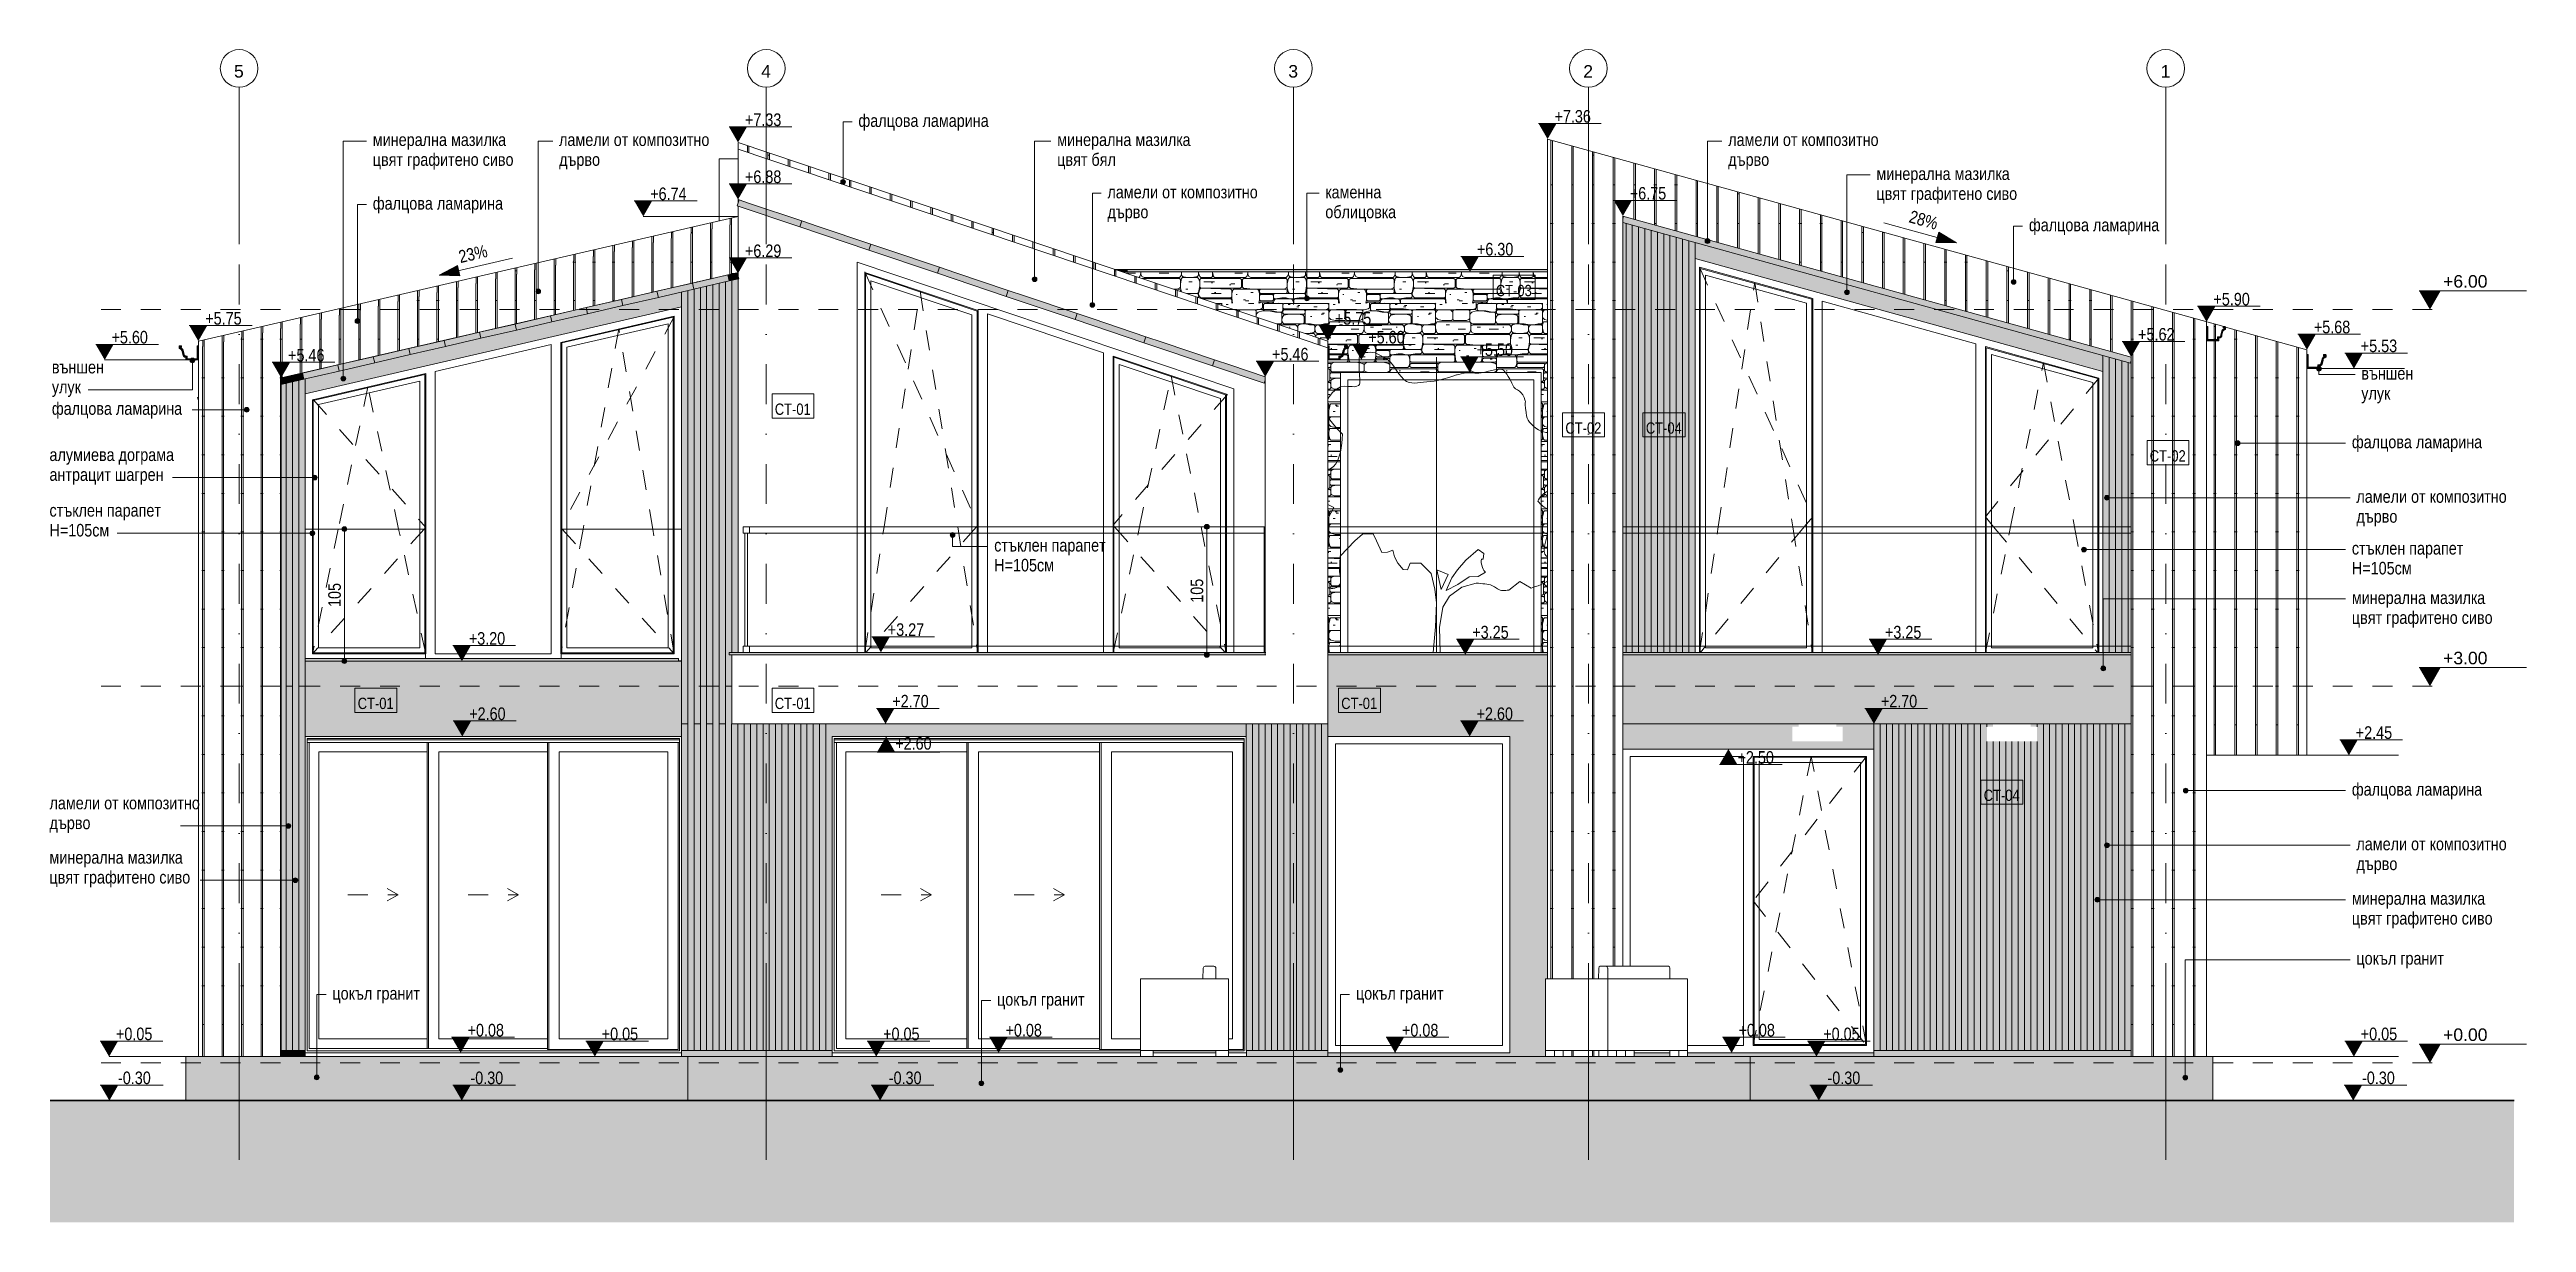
# Model space of a CAD drawing. Header units: centimetres. Extents: x -1923 to 51, y -127 to 807.
import ezdxf

# ---------------------------------------------------------------- set-up
doc = ezdxf.new("R2010")
doc.units = ezdxf.units.CM
doc.linetypes.add('Dash', pattern=[31.75, 15.875, -15.875])
doc.linetypes.add('Dash dot', pattern=[79.375, 31.75, -23.8125, 0, -23.8125])
for name, color, linetype, lineweight in [('A-ANNO-DIMS', 7, 'Continuous', 9), ('A-ANNO-DIMS-50', 7, 'Continuous', 9), ('A-ANNO-NOTE', 7, 'Continuous', 9), ('A-AREA', 7, 'Continuous', 9), ('A-DETL-GENF', 7, 'Continuous', 9), ('A-FLOR', 7, 'Continuous', 9), ('A-FLOR-HRAL', 7, 'Continuous', 9), ('A-FLOR-LEVL', 7, 'Continuous', 9), ('A-FLOR-PATT', 7, 'Continuous', 9), ('A-GENM', 7, 'Continuous', 9), ('A-GLAZ', 7, 'Continuous', 5), ('A-GLAZ-CWMG', 7, 'Continuous', 9), ('A-GLAZ-HDLN', 7, 'Dash', 5), ('A-ROOF', 7, 'Continuous', 9), ('A-ROOF-OTLN', 7, 'Continuous', 9), ('A-ROOF-PATT', 7, 'Continuous', 9), ('A-WALL', 7, 'Continuous', 9), ('A-WALL-IDEN', 7, 'Continuous', 9), ('A-WALL-PATT', 7, 'Continuous', 9), ('G-ANNO-DIMS', 7, 'Continuous', 9), ('G-ANNO-TEXT', 7, 'Continuous', 9), ('I-FURN', 7, 'Continuous', 9), ('L-PLNT', 7, 'Continuous', 15), ('S-GRID', 7, 'Continuous', 9), ('S-GRID-IDEN', 7, 'Continuous', 9)]:
    doc.layers.add(name, color=color, linetype=linetype, lineweight=lineweight)
doc.layers.add('A-DETL', color=7, linetype='Continuous', lineweight=9, true_color=0x008000)
doc.styles.add('Arial', font='arial.ttf', dxfattribs={"height": 10})
doc.styles.add('Arial Narrow', font='ARIALN.TTF', dxfattribs={"height": 10})
doc.styles.add('Arial Narrow_1', font='ARIALN.TTF', dxfattribs={"height": 10})
doc.styles.add('Arial Narrow_2', font='ARIALN.TTF', dxfattribs={"height": 10})
doc.styles.add('Arial Narrow_3', font='ARIALN.TTF', dxfattribs={"height": 9})
doc.dimstyles.new('TEC_DIM', dxfattribs={"dimscale": 30.48, "dimtxt": 10.23431, "dimasz": 0.492126, "dimexe": 0.393701, "dimexo": 0.246063, "dimgap": 0, "dimtad": 1, "dimdec": 0, "dimzin": 0, "dimdsep": 46, "dimtxsty": 'Arial Narrow', "dimblk1": 'DOTSMALL', "dimblk2": 'DOTSMALL', "dimsah": 1, "dimcen": 0.09, "dimazin": 0, "dimtfac": 1, "dimtdec": 4, "dimtix": 1, "dimtmove": 0, "dimatfit": 3, "dimfxl": 0, "dimtvp": 1, "dimtolj": 1, "dimtzin": 0, "dimarcsym": 0})
doc.dimstyles.new('TEC_DIM_1', dxfattribs={"dimscale": 30.48, "dimtxt": 10.23431, "dimasz": 0.492126, "dimexe": 0.393701, "dimexo": 0.246063, "dimgap": 0, "dimtad": 1, "dimdec": 0, "dimzin": 0, "dimdsep": 46, "dimtxsty": 'Arial Narrow_2', "dimblk1": 'DOTSMALL', "dimblk2": 'DOTSMALL', "dimsah": 1, "dimcen": 0.09, "dimazin": 0, "dimtfac": 1, "dimtdec": 4, "dimtix": 1, "dimtmove": 0, "dimatfit": 3, "dimfxl": 0, "dimtvp": 1, "dimtolj": 1, "dimtzin": 0, "dimarcsym": 0})
pattern_1 = [(180, (-612.36, 316.175), (-1e-14, -85.131), [18.729, -66.402]), (0, (-694.94, 312.77), (0, 85.131), [11.067, -74.064]), (0, (-683.87, 308.51), (0, 85.131), [5.959, -79.171]), (315, (-684.725, 309.364), (85.13, 0), [1.204, -119.189]), (270, (-684.725, 310.22), (85.131, 5e-15), [0.851, -84.279]), (270, (-684.725, 311.92), (85.131, 5e-15), [1.703, -83.428]), (225, (-683.874, 312.77), (7e-15, -85.13), [1.204, -119.189]), (180, (-660.04, 312.77), (-1e-14, -85.131), [23.837, -61.294]), (135, (-659.186, 311.92), (-85.13, 7e-15), [1.204, -119.189]), (90, (-659.19, 311.07), (-85.131, 5e-15), [0.851, -84.279]), (180, (-660.04, 361.29), (-1e-14, -85.131), [35.755, -49.376]), (180, (-667.7, 344.27), (-1e-14, -85.131), [16.175, -68.956]), (180, (-648.12, 382.58), (-1e-14, -85.131), [34.904, -50.227]), (225, (-634.5, 336.606), (7e-15, -85.13), [1.204, -119.189]), (315, (-634.5, 336.606), (85.13, 0), [1.204, -119.189]), (45, (-658.335, 367.25), (0, 85.13), [1.204, -119.189]), (0, (-683.02, 367.25), (0, 85.131), [24.688, -60.443]), (135, (-631.944, 355.335), (-85.13, 7e-15), [1.204, -119.189]), (180, (-618.32, 355.335), (-1e-14, -85.131), [13.621, -71.51]), (225, (-646.416, 354.484), (7e-15, -85.13), [1.204, -119.189]), (180, (-617.47, 354.48), (-1e-14, -85.131), [28.944, -56.186]), (0, (-689.83, 305.11), (0, 85.131), [1.703, -83.428]), (0, (-679.62, 352.78), (0, 85.131), [0.851, -84.279]), (0, (-694.94, 357.04), (0, 85.131), [5.108, -80.023]), (0, (-697.495, 358.74), (0, 85.131), [1.703, -83.428]), (0, (-621.73, 370.66), (0, 85.131), [3.405, -81.725]), (0, (-620.03, 371.51), (0, 85.131), [6.81, -78.32]), (0, (-679.62, 330.65), (0, 85.131), [0.851, -84.279]), (0, (-690.68, 328.94), (0, 85.131), [7.662, -77.469]), (0, (-700.05, 330.65), (0, 85.131), [2.554, -82.577]), (0, (-623.43, 307.66), (0, 85.131), [1.703, -83.428]), (0, (-621.73, 306.81), (0, 85.131), [2.554, -82.577]), (0, (-629.39, 311.92), (0, 85.131), [0.851, -84.279]), (0, (-617.47, 313.62), (0, 85.131), [1.703, -83.428]), (0, (-669.4, 316.175), (0, 85.131), [1.703, -83.428]), (0, (-666.85, 322.13), (0, 85.131), [2.554, -82.577]), (0, (-646.42, 313.62), (0, 85.131), [0.851, -84.279]), (0, (-648.97, 312.77), (0, 85.131), [7.662, -77.469]), (0, (-634.5, 319.58), (0, 85.131), [0.851, -84.279]), (0, (-633.65, 320.43), (0, 85.131), [3.405, -81.725]), (0, (-648.97, 321.28), (0, 85.131), [0.851, -84.279]), (0, (-654.93, 322.13), (0, 85.131), [8.513, -76.618]), (0, (-630.24, 328.94), (0, 85.131), [5.959, -79.171]), (0, (-639.61, 332.35), (0, 85.131), [2.554, -82.577]), (0, (-662.59, 339.16), (0, 85.131), [0.851, -84.279]), (0, (-654.08, 340.86), (0, 85.131), [1.703, -83.428]), (0, (-653.23, 341.71), (0, 85.131), [1.703, -83.428]), (0, (-677.06, 380.87), (0, 85.131), [0.851, -84.279]), (0, (-677.06, 375.77), (0, 85.131), [5.108, -80.023]), (0, (-661.74, 379.17), (0, 85.131), [1.703, -83.428]), (0, (-660.04, 380.02), (0, 85.131), [6.81, -78.32]), (0, (-667.7, 363), (0, 85.131), [1.703, -83.428]), (0, (-686.43, 364.7), (0, 85.131), [2.554, -82.577]), (0, (-687.28, 365.55), (0, 85.131), [11.067, -74.064]), (0, (-637.9, 361.29), (0, 85.131), [0.851, -84.279]), (0, (-651.52, 363), (0, 85.131), [0.851, -84.279]), (0, (-649.82, 362.145), (0, 85.131), [2.554, -82.577]), (0, (-626.84, 349.38), (0, 85.131), [4.257, -80.874]), (0, (-630.24, 350.23), (0, 85.131), [4.257, -80.874]), (0, (-644.71, 348.52), (0, 85.131), [1.703, -83.428]), (0, (-642.16, 352.78), (0, 85.131), [1.703, -83.428]), (0, (-643.01, 353.63), (0, 85.131), [1.703, -83.428]), (0, (-660.04, 346.82), (0, 85.131), [2.554, -82.577]), (0, (-672.81, 347.67), (0, 85.131), [1.703, -83.428]), (0, (-673.66, 346.82), (0, 85.131), [1.703, -83.428]), (0, (-680.47, 348.52), (0, 85.131), [1.703, -83.428]), (270, (-684.725, 391.09), (85.131, 5e-15), [7.662, -77.469]), (243.435, (-683.874, 392.792), (0.0005, -85.1307), [1.904, -188.454]), (251.565, (-668.55, 386.833), (0.0002, -85.1307), [2.692, -266.515]), (270, (-668.55, 390.24), (85.131, 5e-15), [3.405, -81.725]), (288.435, (-669.402, 392.792), (85.1312, -170.2614), [2.692, -266.515]), (333.435, (-704.305, 326.39), (85.1307, 0.0005), [1.904, -188.454]), (296.565, (-705.157, 328.093), (85.131, -85.1308), [1.904, -188.454]), (270, (-705.16, 331.5), (85.131, 5e-15), [3.405, -81.725]), (206.565, (-703.454, 332.35), (-85.1308, -85.131), [1.904, -188.454]), (26.565, (-704.305, 386.833), (85.1308, 85.131), [1.904, -188.454]), (348.69, (-703.454, 380.023), (85.1301, -0.0005), [4.341, -429.742]), (333.435, (-705.157, 380.874), (85.1307, 0.0005), [1.904, -188.454]), (270, (-705.16, 385.98), (85.13, 5e-15), [5.108, -80.023]), (225, (-704.305, 386.83), (7e-15, -85.13), [1.204, -119.189]), (0, (-704.305, 333.2), (0, 85.131), [17.877, -67.253]), (315, (-706.01, 334.904), (85.13, 0), [2.408, -117.985]), (270, (-706.01, 340.01), (85.131, 5e-15), [5.108, -80.023]), (243.435, (-705.157, 341.714), (0.0005, -85.1307), [1.904, -188.454]), (225, (-704.305, 342.565), (7e-15, -85.13), [1.204, -119.189]), (194.036, (-700.9, 343.417), (-255.3926, -85.1294), [3.51, -347.493]), (0, (-667.7, 344.27), (0, 85.131), [1.703, -83.428]), (0, (-690.68, 306.81), (0, 85.131), [4.257, -80.874]), (0, (-694.94, 305.96), (0, 85.131), [9.364, -75.766]), (45, (-694.94, 372.36), (0, 85.13), [2.408, -117.985]), (90, (-694.94, 368.96), (-85.131, 5e-15), [3.405, -81.725]), (135, (-694.09, 368.105), (-85.13, 7e-15), [1.204, -119.189]), (116.565, (-683.874, 371.51), (-85.131, 85.1308), [1.904, -188.454]), (90, (-683.87, 369.81), (-85.131, 5e-15), [1.703, -83.428]), (63.435, (-684.725, 368.105), (-0.0005, 85.1307), [1.904, -188.454]), (288.435, (-630.242, 370.658), (85.1312, -170.2614), [2.692, -266.515]), (270, (-630.24, 371.51), (85.131, 5e-15), [0.851, -84.279]), (243.435, (-629.39, 373.212), (0.0005, -85.1307), [1.904, -188.454]), (251.565, (-620.026, 328.944), (0.0002, -85.1307), [2.692, -266.515]), (270, (-620.03, 333.2), (85.131, 5e-15), [4.257, -80.874]), (296.565, (-620.877, 334.904), (85.131, -85.1308), [1.904, -188.454]), (288.435, (-659.186, 328.944), (85.1312, -170.2614), [2.692, -266.515]), (270, (-659.19, 329.8), (85.131, 5e-15), [0.851, -84.279]), (243.435, (-658.335, 331.498), (0.0005, -85.1307), [1.904, -188.454]), (243.435, (-672.807, 328.093), (0.0005, -85.1307), [1.904, -188.454]), (270, (-672.81, 329.8), (85.131, 5e-15), [1.703, -83.428]), (296.565, (-673.658, 331.498), (85.131, -85.1308), [1.904, -188.454]), (315, (-659.186, 371.51), (85.13, 0), [2.408, -117.985]), (63.435, (-673.658, 353.632), (-0.0005, 85.1307), [1.904, -188.454]), (90, (-673.66, 351.93), (-85.131, 5e-15), [1.703, -83.428]), (135, (-671.956, 350.23), (-85.13, 7e-15), [2.408, -117.985]), (90, (-615.77, 345.97), (-85.131, 5e-15), [7.662, -77.469]), (45, (-616.62, 345.12), (0, 85.13), [1.204, -119.189]), (270, (-620.88, 343.42), (85.131, 5e-15), [5.959, -79.171]), (270, (-634.5, 343.42), (85.131, 5e-15), [6.81, -78.32]), (108.435, (-610.662, 312.77), (-85.1312, 170.2614), [2.692, -266.515]), (90, (-610.66, 307.66), (-85.131, 5e-15), [5.108, -80.023]), (78.69, (-611.513, 303.405), (0.0005, 85.1301), [4.341, -429.742]), (278.13, (-632.795, 309.364), (85.12937, -510.78354), [6.02, -595.945]), (270, (-632.795, 312.77), (85.131, 5e-15), [3.405, -81.725]), (251.565, (-631.944, 315.324), (0.0002, -85.1307), [2.692, -266.515]), (333.435, (-675.36, 316.175), (85.1307, 0.0005), [1.904, -188.454]), (180, (-674.51, 312.77), (-1e-14, -85.131), [5.959, -79.171]), (0, (-683.87, 349.38), (0, 85.131), [34.904, -50.227]), (180, (-669.4, 308.51), (-1e-14, -85.131), [8.513, -76.618]), (189.462, (-664.294, 309.364), (-425.65362, -85.12784), [5.178, -512.651]), (180, (-660.04, 309.36), (-1e-14, -85.131), [4.257, -80.874]), (0, (-666.85, 312.77), (0, 85.131), [2.554, -82.577]), (0, (-678.77, 312.77), (0, 85.131), [2.554, -82.577]), (180, (-693.24, 343.42), (-1e-14, -85.131), [7.662, -77.469]), (90, (-684.725, 344.27), (-85.131, 5e-15), [5.108, -80.023]), (63.435, (-685.576, 342.565), (-0.0005, 85.1307), [1.904, -188.454]), (0, (-688.13, 342.565), (0, 85.131), [2.554, -82.577]), (350.538, (-693.238, 343.417), (85.13023, 0.00015), [5.178, -512.651]), (0, (-690.68, 342.565), (0, 85.131), [4.257, -80.874]), (350.538, (-695.792, 343.417), (85.13023, 0.00015), [5.178, -512.651]), (350.538, (-625.985, 387.685), (85.13023, 0.00015), [5.178, -512.651]), (0, (-643.86, 387.685), (0, 85.131), [17.877, -67.253]), (26.565, (-645.565, 386.833), (85.1308, 85.131), [1.904, -188.454]), (0, (-667.7, 386.83), (0, 85.131), [21.283, -63.848]), (0, (-671.96, 393.64), (0, 85.131), [1.703, -83.428]), (341.565, (-674.51, 394.495), (85.1307, 0.0002), [2.692, -266.515]), (0, (-677.915, 394.495), (0, 85.131), [3.405, -81.725]), (9.462, (-683.023, 393.644), (425.6536, 85.12784), [5.178, -512.651]), (348.69, (-689.833, 387.685), (85.1301, -0.0005), [4.341, -429.742]), (0, (-702.6, 387.685), (0, 85.131), [12.77, -72.361]), (8.13, (-691.536, 379.171), (510.78354, 85.12937), [6.02, -595.945]), (0, (-699.2, 379.17), (0, 85.131), [7.662, -77.469]), (281.31, (-684.725, 377.469), (85.1305, -340.5222), [4.341, -429.742]), (270, (-684.725, 380.02), (85.131, 5e-15), [2.554, -82.577]), (243.435, (-683.874, 381.725), (0.0005, -85.1307), [1.904, -188.454]), (0, (-656.63, 383.43), (0, 85.131), [5.108, -80.023]), (0, (-677.915, 383.43), (0, 85.131), [4.257, -80.874]), (0, (-649.82, 372.36), (0, 85.131), [1.703, -83.428]), (9.462, (-654.929, 371.51), (425.6536, 85.12784), [5.178, -512.651]), (0, (-675.36, 371.51), (0, 85.131), [20.431, -64.699]), (0, (-675.36, 371.51), (0, 85.131), [5.959, -79.171]), (353.66, (-683.023, 372.361), (85.13067, 0.00017), [7.709, -763.182]), (180, (-618.32, 374.915), (-1e-14, -85.131), [28.093, -57.038]), (0, (-646.42, 379.17), (0, 85.131), [28.093, -57.038]), (0, (-631.94, 361.29), (0, 85.131), [18.729, -66.402]), (0, (-631.94, 366.4), (0, 85.131), [18.729, -66.402]), (0, (-643.86, 366.4), (0, 85.131), [11.918, -73.212]), (333.435, (-645.565, 367.253), (85.1307, 0.0005), [1.904, -188.454]), (348.69, (-635.349, 374.915), (85.1301, -0.0005), [4.341, -429.742]), (14.036, (-645.565, 374.064), (255.3926, 85.1294), [3.51, -347.493]), (180, (-673.66, 345.12), (-1e-14, -85.131), [6.81, -78.32]), (0, (-695.79, 366.4), (0, 85.131), [35.755, -49.376]), (0, (-669.4, 360.44), (0, 85.131), [5.108, -80.023]), (0, (-683.02, 350.23), (0, 85.131), [8.513, -76.618]), (165.964, (-695.792, 349.376), (-85.1307, -0.0001), [3.51, -347.493]), (180, (-689.83, 349.38), (-1e-14, -85.131), [5.959, -79.171]), (187.125, (-683.023, 350.227), (-595.9146, -85.13033), [6.863, -679.482]), (0, (-699.2, 360.44), (0, 85.131), [24.688, -60.443]), (0, (-667.7, 302.55), (0, 85.131), [34.052, -51.078]), (0, (-641.31, 309.36), (0, 85.131), [4.257, -80.874]), (0, (-667.7, 308.51), (0, 85.131), [34.052, -51.078]), (296.565, (-659.186, 311.918), (85.131, -85.1308), [1.904, -188.454]), (270, (-659.19, 312.77), (85.131, 5e-15), [0.851, -84.279]), (255.964, (-658.335, 316.175), (0.0001, -85.1307), [3.51, -347.493]), (0, (-657.48, 317.03), (0, 85.131), [31.498, -53.632]), (284.036, (-648.12, 329.796), (85.1294, -255.3926), [3.51, -347.493]), (270, (-648.12, 332.35), (85.131, 5e-15), [2.554, -82.577]), (251.565, (-647.268, 334.904), (0.0002, -85.1307), [2.692, -266.515]), (0, (-657.48, 324.69), (0, 85.131), [31.498, -53.632]), (180, (-623.43, 335.755), (-1e-14, -85.131), [10.216, -74.915]), (206.565, (-621.728, 336.606), (-85.1308, -85.131), [1.904, -188.454]), (315, (-648.12, 338.31), (85.13, 0), [1.204, -119.189]), (270, (-648.12, 340.01), (85.131, 5e-15), [1.703, -83.428]), (243.435, (-647.268, 343.417), (0.0005, -85.1307), [1.904, -188.454]), (135, (-634.5, 342.565), (-85.13, 7e-15), [2.408, -117.985]), (165.964, (-643.01, 335.755), (-85.1307, -0.0001), [3.51, -347.493]), (180, (-635.35, 335.755), (-1e-14, -85.131), [7.662, -77.469]), (0, (-647.27, 334.9), (0, 85.131), [26.39, -58.74]), (26.565, (-676.212, 316.175), (85.1308, 85.131), [1.904, -188.454]), (0, (-679.62, 316.175), (0, 85.131), [3.405, -81.725]), (0, (-700.9, 316.175), (0, 85.131), [8.513, -76.618]), (353.66, (-708.562, 317.026), (85.13067, 0.00017), [7.709, -763.182]), (0, (-708.56, 324.69), (0, 85.131), [34.052, -51.078]), (0, (-702.6, 325.54), (0, 85.131), [28.093, -57.038]), (0, (-703.45, 332.35), (0, 85.131), [28.944, -56.186]), (260.538, (-658.335, 318.729), (0.00015, -85.13023), [5.178, -512.651]), (270, (-658.335, 322.13), (85.131, 5e-15), [3.405, -81.725]), (288.435, (-659.186, 324.688), (85.1312, -170.2614), [2.692, -266.515]), (284.036, (-673.658, 317.026), (85.1294, -255.3926), [3.51, -347.493]), (270, (-673.66, 320.43), (85.131, 5e-15), [3.405, -81.725]), (258.69, (-672.807, 324.688), (-0.0005, -85.1301), [4.341, -429.742]), (45, (-660.04, 326.39), (0, 85.13), [1.204, -119.189]), (11.31, (-664.294, 325.539), (340.5222, 85.1305), [4.341, -429.742]), (0, (-668.55, 325.54), (0, 85.131), [4.257, -80.874]), (345.964, (-671.956, 326.39), (85.1307, 0.0001), [3.51, -347.493]), (198.435, (-669.402, 333.2), (-170.2614, -85.1312), [2.692, -266.515]), (180, (-666.85, 333.2), (-1e-14, -85.131), [2.554, -82.577]), (165.964, (-663.443, 332.35), (-85.1307, -0.0001), [3.51, -347.493]), (180, (-660.04, 332.35), (-1e-14, -85.131), [3.405, -81.725]), (0, (-669.4, 333.2), (0, 85.131), [0.851, -84.279]), (0, (-683.87, 333.2), (0, 85.131), [15.324, -69.807]), (345.964, (-671.956, 340.863), (85.1307, 0.0001), [3.51, -347.493]), (0, (-679.62, 340.86), (0, 85.131), [7.662, -77.469]), (11.31, (-683.874, 340.011), (340.5222, 85.1305), [4.341, -429.742]), (296.565, (-685.576, 335.755), (85.131, -85.1308), [1.904, -188.454]), (270, (-685.58, 336.61), (85.131, 5e-15), [0.851, -84.279]), (251.565, (-684.725, 339.16), (0.0002, -85.1307), [2.692, -266.515]), (270, (-666.85, 343.42), (85.131, 5e-15), [10.216, -74.915]), (351.87, (-673.658, 345.119), (85.13057, -0.00013), [6.02, -595.945]), (0, (-677.915, 345.12), (0, 85.131), [4.257, -80.874]), (0, (-651.52, 333.2), (0, 85.131), [2.554, -82.577]), (14.036, (-654.93, 332.35), (255.3926, 85.1294), [3.51, -347.493]), (0, (-658.335, 332.35), (0, 85.131), [3.405, -81.725]), (348.69, (-662.591, 333.201), (85.1301, -0.0005), [4.341, -429.742]), (0, (-666.85, 333.2), (0, 85.131), [4.257, -80.874]), (180, (-648.97, 344.27), (-1e-14, -85.131), [17.026, -68.105]), (14.036, (-620.026, 344.268), (255.3926, 85.1294), [3.51, -347.493]), (0, (-641.31, 344.27), (0, 85.131), [21.283, -63.848]), (243.435, (-632.795, 358.74), (0.0005, -85.1307), [1.904, -188.454]), (270, (-632.795, 361.29), (85.131, 5e-15), [2.554, -82.577]), (281.31, (-633.647, 365.551), (85.1305, -340.5222), [4.341, -429.742]), (296.565, (-659.186, 358.74), (85.131, -85.1308), [1.904, -188.454]), (270, (-659.19, 363), (85.131, 5e-15), [4.257, -80.874]), (251.565, (-658.335, 365.55), (0.0002, -85.1307), [2.692, -266.515]), (0, (-658.335, 365.55), (0, 85.131), [24.688, -60.443]), (0, (-657.48, 356.19), (0, 85.131), [22.985, -62.145]), (26.565, (-618.323, 355.335), (85.1308, 85.131), [1.904, -188.454]), (333.435, (-617.472, 354.484), (85.1307, 0.0005), [1.904, -188.454]), (90, (-647.27, 352.78), (-85.131, 5e-15), [0.851, -84.279]), (75.964, (-648.12, 349.376), (-0.0001, 85.1307), [3.51, -347.493]), (90, (-648.12, 344.27), (-85.131, 5e-15), [5.108, -80.023]), (0, (-672.81, 355.335), (0, 85.131), [23.837, -61.294]), (0, (-669.4, 356.19), (0, 85.131), [4.257, -80.874]), (180, (-660.04, 356.19), (-1e-14, -85.131), [12.77, -72.361]), (225, (-659.186, 357.04), (7e-15, -85.13), [1.204, -119.189]), (270, (-659.19, 359.59), (85.131, 5e-15), [2.554, -82.577]), (315, (-660.04, 360.44), (85.13, 0), [1.204, -119.189]), (0, (-672.81, 360.44), (0, 85.131), [12.77, -72.361]), (45, (-673.66, 359.59), (0, 85.13), [1.204, -119.189]), (90, (-673.66, 357.04), (-85.131, 5e-15), [2.554, -82.577]), (135, (-672.81, 356.186), (-85.13, 7e-15), [1.204, -119.189]), (26.565, (-650.673, 344.268), (85.1308, 85.131), [1.904, -188.454]), (0, (-654.93, 344.27), (0, 85.131), [4.257, -80.874]), (0, (-683.87, 345.12), (0, 85.131), [3.405, -81.725]), (180, (-648.97, 350.23), (-1e-14, -85.131), [22.985, -62.145]), (180, (-616.62, 360.44), (-1e-14, -85.131), [15.324, -69.807]), (225, (-659.186, 310.216), (7e-15, -85.13), [1.204, -119.189]), (45, (-685.576, 306.81), (0, 85.13), [1.204, -119.189]), (315, (-685.576, 311.92), (85.13, 0), [1.204, -119.189]), (45, (-695.79, 311.07), (0, 85.13), [1.204, -119.189]), (315, (-695.79, 307.66), (85.13, 0), [1.204, -119.189]), (45, (-695.79, 305.11), (0, 85.13), [1.204, -119.189]), (315, (-695.79, 303.405), (85.13, 0), [1.204, -119.189]), (225, (-684.725, 303.405), (7e-15, -85.13), [1.204, -119.189]), (315, (-685.576, 305.96), (85.13, 0), [1.204, -119.189]), (315, (-668.55, 303.405), (85.13, 0), [1.204, -119.189]), (45, (-668.55, 307.66), (0, 85.13), [1.204, -119.189]), (225, (-611.51, 303.405), (7e-15, -85.13), [1.204, -119.189]), (315, (-612.364, 316.175), (85.13, 0), [1.204, -119.189]), (45, (-631.944, 315.324), (0, 85.13), [1.204, -119.189]), (315, (-631.944, 303.405), (85.13, 0), [1.204, -119.189]), (225, (-632.795, 303.405), (7e-15, -85.13), [1.204, -119.189]), (315, (-633.65, 308.51), (85.13, 0), [1.204, -119.189]), (225, (-632.795, 310.216), (7e-15, -85.13), [1.204, -119.189]), (315, (-633.65, 316.175), (85.13, 0), [1.204, -119.189]), (315, (-658.335, 310.216), (85.13, 0), [1.204, -119.189]), (45, (-658.335, 316.175), (0, 85.13), [1.204, -119.189]), (45, (-660.04, 312.77), (0, 85.13), [1.204, -119.189]), (315, (-672.81, 313.62), (85.13, 0), [1.204, -119.189]), (225, (-673.66, 313.62), (7e-15, -85.13), [1.204, -119.189]), (315, (-695.79, 313.62), (85.13, 0), [1.204, -119.189]), (45, (-695.79, 315.324), (0, 85.13), [1.204, -119.189]), (135, (-657.48, 317.026), (-85.13, 7e-15), [1.204, -119.189]), (225, (-625.134, 317.88), (7e-15, -85.13), [1.204, -119.189]), (315, (-625.985, 324.69), (85.13, 0), [1.204, -119.189]), (45, (-658.335, 323.84), (0, 85.13), [1.204, -119.189]), (315, (-660.04, 325.54), (85.13, 0), [1.204, -119.189]), (315, (-660.04, 332.35), (85.13, 0), [1.204, -119.189]), (45, (-672.81, 331.5), (0, 85.13), [1.204, -119.189]), (315, (-672.81, 327.24), (85.13, 0), [1.204, -119.189]), (45, (-672.81, 324.69), (0, 85.13), [1.204, -119.189]), (225, (-673.66, 317.88), (7e-15, -85.13), [1.204, -119.189]), (315, (-709.41, 317.88), (85.13, 0), [1.204, -119.189]), (225, (-708.56, 324.69), (7e-15, -85.13), [1.204, -119.189]), (315, (-674.51, 324.69), (85.13, 0), [1.204, -119.189]), (225, (-673.66, 326.39), (7e-15, -85.13), [1.204, -119.189]), (315, (-674.51, 332.35), (85.13, 0), [1.204, -119.189]), (225, (-685.576, 334.05), (7e-15, -85.13), [1.204, -119.189]), (315, (-686.43, 342.565), (85.13, 0), [1.204, -119.189]), (45, (-700.05, 348.524), (0, 85.13), [1.204, -119.189]), (315, (-700.05, 344.27), (85.13, 0), [1.204, -119.189]), (45, (-666.85, 343.42), (0, 85.13), [1.204, -119.189]), (45, (-668.55, 333.2), (0, 85.13), [1.204, -119.189]), (315, (-684.725, 334.05), (85.13, 0), [1.204, -119.189]), (45, (-684.725, 339.16), (0, 85.13), [1.204, -119.189]), (315, (-668.55, 340.01), (85.13, 0), [1.204, -119.189]), (225, (-666.85, 341.714), (7e-15, -85.13), [1.204, -119.189]), (315, (-667.7, 344.27), (85.13, 0), [1.204, -119.189]), (315, (-684.725, 341.714), (85.13, 0), [1.204, -119.189]), (45, (-684.725, 343.42), (0, 85.13), [1.204, -119.189]), (315, (-684.725, 345.97), (85.13, 0), [1.204, -119.189]), (45, (-684.725, 348.524), (0, 85.13), [1.204, -119.189]), (315, (-648.97, 349.376), (85.13, 0), [1.204, -119.189]), (225, (-648.12, 345.97), (7e-15, -85.13), [1.204, -119.189]), (315, (-648.97, 344.27), (85.13, 0), [1.204, -119.189]), (45, (-648.97, 333.2), (0, 85.13), [1.204, -119.189]), (45, (-648.97, 325.54), (0, 85.13), [1.204, -119.189]), (315, (-658.335, 326.39), (85.13, 0), [1.204, -119.189]), (45, (-658.335, 331.5), (0, 85.13), [1.204, -119.189]), (315, (-648.97, 332.35), (85.13, 0), [1.204, -119.189]), (135, (-646.416, 325.54), (-85.13, 7e-15), [1.204, -119.189]), (225, (-620.88, 326.39), (7e-15, -85.13), [1.204, -119.189]), (315, (-647.27, 337.46), (85.13, 0), [1.204, -119.189]), (45, (-647.27, 343.42), (0, 85.13), [1.204, -119.189]), (45, (-621.73, 336.606), (0, 85.13), [1.204, -119.189]), (45, (-634.5, 343.42), (0, 85.13), [1.204, -119.189]), (315, (-621.73, 344.27), (85.13, 0), [1.204, -119.189]), (135, (-615.77, 359.59), (-85.13, 7e-15), [1.204, -119.189]), (45, (-616.62, 356.186), (0, 85.13), [1.204, -119.189]), (225, (-648.12, 351.08), (7e-15, -85.13), [1.204, -119.189]), (315, (-648.97, 355.335), (85.13, 0), [1.204, -119.189]), (135, (-612.364, 365.55), (-85.13, 7e-15), [1.204, -119.189]), (45, (-613.215, 361.294), (0, 85.13), [1.204, -119.189]), (315, (-632.795, 362.145), (85.13, 0), [1.204, -119.189]), (45, (-632.795, 365.55), (0, 85.13), [1.204, -119.189]), (45, (-632.795, 359.59), (0, 85.13), [1.204, -119.189]), (225, (-633.65, 357.04), (7e-15, -85.13), [1.204, -119.189]), (315, (-658.335, 357.04), (85.13, 0), [1.204, -119.189]), (225, (-673.66, 351.08), (7e-15, -85.13), [1.204, -119.189]), (315, (-700.05, 351.08), (85.13, 0), [1.204, -119.189]), (45, (-700.05, 359.59), (0, 85.13), [1.204, -119.189]), (315, (-674.51, 360.44), (85.13, 0), [1.204, -119.189]), (225, (-659.186, 362.145), (7e-15, -85.13), [1.204, -119.189]), (315, (-660.04, 366.4), (85.13, 0), [1.204, -119.189]), (315, (-696.64, 362.145), (85.13, 0), [1.204, -119.189]), (225, (-695.79, 366.4), (7e-15, -85.13), [1.204, -119.189]), (315, (-701.75, 375.766), (85.13, 0), [1.204, -119.189]), (45, (-701.75, 378.32), (0, 85.13), [1.204, -119.189]), (315, (-685.576, 386.83), (85.13, 0), [1.204, -119.189]), (225, (-684.725, 380.874), (7e-15, -85.13), [1.204, -119.189]), (315, (-685.576, 379.17), (85.13, 0), [1.204, -119.189]), (225, (-684.725, 375.766), (7e-15, -85.13), [1.204, -119.189]), (315, (-694.09, 368.105), (85.13, 0), [1.204, -119.189]), (225, (-684.725, 368.105), (7e-15, -85.13), [1.204, -119.189]), (315, (-685.576, 374.064), (85.13, 0), [1.204, -119.189]), (315, (-683.874, 368.105), (85.13, 0), [1.204, -119.189]), (45, (-683.874, 370.66), (0, 85.13), [1.204, -119.189]), (315, (-659.186, 371.51), (85.13, 0), [1.204, -119.189]), (315, (-657.48, 367.25), (85.13, 0), [1.204, -119.189]), (45, (-657.48, 370.66), (0, 85.13), [1.204, -119.189]), (225, (-646.416, 367.25), (7e-15, -85.13), [1.204, -119.189]), (315, (-647.27, 371.51), (85.13, 0), [1.204, -119.189]), (315, (-646.416, 368.105), (85.13, 0), [1.204, -119.189]), (225, (-630.24, 368.105), (7e-15, -85.13), [2.408, -117.985]), (315, (-629.39, 368.105), (85.13, 0), [1.204, -119.189]), (225, (-609.81, 368.105), (7e-15, -85.13), [1.204, -119.189]), (315, (-610.66, 374.064), (85.13, 0), [1.204, -119.189]), (45, (-629.39, 373.21), (0, 85.13), [1.204, -119.189]), (315, (-631.09, 374.064), (85.13, 0), [1.204, -119.189]), (45, (-646.416, 373.21), (0, 85.13), [1.204, -119.189]), (45, (-648.12, 372.36), (0, 85.13), [1.204, -119.189]), (315, (-683.874, 373.21), (85.13, 0), [1.204, -119.189]), (225, (-683.02, 382.58), (7e-15, -85.13), [1.204, -119.189]), (315, (-648.12, 382.58), (85.13, 0), [1.204, -119.189]), (225, (-646.416, 384.28), (7e-15, -85.13), [1.204, -119.189]), (315, (-668.55, 384.28), (85.13, 0), [1.204, -119.189]), (45, (-668.55, 385.98), (0, 85.13), [1.204, -119.189]), (45, (-670.25, 383.43), (0, 85.13), [1.204, -119.189]), (45, (-683.874, 392.79), (0, 85.13), [1.204, -119.189]), (315, (-670.25, 393.644), (85.13, 0), [1.204, -119.189]), (45, (-618.32, 374.915), (0, 85.13), [1.204, -119.189]), (315, (-647.27, 375.766), (85.13, 0), [1.204, -119.189]), (225, (-646.416, 379.17), (7e-15, -85.13), [1.204, -119.189]), (315, (-618.32, 379.17), (85.13, 0), [1.204, -119.189]), (45, (-620.88, 380.02), (0, 85.13), [1.204, -119.189]), (315, (-646.416, 380.874), (85.13, 0), [1.204, -119.189]), (45, (-646.416, 385.98), (0, 85.13), [1.204, -119.189]), (315, (-620.88, 386.83), (85.13, 0), [1.204, -119.189]), (270, (-709.41, 323.84), (85.131, 5e-15), [5.959, -79.171]), (270, (-684.725, 385.13), (85.131, 5e-15), [4.257, -80.874]), (270, (-647.27, 381.725), (85.131, 5e-15), [8.513, -76.618]), (270, (-646.42, 373.21), (85.131, 5e-15), [5.959, -79.171]), (90, (-630.24, 368.105), (-85.131, 5e-15), [5.108, -80.023]), (0, (-683.02, 371.51), (0, 85.131), [23.837, -61.294]), (90, (-683.87, 368.105), (-85.131, 5e-15), [2.554, -82.577]), (0, (-656.63, 371.51), (0, 85.131), [9.364, -75.766]), (270, (-646.42, 370.66), (85.131, 5e-15), [2.554, -82.577]), (90, (-657.48, 367.25), (-85.131, 5e-15), [3.405, -81.725]), (270, (-673.66, 359.59), (85.131, 5e-15), [8.513, -76.618]), (270, (-700.05, 359.59), (85.131, 5e-15), [8.513, -76.618]), (270, (-696.64, 365.55), (85.131, 5e-15), [3.405, -81.725]), (90, (-615.77, 357.04), (-85.131, 5e-15), [2.554, -82.577]), (270, (-632.795, 359.59), (85.131, 5e-15), [3.405, -81.725]), (90, (-612.36, 362.145), (-85.131, 5e-15), [3.405, -81.725]), (0, (-628.54, 374.06), (0, 85.131), [17.026, -68.105]), (270, (-609.81, 373.21), (85.131, 5e-15), [5.108, -80.023]), (0, (-693.24, 367.25), (0, 85.131), [7.662, -77.469]), (270, (-701.75, 378.32), (85.131, 5e-15), [2.554, -82.577]), (270, (-647.27, 378.32), (85.131, 5e-15), [2.554, -82.577]), (0, (-656.63, 366.4), (0, 85.131), [9.364, -75.766]), (180, (-685.58, 374.06), (-1e-14, -85.131), [7.662, -77.469]), (180, (-610.66, 374.06), (-1e-14, -85.131), [0.851, -84.279]), (180, (-610.66, 367.25), (-1e-14, -85.131), [0.851, -84.279]), (0, (-696.64, 374.915), (0, 85.131), [11.067, -74.064]), (90, (-684.725, 375.77), (-85.131, 5e-15), [2.554, -82.577]), (180, (-685.58, 379.17), (-1e-14, -85.131), [11.067, -74.064]), (270, (-659.19, 365.55), (85.131, 5e-15), [3.405, -81.725]), (270, (-617.47, 378.32), (85.131, 5e-15), [2.554, -82.577]), (0, (-700.9, 379.17), (0, 85.131), [4.257, -80.874]), (0, (-700.9, 374.915), (0, 85.131), [4.257, -80.874]), (0, (-628.54, 367.25), (0, 85.131), [17.026, -68.105]), (270, (-632.795, 365.55), (85.131, 5e-15), [3.405, -81.725]), (90, (-648.12, 345.97), (-85.131, 5e-15), [2.554, -82.577]), (180, (-684.725, 349.38), (-1e-14, -85.131), [11.918, -73.212]), (270, (-648.12, 354.48), (85.131, 5e-15), [3.405, -81.725]), (270, (-685.58, 341.71), (85.131, 5e-15), [7.662, -77.469]), (180, (-686.43, 333.2), (-1e-14, -85.131), [10.216, -74.915]), (270, (-673.66, 323.84), (85.131, 5e-15), [5.959, -79.171]), (0, (-684.725, 383.43), (0, 85.131), [14.472, -70.658]), (270, (-695.79, 311.07), (85.131, 5e-15), [3.405, -81.725]), (0, (-694.94, 302.55), (0, 85.131), [9.364, -75.766]), (90, (-684.725, 303.405), (-85.131, 5e-15), [1.703, -83.428]), (180, (-685.58, 311.92), (-1e-14, -85.131), [9.364, -75.766]), (270, (-668.55, 385.13), (85.131, 5e-15), [0.851, -84.279]), (0, (-667.7, 383.43), (0, 85.131), [20.431, -64.699]), (90, (-646.42, 384.28), (-85.131, 5e-15), [0.851, -84.279]), (90, (-668.55, 385.13), (-85.131, 5e-15), [0.851, -84.279]), (270, (-646.42, 386.83), (85.131, 5e-15), [1.703, -83.428]), (270, (-646.42, 385.13), (85.131, 5e-15), [4.257, -80.874]), (0, (-645.565, 380.02), (0, 85.131), [24.688, -60.443]), (90, (-620.03, 380.87), (-85.131, 5e-15), [4.257, -80.874]), (90, (-646.42, 385.13), (-85.131, 5e-15), [0.851, -84.279]), (270, (-620.03, 385.98), (85.131, 5e-15), [0.851, -84.279]), (0, (-631.09, 302.55), (0, 85.131), [18.729, -66.402]), (90, (-684.725, 385.13), (-85.131, 5e-15), [0.851, -84.279]), (0, (-694.94, 306.81), (0, 85.131), [9.364, -75.766]), (270, (-695.79, 305.11), (85.131, 5e-15), [1.703, -83.428]), (90, (-684.725, 307.66), (-85.131, 5e-15), [3.405, -81.725]), (270, (-668.55, 307.66), (85.131, 5e-15), [4.257, -80.874]), (90, (-632.795, 303.405), (-85.131, 5e-15), [4.257, -80.874]), (270, (-673.66, 315.32), (85.131, 5e-15), [1.703, -83.428]), (90, (-695.79, 313.62), (-85.131, 5e-15), [1.703, -83.428]), (0, (-694.94, 316.175), (0, 85.131), [19.58, -65.551]), (270, (-659.19, 311.07), (85.131, 5e-15), [0.851, -84.279]), (90, (-684.725, 310.22), (-85.131, 5e-15), [0.851, -84.279]), (0, (-657.48, 309.36), (0, 85.131), [23.837, -61.294]), (90, (-632.795, 310.22), (-85.131, 5e-15), [5.108, -80.023]), (177.955, (-633.647, 316.175), (-85.130225, -0.000179), [23.852, -2361.326]), (0, (-657.48, 325.54), (0, 85.131), [8.513, -76.618]), (90, (-648.12, 326.39), (-85.131, 5e-15), [5.108, -80.023]), (180, (-648.97, 332.35), (-1e-14, -85.131), [8.513, -76.618]), (0, (-646.42, 325.54), (0, 85.131), [24.688, -60.443]), (180, (-636.2, 344.27), (-1e-14, -85.131), [11.918, -73.212]), (90, (-659.19, 327.24), (-85.131, 5e-15), [4.257, -80.874]), (270, (-672.81, 331.5), (85.131, 5e-15), [4.257, -80.874]), (90, (-658.335, 317.88), (-85.131, 5e-15), [5.959, -79.171]), (270, (-625.13, 323.84), (85.131, 5e-15), [5.959, -79.171]), (180, (-660.04, 325.54), (-1e-14, -85.131), [11.918, -73.212]), (0, (-671.96, 312.77), (0, 85.131), [11.918, -73.212]), (180, (-696.64, 349.38), (-1e-14, -85.131), [2.554, -82.577]), (270, (-700.05, 348.52), (85.131, 5e-15), [4.257, -80.874]), (90, (-684.725, 345.97), (-85.131, 5e-15), [2.554, -82.577]), (90, (-667.7, 334.05), (-85.131, 5e-15), [5.108, -80.023]), (270, (-684.725, 343.42), (85.131, 5e-15), [1.703, -83.428]), (0, (-683.87, 340.86), (0, 85.131), [16.175, -68.956]), (90, (-666.85, 341.71), (-85.131, 5e-15), [1.703, -83.428]), (270, (-648.12, 343.42), (85.131, 5e-15), [9.364, -75.766])]
pattern_2 = [(0, (-1785.246, 0), (15.563, 30.709), [0.7901, -14.773]), (90, (-1800.809, 0), (-15.563, 30.709), [30.709, 0]), (90, (-1799.612, 0), (-15.563, 30.709), [30.709, 0])]
pattern_3 = [(0, (-1785.246, 300), (15.563, 30.709), [0.7901, -14.773]), (90, (-1800.809, 300), (-15.563, 30.709), [30.709, 0]), (90, (-1799.612, 300), (-15.563, 30.709), [30.709, 0])]

msp = doc.modelspace()

# ---------------------------------------------------------------- texts
at = {"layer": 'A-FLOR-LEVL', "char_height": 10, "width": 36.4, "attachment_point": 4, "line_spacing_factor": 0.936439, "style": 'Arial'}
for s, insert in [('\\pt5,10,15,20,25,30,35,40,45,50,55,60,65,70,75,80,85,90,95,100,105,110,115,120,125,130,135,140,145,150,155,160;+6.00', (-15.6, 622.4)), ('\\pt5,10,15,20,25,30,35,40,45,50,55,60,65,70,75,80,85,90,95,100,105,110,115,120,125,130,135,140,145,150,155,160;+3.00', (-15.6, 322.4)), ('\\pt5,10,15,20,25,30,35,40,45,50,55,60,65,70,75,80,85,90,95,100,105,110,115,120,125,130,135,140,145,150,155,160;+0.00', (-15.6, 22.4))]:
    msp.add_mtext(s, dxfattribs=dict(at, insert=insert))
at = {"layer": 'A-WALL-IDEN', "char_height": 9, "width": 28.45, "attachment_point": 5, "line_spacing_factor": 0.949189, "style": 'Arial Narrow_3'}
for s, insert in [('\\pt25.00002,50.00004,74.99997,99.99999,125.00001,150.00003,174.99996,199.99998,225,250.00002,275.00004,299.99997,324.99999,350.00001,375.00003,399.99996,424.99998,450,475.00002,500.00004,524.99997,549.99999,575.00001,600.00003,624.99996,649.99998,675,700.00002,725.00004,749.99997,774.99999,800.00001;{\\fArial Narrow|b0|i0|c204|p34;СТ}-03', (-756, 615.1)), ('\\pt25.00002,50.00004,74.99997,99.99999,125.00001,150.00003,174.99996,199.99998,225,250.00002,275.00004,299.99997,324.99999,350.00001,375.00003,399.99996,424.99998,450,475.00002,500.00004,524.99997,549.99999,575.00001,600.00003,624.99996,649.99998,675,700.00002,725.00004,749.99997,774.99999,800.00001;{\\fArial Narrow|b0|i0|c204|p34;СТ}-01', (-1330.5, 520.6)), ('\\pt25.00002,50.00004,74.99997,99.99999,125.00001,150.00003,174.99996,199.99998,225,250.00002,275.00004,299.99997,324.99999,350.00001,375.00003,399.99996,424.99998,450,475.00002,500.00004,524.99997,549.99999,575.00001,600.00003,624.99996,649.99998,675,700.00002,725.00004,749.99997,774.99999,800.00001;{\\fArial Narrow|b0|i0|c204|p34;СТ}-02', (-700.6, 505.6)), ('\\pt25.00002,50.00004,74.99997,99.99999,125.00001,150.00003,174.99996,199.99998,225,250.00002,275.00004,299.99997,324.99999,350.00001,375.00003,399.99996,424.99998,450,475.00002,500.00004,524.99997,549.99999,575.00001,600.00003,624.99996,649.99998,675,700.00002,725.00004,749.99997,774.99999,800.00001;{\\fArial Narrow|b0|i0|c204|p34;СТ}-04', (-636.5, 505.6)), ('\\pt25.00002,50.00004,74.99997,99.99999,125.00001,150.00003,174.99996,199.99998,225,250.00002,275.00004,299.99997,324.99999,350.00001,375.00003,399.99996,424.99998,450,475.00002,500.00004,524.99997,549.99999,575.00001,600.00003,624.99996,649.99998,675,700.00002,725.00004,749.99997,774.99999,800.00001;{\\fArial Narrow|b0|i0|c204|p34;СТ}-02', (-235, 483.4)), ('\\pt25.00002,50.00004,74.99997,99.99999,125.00001,150.00003,174.99996,199.99998,225,250.00002,275.00004,299.99997,324.99999,350.00001,375.00003,399.99996,424.99998,450,475.00002,500.00004,524.99997,549.99999,575.00001,600.00003,624.99996,649.99998,675,700.00002,725.00004,749.99997,774.99999,800.00001;{\\fArial Narrow|b0|i0|c204|p34;СТ}-01', (-1662.8, 286.3)), ('\\pt25.00002,50.00004,74.99997,99.99999,125.00001,150.00003,174.99996,199.99998,225,250.00002,275.00004,299.99997,324.99999,350.00001,375.00003,399.99996,424.99998,450,475.00002,500.00004,524.99997,549.99999,575.00001,600.00003,624.99996,649.99998,675,700.00002,725.00004,749.99997,774.99999,800.00001;{\\fArial Narrow|b0|i0|c204|p34;СТ}-01', (-1330.5, 286.3)), ('\\pt25.00002,50.00004,74.99997,99.99999,125.00001,150.00003,174.99996,199.99998,225,250.00002,275.00004,299.99997,324.99999,350.00001,375.00003,399.99996,424.99998,450,475.00002,500.00004,524.99997,549.99999,575.00001,600.00003,624.99996,649.99998,675,700.00002,725.00004,749.99997,774.99999,800.00001;{\\fArial Narrow|b0|i0|c204|p34;СТ}-01', (-879.2, 286.3)), ('\\pt25.00002,50.00004,74.99997,99.99999,125.00001,150.00003,174.99996,199.99998,225,250.00002,275.00004,299.99997,324.99999,350.00001,375.00003,399.99996,424.99998,450,475.00002,500.00004,524.99997,549.99999,575.00001,600.00003,624.99996,649.99998,675,700.00002,725.00004,749.99997,774.99999,800.00001;{\\fArial Narrow|b0|i0|c204|p34;СТ}-04', (-367.3, 213.1))]:
    msp.add_mtext(s, dxfattribs=dict(at, insert=insert))
at = {"layer": 'G-ANNO-DIMS', "char_height": 10, "attachment_point": 1, "line_spacing_factor": 0.974696, "style": 'Arial Narrow'}
for s, insert, width in [('+7.33', (-1368.6, 756.2), 34.754), ('+7.36', (-723.6, 758.9), 34.754), ('+6.88', (-1368.6, 710.8), 34.754), ('+6.74', (-1444.1, 697.2), 34.754), ('+6.75', (-663.6, 697.6), 34.754), ('+6.29', (-1368.6, 651.8), 34.754), ('+6.30', (-785.4, 653.1), 34.754), ('+5.90', (-198.6, 613.3), 34.754), ('+5.75', (-1798.6, 598), 34.754), ('+5.75', (-898.6, 598), 34.754), ('+5.60', (-1873.3, 583), 34.754), ('+5.60', (-872, 583), 34.754), ('+5.50', (-785.7, 573.1), 34.754), ('+5.62', (-258.6, 585.3), 34.754), ('+5.68', (-118.6, 591.1), 34.754), ('+5.53', (-81.2, 576.1), 34.754), ('+5.46', (-1732.6, 568.7), 34.754), ('+5.46', (-948.6, 569.5), 34.754), ('+3.20', (-1588.6, 343.1), 34.754), ('+3.27', (-1254.8, 350.1), 34.754), ('+3.25', (-789.1, 348.1), 34.754), ('+3.25', (-460.3, 348.1), 34.754), ('+2.60', (-1588.3, 283.1), 34.754), ('+2.70', (-1251.2, 293.1), 34.754), ('+2.60', (-785.7, 283.1), 34.754), ('+2.70', (-463.6, 293.1), 34.754), ('+2.60', (-1248.9, 259.5), 34.754), ('+2.45', (-85.2, 268.1), 34.754), ('+2.50', (-577.8, 248.3), 34.754), ('+0.05', (-1869.7, 28.1), 34.754), ('+0.08', (-1589.6, 31.1), 34.754), ('+0.05', (-1482.7, 28.1), 34.754), ('+0.05', (-1258.5, 28.1), 34.754), ('+0.08', (-1161, 31.1), 34.754), ('+0.08', (-845.1, 31.1), 34.754), ('+0.08', (-577, 31.1), 34.754), ('+0.05', (-509.5, 28.1), 34.754), ('+0.05', (-81.2, 28.1), 34.754), ('-0.30', (-1868.1, -6.9), 31.192), ('-0.30', (-1587.3, -6.9), 31.192), ('-0.30', (-1254, -6.9), 31.192), ('-0.30', (-506.1, -6.9), 31.192), ('-0.30', (-80.2, -6.9), 31.192)]:
    msp.add_mtext(s, dxfattribs=dict(at, insert=insert, width=width))
at = {"layer": 'G-ANNO-DIMS', "char_height": 10, "width": 27.508, "attachment_point": 1, "line_spacing_factor": 0.974696, "style": 'Arial Narrow'}
for s, insert, rotation in [('28%', (-439.2, 679.3), 344.5), ('23%', (-1597.6, 646.7), 13)]:
    msp.add_mtext(s, dxfattribs=dict(at, insert=insert, rotation=rotation))
at = {"layer": 'G-ANNO-TEXT', "char_height": 10, "attachment_point": 1, "line_spacing_factor": 0.949189, "style": 'Arial Narrow_1'}
for s, insert, width in [('\\pt15,30,45,60,75,90,105,120,135,150,165,180,195,210,225,240,255,270,285,300,315,330,345,360,375,390,405,420,435,450,465,480;{\\fArial Narrow|b0|i0|c204|p34;фалцова ламарина}', (-1278.2, 755.5), 106.8), ('\\pt15,30,45,60,75,90,105,120,135,150,165,180,195,210,225,240,255,270,285,300,315,330,345,360,375,390,405,420,435,450,465,480;{\\fArial Narrow|b0|i0|c204|p34;минерална мазилка цвят графитено сиво}', (-1665.1, 740.3), 130.3), ('\\pt15,30,45,60,75,90,105,120,135,150,165,180,195,210,225,240,255,270,285,300,315,330,345,360,375,390,405,420,435,450,465,480;{\\fArial Narrow|b0|i0|c204|p34;ламели от композитно дърво}', (-1516.7, 740.3), 120.4), ('\\pt15,30,45,60,75,90,105,120,135,150,165,180,195,210,225,240,255,270,285,300,315,330,345,360,375,390,405,420,435,450,465,480;{\\fArial Narrow|b0|i0|c204|p34;минерална мазилка цвят бял}', (-1119.8, 740.3), 112.8), ('\\pt15,30,45,60,75,90,105,120,135,150,165,180,195,210,225,240,255,270,285,300,315,330,345,360,375,390,405,420,435,450,465,480;{\\fArial Narrow|b0|i0|c204|p34;ламели от композитно дърво}', (-585.2, 740.3), 120.4), ('\\pt15,30,45,60,75,90,105,120,135,150,165,180,195,210,225,240,255,270,285,300,315,330,345,360,375,390,405,420,435,450,465,480;{\\fArial Narrow|b0|i0|c204|p34;минерална мазилка цвят графитено сиво}', (-467.1, 713.2), 130.3), ('\\pt15,30,45,60,75,90,105,120,135,150,165,180,195,210,225,240,255,270,285,300,315,330,345,360,375,390,405,420,435,450,465,480;{\\fArial Narrow|b0|i0|c204|p34;ламели от композитно дърво}', (-1079.8, 698.6), 120.4), ('\\pt15,30,45,60,75,90,105,120,135,150,165,180,195,210,225,240,255,270,285,300,315,330,345,360,375,390,405,420,435,450,465,480;{\\fArial Narrow|b0|i0|c204|p34;каменна облицовка}', (-906.2, 698.6), 76.4), ('\\pt15,30,45,60,75,90,105,120,135,150,165,180,195,210,225,240,255,270,285,300,315,330,345,360,375,390,405,420,435,450,465,480;{\\fArial Narrow|b0|i0|c204|p34;фалцова ламарина}', (-1665.1, 689.6), 106.8), ('\\pt15,30,45,60,75,90,105,120,135,150,165,180,195,210,225,240,255,270,285,300,315,330,345,360,375,390,405,420,435,450,465,480;{\\fArial Narrow|b0|i0|c204|p34;фалцова ламарина}', (-345.6, 672.4), 106.8), ('\\pt15,30,45,60,75,90,105,120,135,150,165,180,195,210,225,240,255,270,285,300,315,330,345,360,375,390,405,420,435,450,465,480;{\\fArial Narrow|b0|i0|c204|p34;външен улук}', (-1920.8, 559.2), 56.55), ('\\pt15,30,45,60,75,90,105,120,135,150,165,180,195,210,225,240,255,270,285,300,315,330,345,360,375,390,405,420,435,450,465,480;{\\fArial Narrow|b0|i0|c204|p34;външен улук}', (-80.8, 554.2), 56.55), ('\\pt15,30,45,60,75,90,105,120,135,150,165,180,195,210,225,240,255,270,285,300,315,330,345,360,375,390,405,420,435,450,465,480;{\\fArial Narrow|b0|i0|c204|p34;фалцова ламарина}', (-1920.8, 526.2), 106.8), ('\\pt15,30,45,60,75,90,105,120,135,150,165,180,195,210,225,240,255,270,285,300,315,330,345,360,375,390,405,420,435,450,465,480;{\\fArial Narrow|b0|i0|c204|p34;фалцова ламарина}', (-88.3, 499.6), 106.8), ('\\pt15,30,45,60,75,90,105,120,135,150,165,180,195,210,225,240,255,270,285,300,315,330,345,360,375,390,405,420,435,450,465,480;{\\fArial Narrow|b0|i0|c204|p34;алумиева дограма антрацит шагрен}', (-1922.7, 489.4), 118.4), ('\\pt15,30,45,60,75,90,105,120,135,150,165,180,195,210,225,240,255,270,285,300,315,330,345,360,375,390,405,420,435,450,465,480;{\\fArial Narrow|b0|i0|c204|p34;ламели от композитно дърво}', (-84.7, 456.1), 120.4), ('\\pt15,30,45,60,75,90,105,120,135,150,165,180,195,210,225,240,255,270,285,300,315,330,345,360,375,390,405,420,435,450,465,480;{\\fArial Narrow|b0|i0|c204|p34;стъклен парапет Н}=105{\\fArial Narrow|b0|i0|c204|p34;см}', (-1922.7, 445.1), 103.85), ('\\pt15,30,45,60,75,90,105,120,135,150,165,180,195,210,225,240,255,270,285,300,315,330,345,360,375,390,405,420,435,450,465,480;{\\fArial Narrow|b0|i0|c204|p34;стъклен парапет Н}=105{\\fArial Narrow|b0|i0|c204|p34;см}', (-1170, 417.3), 96.9), ('\\pt15,30,45,60,75,90,105,120,135,150,165,180,195,210,225,240,255,270,285,300,315,330,345,360,375,390,405,420,435,450,465,480;{\\fArial Narrow|b0|i0|c204|p34;стъклен парапет Н}=105{\\fArial Narrow|b0|i0|c204|p34;см}', (-88.3, 414.9), 101.85), ('\\pt15,30,45,60,75,90,105,120,135,150,165,180,195,210,225,240,255,270,285,300,315,330,345,360,375,390,405,420,435,450,465,480;{\\fArial Narrow|b0|i0|c204|p34;минерална мазилка цвят графитено сиво}', (-88.3, 375.5), 130.3), ('\\pt15,30,45,60,75,90,105,120,135,150,165,180,195,210,225,240,255,270,285,300,315,330,345,360,375,390,405,420,435,450,465,480;{\\fArial Narrow|b0|i0|c204|p34;фалцова ламарина}', (-88.3, 222.9), 106.8), ('\\pt15,30,45,60,75,90,105,120,135,150,165,180,195,210,225,240,255,270,285,300,315,330,345,360,375,390,405,420,435,450,465,480;{\\fArial Narrow|b0|i0|c204|p34;ламели от композитно дърво}', (-1922.7, 212), 120.4), ('\\pt15,30,45,60,75,90,105,120,135,150,165,180,195,210,225,240,255,270,285,300,315,330,345,360,375,390,405,420,435,450,465,480;{\\fArial Narrow|b0|i0|c204|p34;минерална мазилка цвят графитено сиво}', (-1922.7, 168.7), 130.3), ('\\pt15,30,45,60,75,90,105,120,135,150,165,180,195,210,225,240,255,270,285,300,315,330,345,360,375,390,405,420,435,450,465,480;{\\fArial Narrow|b0|i0|c204|p34;ламели от композитно дърво}', (-84.7, 179.4), 120.4), ('\\pt15,30,45,60,75,90,105,120,135,150,165,180,195,210,225,240,255,270,285,300,315,330,345,360,375,390,405,420,435,450,465,480;{\\fArial Narrow|b0|i0|c204|p34;минерална мазилка цвят графитено сиво}', (-88.3, 136), 130.3), ('\\pt15,30,45,60,75,90,105,120,135,150,165,180,195,210,225,240,255,270,285,300,315,330,345,360,375,390,405,420,435,450,465,480;{\\fArial Narrow|b0|i0|c204|p34;цокъл гранит}', (-84.7, 88.3), 112.8), ('\\pt15,30,45,60,75,90,105,120,135,150,165,180,195,210,225,240,255,270,285,300,315,330,345,360,375,390,405,420,435,450,465,480;{\\fArial Narrow|b0|i0|c204|p34;цокъл гранит}', (-1697.3, 60.4), 112.8), ('\\pt15,30,45,60,75,90,105,120,135,150,165,180,195,210,225,240,255,270,285,300,315,330,345,360,375,390,405,420,435,450,465,480;{\\fArial Narrow|b0|i0|c204|p34;цокъл гранит}', (-1167.8, 55.6), 112.8), ('\\pt15,30,45,60,75,90,105,120,135,150,165,180,195,210,225,240,255,270,285,300,315,330,345,360,375,390,405,420,435,450,465,480;{\\fArial Narrow|b0|i0|c204|p34;цокъл гранит}', (-881.8, 60.4), 112.8)]:
    msp.add_mtext(s, dxfattribs=dict(at, insert=insert, width=width))
at = {"layer": 'S-GRID-IDEN', "char_height": 10, "width": 8.25, "attachment_point": 5, "line_spacing_factor": 0.936439, "style": 'Arial'}
for s, insert in [('\\pt50,100,150,200,250,300,350,400,450,500,550,600,650,700,750,800,850,900,950,1000,1050,1100,1150,1200,1250,1300,1350,1400,1450,1500,1550,1600;5', (-1771.8, 789.7)), ('\\pt50,100,150,200,250,300,350,400,450,500,550,600,650,700,750,800,850,900,950,1000,1050,1100,1150,1200,1250,1300,1350,1400,1450,1500,1550,1600;4', (-1351.8, 789.7)), ('\\pt50,100,150,200,250,300,350,400,450,500,550,600,650,700,750,800,850,900,950,1000,1050,1100,1150,1200,1250,1300,1350,1400,1450,1500,1550,1600;3', (-931.8, 789.7)), ('\\pt50,100,150,200,250,300,350,400,450,500,550,600,650,700,750,800,850,900,950,1000,1050,1100,1150,1200,1250,1300,1350,1400,1450,1500,1550,1600;2', (-696.8, 789.7)), ('\\pt50,100,150,200,250,300,350,400,450,500,550,600,650,700,750,800,850,900,950,1000,1050,1100,1150,1200,1250,1300,1350,1400,1450,1500,1550,1600;1', (-236.8, 789.7))]:
    msp.add_mtext(s, dxfattribs=dict(at, insert=insert))

# ---------------------------------------------------------------- blocks, each defined once
blk = doc.blocks.new('Sofa-10 - 900 x 700-1663874-СЕВЕР')
at = {"layer": 'I-FURN'}
for p, q in [((-1053.4, 10), (-1053.4, 67)), ((-1053.4, 67), (-983.4, 67)), ((-1003.5, 75.6), (-1003.8, 67)), ((-994.9, 77), (-1002, 77)), ((-993.4, 67), (-993.4, 75.5)), ((-983.4, 67), (-983.4, 10)), ((-1053.4, 10), (-1043.4, 10)), ((-1053.4, 5), (-1053.4, 10)), ((-983.4, 10), (-1053.4, 10)), ((-1043.4, 5), (-1043.4, 10)), ((-993.4, 10), (-983.4, 10)), ((-993.4, 5), (-993.4, 10)), ((-983.4, 5), (-983.4, 10))]:
    blk.add_line(p, q, dxfattribs=at)
for centre, start, end in [((-1002, 75.5), 90, 177.6785), ((-994.9, 75.5), 360, 90)]:
    blk.add_arc(centre, 1.5, start, end, dxfattribs=at)
blk = doc.blocks.new('Sofa-10 - 900 x 700-V1-СЕВЕР')
at = {"layer": 'I-FURN'}
for p, q in [((-730.7, 10), (-730.7, 67)), ((-730.7, 67), (-681.2, 67)), ((-688.3, 75.6), (-688.6, 67)), ((-682.3, 77), (-687.3, 77)), ((-632.8, 77), (-682.3, 77)), ((-681.2, 67), (-681.2, 75.5)), ((-681.2, 67), (-617.6, 67)), ((-681.2, 67), (-681.2, 10)), ((-631.7, 75.5), (-631.7, 67)), ((-617.6, 10), (-617.6, 67)), ((-730.7, 10), (-723.6, 10)), ((-730.7, 5), (-730.7, 10)), ((-681.2, 10), (-730.7, 10)), ((-723.6, 5), (-723.6, 10)), ((-716.6, 5), (-716.6, 10)), ((-688.3, 10), (-681.2, 10)), ((-688.3, 5), (-688.3, 10)), ((-681.2, 10), (-674.1, 10)), ((-681.2, 5), (-681.2, 10)), ((-617.6, 10), (-681.2, 10)), ((-674.1, 10), (-674.1, 5)), ((-667.1, 5), (-667.1, 10)), ((-660, 5), (-660, 10)), ((-631.7, 5), (-631.7, 10)), ((-624.6, 10), (-617.6, 10)), ((-624.6, 10), (-624.6, 5)), ((-617.6, 5), (-617.6, 10))]:
    blk.add_line(p, q, dxfattribs=at)
for centre, start_param, end_param in [((-687.3, 75.5), 0, 1.530278), ((-682.3, 75.5), 4.712389, 6.283185), ((-632.8, 75.5), 4.712389, 6.283185)]:
    blk.add_ellipse(centre, major_axis=(0, 1.5), ratio=0.707107, start_param=start_param, end_param=end_param, dxfattribs=at)
blk = doc.blocks.new('Railing - Railing-1761564-СЕВЕР')
at = {"layer": 'A-FLOR-HRAL', "color": 252, "true_color": 0x858585}
for p, q in [((-904.1, 427), (-729.1, 427)), ((-904.1, 422), (-729.1, 422)), ((-729.1, 332), (-904.1, 332))]:
    blk.add_line(p, q, dxfattribs=at)
at = {"layer": 'A-FLOR-HRAL'}
for p, q in [((-904.1, 427), (-729.1, 427)), ((-729.1, 422), (-904.1, 422)), ((-729.1, 332), (-904.1, 332))]:
    blk.add_line(p, q, dxfattribs=at)
at = {"layer": 'A-FLOR-HRAL', "color": 9, "true_color": 0xc4c4c4}
for p, q in [((-904.1, 422), (-729.1, 422)), ((-729.1, 422), (-904.1, 422)), ((-729.1, 332), (-904.1, 332)), ((-729.1, 332), (-904.1, 332))]:
    blk.add_line(p, q, dxfattribs=at)
blk = doc.blocks.new('Railing - Railing-1761984-СЕВЕР')
at = {"layer": 'A-FLOR-HRAL', "color": 8, "true_color": 0x808080}
for p, q in [((-669.1, 427), (-264.1, 427)), ((-669.1, 422), (-264.1, 422)), ((-264.1, 332), (-669.1, 332))]:
    blk.add_line(p, q, dxfattribs=at)
at = {"layer": 'A-FLOR-HRAL'}
for p, q in [((-669.1, 427), (-264.1, 427)), ((-264.1, 422), (-669.1, 422)), ((-264.1, 332), (-669.1, 332))]:
    blk.add_line(p, q, dxfattribs=at)
at = {"layer": 'A-FLOR-HRAL', "color": 7, "true_color": 0xfdfdfd}
for p, q in [((-669.1, 423.4), (-669.1, 422)), ((-669.1, 422), (-669.1, 332)), ((-264.1, 422), (-264.1, 423.4)), ((-264.1, 332), (-264.1, 422)), ((-669.1, 332), (-669.1, 329)), ((-264.1, 329), (-264.1, 332))]:
    blk.add_line(p, q, dxfattribs=at)
at = {"layer": 'A-FLOR-HRAL', "color": 9, "true_color": 0xbfbfbf}
for p, q in [((-669.1, 422), (-264.1, 422)), ((-264.1, 422), (-669.1, 422)), ((-264.1, 332), (-669.1, 332)), ((-264.1, 332), (-669.1, 332)), ((-264.1, 327), (-669.1, 327))]:
    blk.add_line(p, q, dxfattribs=at)
blk = doc.blocks.new('Rectangular Mullion - TEC_LAMEL-2370425-СЕВЕР')
at = {"layer": 'A-GLAZ-CWMG', "color": 7, "true_color": 0xfefefe}
blk.add_line((-669.1, 329), (-669.1, 423.4), dxfattribs=at)
at = {"layer": 'A-GLAZ-CWMG', "color": 7, "true_color": 0xfdfdfd}
blk.add_line((-669.1, 423.4), (-669.1, 329), dxfattribs=at)
blk = doc.blocks.new('Rectangular Mullion - TEC_LAMEL-V2-СЕВЕР')
at = {"layer": 'A-GLAZ-CWMG', "color": 7, "true_color": 0xfefefe}
for p, q in [((-669.1, 329), (-669.1, 423.4)), ((-669.1, 423.4), (-669.1, 329))]:
    blk.add_line(p, q, dxfattribs=at)
blk = doc.blocks.new('Rectangular Mullion - TEC_LAMEL-2370426-СЕВЕР')
at = {"layer": 'A-GLAZ-CWMG', "color": 7, "true_color": 0xfdfdfd}
blk.add_line((-264.1, 423.4), (-264.1, 329), dxfattribs=at)
at = {"layer": 'A-GLAZ-CWMG', "color": 7, "true_color": 0xfefefe}
blk.add_line((-264.1, 423.4), (-264.1, 329), dxfattribs=at)
blk = doc.blocks.new('Rectangular Mullion - TEC_LAMEL-V3-СЕВЕР')
at = {"layer": 'A-GLAZ-CWMG', "color": 7, "true_color": 0xfefefe}
blk.add_line((-264.1, 423.4), (-264.1, 329), dxfattribs=at)
blk.add_line((-264.1, 423.4), (-264.1, 329), dxfattribs=at)
blk = doc.blocks.new('Rectangular Mullion - TEC_LAMEL-2378627-СЕВЕР')
at = {"layer": 'A-GLAZ-CWMG', "true_color": 0xcfc6ba}
for points in [[(-286.6, 427), (-281.6, 427), (-281.6, 561.9), (-286.6, 563.2), (-286.6, 439.1)], [(-286.6, 327), (-281.6, 327), (-281.6, 427), (-286.6, 427), (-286.6, 329)]]:
    blk.add_hatch(color=9, dxfattribs=at).paths.add_polyline_path(points)
at = {"layer": 'A-GLAZ-CWMG'}
for p, q in [((-286.6, 563.2), (-286.6, 427)), ((-281.6, 427), (-281.6, 561.9))]:
    blk.add_line(p, q, dxfattribs=at)
at = {"layer": 'A-GLAZ-CWMG', "color": 8, "true_color": 0x808080}
for p, q in [((-286.6, 427), (-286.6, 327)), ((-281.6, 327), (-281.6, 427))]:
    blk.add_line(p, q, dxfattribs=at)
blk = doc.blocks.new('Rectangular Mullion - TEC_LAMEL-2378628-СЕВЕР')
at = {"layer": 'A-GLAZ-CWMG', "true_color": 0xcfc6ba}
for points in [[(-276.6, 427), (-271.6, 427), (-271.6, 559.1), (-276.6, 560.5), (-276.6, 439.1)], [(-276.6, 327), (-271.6, 327), (-271.6, 427), (-276.6, 427), (-276.6, 329)]]:
    blk.add_hatch(color=9, dxfattribs=at).paths.add_polyline_path(points)
at = {"layer": 'A-GLAZ-CWMG'}
for p, q in [((-276.6, 560.5), (-276.6, 427)), ((-271.6, 427), (-271.6, 559.1))]:
    blk.add_line(p, q, dxfattribs=at)
at = {"layer": 'A-GLAZ-CWMG', "color": 8, "true_color": 0x808080}
for p, q in [((-276.6, 427), (-276.6, 327)), ((-271.6, 327), (-271.6, 427))]:
    blk.add_line(p, q, dxfattribs=at)
blk = doc.blocks.new('Rectangular Mullion - TEC_LAMEL-2378629-СЕВЕР')
at = {"layer": 'A-GLAZ-CWMG', "true_color": 0xcfc6ba}
for points in [[(-266.6, 427), (-264.1, 427), (-264.1, 557), (-266.6, 557.7), (-266.6, 439.1)], [(-265.7, 327), (-264.1, 327), (-264.1, 427), (-266.6, 427), (-266.6, 327)]]:
    blk.add_hatch(color=9, dxfattribs=at).paths.add_polyline_path(points)
at = {"layer": 'A-GLAZ-CWMG'}
blk.add_line((-266.6, 557.7), (-266.6, 427), dxfattribs=at)
at = {"layer": 'A-GLAZ-CWMG', "color": 8, "true_color": 0x808080}
blk.add_line((-266.6, 427), (-266.6, 327), dxfattribs=at)
blk = doc.blocks.new('TEC_CHIMNEY-2P - TEC_CHIMNEY-2P-2377915-СЕВЕР')
at = {"layer": 'A-GENM'}
for p, q in [((-1389.1, 720), (-1374.1, 720)), ((-1389.1, 670.7), (-1389.1, 720))]:
    blk.add_line(p, q, dxfattribs=at)
blk = doc.blocks.new('Planting_RPC_Tree_Deciduous - Blue_Berry_Elder-4_5_Meters-1824323-СЕВЕР')
at = {"layer": 'L-PLNT'}
for p, q in [((-879.3, 557.3), (-879.1, 561.4)), ((-879.2, 552.6), (-879.3, 557.3)), ((-879.1, 561.4), (-878.6, 564.4)), ((-878.6, 564.4), (-877.6, 565.5)), ((-877.6, 565.5), (-876.1, 565.6)), ((-876.1, 565.6), (-874.4, 565.8)), ((-874.4, 565.8), (-872.4, 565.9)), ((-872.4, 565.9), (-870.4, 566)), ((-870.4, 566), (-868.4, 565.9)), ((-868.4, 565.9), (-866.5, 565.5)), ((-866.5, 565.5), (-864.9, 564.8)), ((-864.9, 564.8), (-863.4, 563.9)), ((-863.4, 563.9), (-861.7, 563.1)), ((-861.7, 563.1), (-859.9, 562.2)), ((-859.9, 562.2), (-858.1, 561.3)), ((-858.1, 561.3), (-856.3, 560.1)), ((-856.3, 560.1), (-854.6, 558.5)), ((-854.6, 558.5), (-852.9, 556.5)), ((-852.9, 556.5), (-851.2, 554.1)), ((-851.2, 554.1), (-849.5, 551.5)), ((-817.6, 561.6), (-817.6, 562.1)), ((-817.6, 562.1), (-817.6, 562.1)), ((-817.6, 562.1), (-817.6, 561.9)), ((-817.6, 561.9), (-817.6, 561.6)), ((-817.6, 560.9), (-817.6, 561.6)), ((-817.6, 561.6), (-817.6, 561.2)), ((-817.6, 561.2), (-817.6, 560.6)), ((-817.6, 559.8), (-817.6, 560.9)), ((-817.6, 560.6), (-817.6, 559.9)), ((-817.6, 559.9), (-817.6, 559.1)), ((-817.6, 558.6), (-817.6, 559.8)), ((-817.6, 559.1), (-817.6, 558)), ((-817.6, 557.2), (-817.6, 558.6)), ((-817.6, 558), (-817.6, 557.1)), ((-817.6, 555.8), (-817.6, 557.2)), ((-817.6, 557.1), (-817.6, 556.4)), ((-817.6, 556.4), (-817.6, 555.9)), ((-817.6, 555.9), (-817.6, 555.4)), ((-817.6, 554.7), (-817.6, 555.8)), ((-817.6, 555.4), (-817.6, 554.8)), ((-817.6, 554.8), (-817.6, 554)), ((-817.6, 553.5), (-817.6, 554.7)), ((-817.6, 554), (-817.6, 552.8)), ((-817.6, 552.3), (-817.6, 553.5)), ((-817.6, 552.8), (-817.6, 551.6)), ((-903, 530.6), (-900.4, 533.9)), ((-900.4, 533.9), (-897.4, 536.6)), ((-897.4, 536.6), (-894.1, 538.4)), ((-894.1, 538.4), (-890.7, 539)), ((-890.7, 539), (-887.6, 538.8)), ((-887.6, 538.8), (-884.9, 538.7)), ((-884.9, 538.7), (-882.7, 538.6)), ((-882.7, 538.6), (-881, 538.9)), ((-881, 538.9), (-879.7, 539.4)), ((-879.7, 539.4), (-879, 540.2)), ((-879, 548), (-879.2, 552.6)), ((-878.8, 544.1), (-879, 548)), ((-879, 540.2), (-878.7, 541.6)), ((-878.7, 541.6), (-878.8, 544.1)), ((-849.5, 551.5), (-847.6, 548.9)), ((-847.6, 548.9), (-845.6, 546.5)), ((-845.6, 546.5), (-843.6, 544.4)), ((-843.6, 544.4), (-841.5, 542.8)), ((-841.5, 542.8), (-839.4, 541.9)), ((-839.4, 541.9), (-837.3, 541.6)), ((-837.3, 541.6), (-835.1, 541.5)), ((-835.1, 541.5), (-832.8, 541.7)), ((-832.8, 541.7), (-830.4, 541.9)), ((-830.4, 541.9), (-827.9, 542.2)), ((-827.9, 542.2), (-825.3, 542.5)), ((-825.3, 542.5), (-822.6, 542.7)), ((-822.6, 542.7), (-819.4, 543.1)), ((-819.4, 543.1), (-815.7, 543.9)), ((-817.6, 550.9), (-817.6, 552.3)), ((-817.6, 551.6), (-817.6, 550.7)), ((-817.6, 551.3), (-817.6, 551.6)), ((-817.6, 551.6), (-817.6, 551.3)), ((-817.6, 550.5), (-817.6, 551.3)), ((-817.6, 551.3), (-817.6, 550.6)), ((-817.6, 549.5), (-817.6, 550.9)), ((-817.6, 550.6), (-817.6, 550.8)), ((-817.6, 550.8), (-817.6, 550.4)), ((-817.6, 550.7), (-817.6, 550)), ((-817.6, 550.6), (-817.6, 549.7)), ((-817.6, 550), (-817.6, 550.6)), ((-817.6, 549.3), (-817.6, 550.5)), ((-817.6, 550.4), (-817.6, 548.9)), ((-817.6, 550), (-817.6, 549.4)), ((-817.6, 549.3), (-817.6, 550)), ((-817.6, 549.7), (-817.6, 548.8)), ((-817.6, 547.9), (-817.6, 549.5)), ((-817.6, 549.4), (-817.6, 548.7)), ((-817.6, 547.9), (-817.6, 549.3)), ((-817.6, 549.1), (-817.6, 549.3)), ((-817.6, 548.7), (-817.6, 549.1)), ((-817.6, 548.9), (-817.6, 546.1)), ((-817.6, 548.8), (-817.6, 547.7)), ((-817.6, 548.7), (-817.6, 547.9)), ((-817.6, 547.8), (-817.6, 548.7)), ((-817.6, 546.1), (-817.6, 547.9)), ((-817.6, 547.9), (-817.6, 546.8)), ((-817.6, 546.4), (-817.6, 547.9)), ((-817.6, 546.5), (-817.6, 547.8)), ((-817.6, 547.7), (-817.6, 546.6)), ((-817.6, 546.8), (-817.6, 545.4)), ((-817.6, 546.6), (-817.6, 545.4)), ((-817.6, 545), (-817.6, 546.5)), ((-817.6, 544.9), (-817.6, 546.4)), ((-817.6, 544.4), (-817.6, 546.1)), ((-817.6, 546.1), (-817.6, 542.5)), ((-817.6, 545.4), (-817.6, 543.7)), ((-817.6, 545.4), (-817.6, 544.2)), ((-817.6, 543.4), (-817.6, 545)), ((-817.6, 543.5), (-817.6, 544.9)), ((-817.6, 543.1), (-817.6, 544.4)), ((-817.6, 544.2), (-817.6, 543)), ((-817.6, 543.7), (-817.6, 541.9)), ((-817.6, 542.1), (-817.6, 543.5)), ((-817.6, 542), (-817.6, 543.4)), ((-817.6, 543), (-817.6, 543.1)), ((-817.6, 543), (-817.6, 541.9)), ((-817.6, 542.5), (-817.6, 539.3)), ((-817.6, 540.9), (-817.6, 542.1)), ((-817.6, 540.8), (-817.6, 542)), ((-817.6, 541.9), (-817.6, 539.9)), ((-817.6, 541.9), (-817.6, 541)), ((-817.6, 541), (-817.6, 540.3)), ((-817.6, 539.8), (-817.6, 540.9)), ((-817.6, 540.2), (-817.6, 540.8)), ((-817.6, 540.3), (-817.6, 540)), ((-817.6, 540), (-817.6, 540.2)), ((-817.6, 539.9), (-817.6, 537.8)), ((-817.6, 539), (-817.6, 539.8)), ((-817.6, 539.3), (-817.6, 536.5)), ((-817.6, 538.4), (-817.6, 539)), ((-817.6, 538.2), (-817.6, 538.4)), ((-817.6, 533.3), (-817.6, 538.2)), ((-817.6, 537.8), (-817.6, 535.6)), ((-817.6, 536.5), (-817.6, 534)), ((-817.6, 535.6), (-817.6, 533.3)), ((-817.6, 534), (-817.6, 531.9)), ((-815.7, 543.9), (-811.7, 544.9)), ((-811.7, 544.9), (-807.9, 546)), ((-807.9, 546), (-804.7, 547)), ((-804.7, 547), (-802.5, 547.7)), ((-802.5, 547.7), (-801.7, 547.9)), ((-801.7, 547.9), (-801.2, 548.1)), ((-801.2, 548.1), (-799.9, 548.4)), ((-799.9, 548.4), (-798, 548.9)), ((-798, 548.9), (-795.6, 549.3)), ((-795.6, 549.3), (-792.9, 549.6)), ((-792.9, 549.6), (-790, 549.7)), ((-790, 549.7), (-787.1, 549.4)), ((-787.1, 549.4), (-783.8, 549.4)), ((-783.8, 549.4), (-780.1, 550)), ((-780.1, 550), (-776.2, 550.9)), ((-776.2, 550.9), (-772.4, 551.8)), ((-772.4, 551.8), (-768.9, 552.5)), ((-768.9, 552.5), (-766.1, 552.5)), ((-766.1, 552.5), (-764.3, 551.7)), ((-764.3, 551.7), (-763, 550.2)), ((-763, 550.2), (-761.7, 548.5)), ((-761.7, 548.5), (-760.5, 546.8)), ((-760.5, 546.8), (-759.4, 545.1)), ((-759.4, 545.1), (-758.4, 543.3)), ((-758.4, 543.3), (-757.5, 541.5)), ((-757.5, 541.5), (-756.8, 539.7)), ((-756.8, 539.7), (-755.9, 538.2)), ((-755.9, 538.2), (-754.7, 537)), ((-754.7, 537), (-753.2, 536)), ((-753.2, 536), (-751.6, 535)), ((-751.6, 535), (-750.1, 533.8)), ((-750.1, 533.8), (-748.8, 532.2)), ((-904.1, 528.6), (-903, 530.6)), ((-902.7, 512.3), (-904.1, 514.6)), ((-817.6, 531.9), (-817.6, 530.2)), ((-817.6, 530.2), (-817.6, 528.9)), ((-817.6, 528.9), (-817.6, 527.8)), ((-817.6, 527.8), (-817.6, 526.7)), ((-817.6, 526.7), (-817.6, 525.6)), ((-817.6, 525.6), (-817.6, 524.3)), ((-817.6, 524.3), (-817.6, 522.9)), ((-817.6, 522.9), (-817.6, 521.2)), ((-817.6, 521.2), (-817.6, 519.1)), ((-817.6, 519.1), (-817.6, 517.2)), ((-817.6, 517.2), (-817.6, 515.7)), ((-817.6, 515.7), (-817.6, 514.7)), ((-817.6, 514.8), (-817.6, 515.1)), ((-817.6, 515.1), (-817.6, 515)), ((-817.6, 515), (-817.6, 514.3)), ((-817.6, 514.2), (-817.6, 514.8)), ((-817.6, 514.7), (-817.6, 514)), ((-817.6, 514.3), (-817.6, 513.4)), ((-817.6, 513.7), (-817.6, 514.2)), ((-817.6, 514), (-817.6, 513.6)), ((-817.6, 513.2), (-817.6, 513.7)), ((-817.6, 513.6), (-817.6, 513.3)), ((-817.6, 513.4), (-817.6, 512.8)), ((-817.6, 513.3), (-817.6, 513.1)), ((-817.6, 513.1), (-817.6, 513.2)), ((-748.8, 532.2), (-747.8, 530)), ((-747.8, 530), (-747.2, 528.1)), ((-747.2, 528.1), (-746.9, 527.2)), ((-746.9, 527.2), (-746.8, 526.8)), ((-746.8, 526.5), (-746.9, 525.8)), ((-746.9, 525.8), (-746.9, 524.2)), ((-746.9, 524.2), (-746.7, 521.4)), ((-746.8, 526.8), (-746.8, 526.5)), ((-746.7, 521.4), (-746.3, 518.1)), ((-746.3, 518.1), (-745.9, 515.5)), ((-745.9, 515.5), (-745.3, 513.5)), ((-745.3, 513.5), (-744.5, 511.8)), ((-900.5, 509.4), (-902.7, 512.3)), ((-898, 506.6), (-900.5, 509.4)), ((-895.4, 503.7), (-898, 506.6)), ((-892.6, 500.8), (-895.4, 503.7)), ((-893.6, 489.9), (-893.1, 493.5)), ((-893.1, 493.5), (-892.8, 497.1)), ((-892.8, 497.1), (-892.6, 500.8)), ((-817.6, 512.8), (-817.6, 512.4)), ((-817.6, 512.4), (-817.6, 511.9)), ((-817.6, 511.9), (-817.6, 511)), ((-817.6, 511), (-817.6, 509.6)), ((-817.6, 509.6), (-817.6, 507.5)), ((-817.6, 507.5), (-817.6, 505.2)), ((-817.6, 505.2), (-817.6, 503.2)), ((-817.6, 503.2), (-817.6, 501.4)), ((-817.6, 501.4), (-817.6, 499.8)), ((-817.6, 499.8), (-817.6, 498.2)), ((-817.6, 498.2), (-817.6, 496.6)), ((-817.6, 496.6), (-817.6, 494.8)), ((-817.6, 494.8), (-817.6, 492.3)), ((-744.5, 511.8), (-743.4, 510.3)), ((-743.4, 510.3), (-742, 508.8)), ((-742, 508.8), (-740.3, 507.2)), ((-740.3, 507.2), (-738.4, 505.5)), ((-738.4, 505.5), (-736.4, 504.2)), ((-736.4, 504.2), (-734.4, 503.2)), ((-734.4, 503.2), (-732.4, 502.5)), ((-732.4, 502.5), (-730.6, 502.2)), ((-730.6, 502.2), (-729.1, 502.2)), ((-902.4, 473.1), (-899.8, 474.9)), ((-899.8, 474.9), (-897.8, 477.2)), ((-897.8, 477.2), (-896.2, 480.1)), ((-896.2, 480.1), (-895.1, 483.2)), ((-895.1, 483.2), (-894.2, 486.5)), ((-894.2, 486.5), (-893.6, 489.9)), ((-817.6, 492.3), (-817.6, 489)), ((-817.6, 489), (-817.6, 485.2)), ((-817.6, 485.2), (-817.6, 481.1)), ((-817.6, 481.1), (-817.6, 477.3)), ((-817.6, 477.3), (-817.6, 473.8)), ((-817.6, 473.8), (-817.6, 471.2)), ((-904.1, 472.4), (-902.4, 473.1)), ((-817.6, 471.2), (-817.6, 469.1)), ((-817.6, 469.1), (-817.6, 467)), ((-817.6, 467), (-817.6, 464.7)), ((-817.6, 464.7), (-817.6, 462.5)), ((-817.6, 463.4), (-817.6, 463.5)), ((-817.6, 463.5), (-817.6, 463.2)), ((-817.6, 463), (-817.6, 463.4)), ((-817.6, 463.2), (-817.6, 462.2)), ((-817.6, 462.4), (-817.6, 463)), ((-817.6, 462.5), (-817.6, 460.2)), ((-817.6, 461.9), (-817.6, 462.4)), ((-817.6, 462.2), (-817.6, 460.4)), ((-817.6, 461.1), (-817.6, 461.9)), ((-817.6, 459.9), (-817.6, 461.1)), ((-817.6, 460.4), (-817.6, 458.2)), ((-817.6, 460.2), (-817.6, 457.9)), ((-817.6, 458.3), (-817.6, 459.9)), ((-817.6, 456.6), (-817.6, 458.3)), ((-817.6, 458.2), (-817.6, 456.1)), ((-817.6, 457.9), (-817.6, 455.5)), ((-817.6, 454.9), (-817.6, 456.6)), ((-817.6, 456.1), (-817.6, 454.3)), ((-817.6, 455.5), (-817.6, 454.3)), ((-817.6, 453.4), (-817.6, 454.9)), ((-817.6, 454.3), (-817.6, 453.2)), ((-817.6, 454.3), (-817.6, 452.6)), ((-730, 454.9), (-732, 453.5)), ((-729.1, 455.4), (-730, 454.9)), ((-899.3, 442.4), (-904.1, 444.7)), ((-904.1, 433.4), (-899.3, 442.4)), ((-817.6, 452.2), (-817.6, 453.4)), ((-817.6, 453.2), (-817.6, 452.3)), ((-817.6, 452.6), (-817.6, 451.1)), ((-817.6, 452.3), (-817.6, 451.7)), ((-817.6, 451.5), (-817.6, 452.2)), ((-817.6, 451.7), (-817.6, 451.4)), ((-817.6, 451.4), (-817.6, 451.5)), ((-817.6, 451.1), (-817.6, 450)), ((-817.6, 450), (-817.6, 449.2)), ((-817.6, 449.2), (-817.6, 448.6)), ((-817.6, 448.6), (-817.6, 448.1)), ((-817.6, 448.1), (-817.6, 447.6)), ((-817.6, 447.6), (-817.6, 447.1)), ((-817.6, 447.1), (-817.6, 446.5)), ((-817.6, 446.5), (-817.6, 445.7)), ((-817.6, 445.7), (-817.6, 444.7)), ((-817.6, 444.7), (-817.6, 443.8)), ((-817.6, 443.8), (-817.6, 443.1)), ((-817.6, 443.1), (-817.6, 442.6)), ((-817.6, 442.6), (-817.6, 442.1)), ((-817.6, 442.1), (-817.6, 441.4)), ((-817.6, 441.4), (-817.6, 440.3)), ((-817.6, 440.3), (-817.6, 438.7)), ((-817.6, 438.7), (-817.6, 429.3)), ((-736.3, 448.5), (-736.9, 447.3)), ((-736.9, 447.3), (-735.9, 446.3)), ((-735.6, 449.7), (-736.3, 448.5)), ((-735.9, 446.3), (-734.9, 445.3)), ((-734.6, 451), (-735.6, 449.7)), ((-734.9, 445.3), (-733.8, 444.3)), ((-733.5, 452.2), (-734.6, 451)), ((-733.8, 444.3), (-732.8, 443.4)), ((-732, 453.5), (-733.5, 452.2)), ((-732.8, 443.4), (-731.8, 442.7)), ((-731.8, 442.7), (-730.8, 442.1)), ((-730.8, 442.1), (-729.8, 441.7)), ((-729.8, 441.7), (-729.1, 441.6)), ((-817.6, 429.3), (-817.6, 427.9)), ((-817.6, 427.9), (-817.6, 427))]:
    blk.add_line(p, q, dxfattribs=at)
at = {"layer": 'L-PLNT', "color": 8, "true_color": 0x7d7d7d}
for p, q in [((-817.6, 542.2), (-817.6, 543)), ((-817.6, 541.4), (-817.6, 542.2)), ((-817.6, 540.6), (-817.6, 541.4)), ((-817.6, 539.7), (-817.6, 540.6)), ((-817.6, 538.9), (-817.6, 539.7)), ((-817.6, 539.7), (-817.6, 539.6)), ((-817.6, 538.6), (-817.6, 539.7)), ((-817.6, 539.6), (-817.6, 539.1)), ((-817.6, 539.1), (-817.6, 538.5)), ((-817.6, 537.1), (-817.6, 538.9)), ((-817.6, 537.7), (-817.6, 538.6)), ((-817.6, 538.5), (-817.6, 537.9)), ((-817.6, 537.9), (-817.6, 537.6)), ((-817.6, 537.6), (-817.6, 537.7)), ((-817.6, 534.6), (-817.6, 537.1)), ((-817.6, 536.6), (-817.6, 536.9)), ((-817.6, 536.9), (-817.6, 536.7)), ((-817.6, 536.7), (-817.6, 535.8)), ((-817.6, 536.2), (-817.6, 536.6)), ((-817.6, 535.8), (-817.6, 536.2)), ((-817.6, 535.6), (-817.6, 535.8)), ((-817.6, 535.8), (-817.6, 534.1)), ((-817.6, 535.4), (-817.6, 535.6)), ((-817.6, 534.8), (-817.6, 535.4)), ((-817.6, 534), (-817.6, 534.8)), ((-817.6, 531.6), (-817.6, 534.6)), ((-817.6, 534.1), (-817.6, 532.2)), ((-817.6, 532.8), (-817.6, 534)), ((-817.6, 531.5), (-817.6, 532.8)), ((-817.6, 532.2), (-817.6, 530.7)), ((-817.6, 528.6), (-817.6, 531.6)), ((-817.6, 530), (-817.6, 531.5)), ((-817.6, 530.7), (-817.6, 529.4)), ((-817.6, 528.5), (-817.6, 530)), ((-817.6, 529.4), (-817.6, 528)), ((-817.6, 525.7), (-817.6, 528.6)), ((-817.6, 526.3), (-817.6, 528.5)), ((-817.6, 528), (-817.6, 526.1)), ((-817.6, 523.2), (-817.6, 526.3)), ((-817.6, 526.1), (-817.6, 523.3)), ((-817.6, 523.2), (-817.6, 525.7)), ((-817.6, 523.3), (-817.6, 519.5)), ((-817.6, 519.5), (-817.6, 523.2)), ((-817.6, 521.1), (-817.6, 523.2)), ((-817.6, 519), (-817.6, 521.1)), ((-817.6, 515.5), (-817.6, 519.5)), ((-817.6, 519.5), (-817.6, 515.4)), ((-817.6, 516.9), (-817.6, 519)), ((-817.6, 514.8), (-817.6, 516.9)), ((-817.6, 511.4), (-817.6, 515.5)), ((-817.6, 515.4), (-817.6, 512.1)), ((-817.6, 512.8), (-817.6, 514.8)), ((-817.6, 510.9), (-817.6, 512.8)), ((-817.6, 512.1), (-817.6, 509.7)), ((-817.6, 507.7), (-817.6, 511.4)), ((-817.6, 509), (-817.6, 510.9)), ((-817.6, 509.7), (-817.6, 508.1)), ((-817.6, 507.8), (-817.6, 509)), ((-817.6, 508.1), (-817.6, 507.5)), ((-817.6, 507.5), (-817.6, 507.8)), ((-817.6, 504.5), (-817.6, 507.7)), ((-817.6, 502.4), (-817.6, 504.5)), ((-817.6, 501.2), (-817.6, 502.4)), ((-817.6, 501.9), (-817.6, 502)), ((-817.6, 502), (-817.6, 501.9)), ((-817.6, 501.5), (-817.6, 501.9)), ((-817.6, 501.9), (-817.6, 501.6)), ((-817.6, 501.6), (-817.6, 501.2)), ((-817.6, 500.8), (-817.6, 501.5)), ((-817.6, 501.2), (-817.6, 500.8)), ((-817.6, 500.7), (-817.6, 501.2)), ((-817.6, 499.8), (-817.6, 500.8)), ((-817.6, 500.8), (-817.6, 500.7)), ((-817.6, 498.3), (-817.6, 499.8)), ((-817.6, 496.3), (-817.6, 498.3)), ((-817.6, 494.2), (-817.6, 496.3)), ((-817.6, 492.4), (-817.6, 494.2)), ((-817.6, 490.7), (-817.6, 492.4)), ((-817.6, 488.9), (-817.6, 490.7)), ((-817.6, 486.8), (-817.6, 488.9)), ((-817.6, 484.4), (-817.6, 486.8)), ((-817.6, 481.3), (-817.6, 484.4)), ((-817.6, 478.2), (-817.6, 481.3)), ((-817.6, 475.4), (-817.6, 478.2)), ((-817.6, 472.8), (-817.6, 475.4)), ((-817.6, 470.3), (-817.6, 472.8)), ((-817.6, 467.8), (-817.6, 470.3)), ((-817.6, 465.1), (-817.6, 467.8)), ((-817.6, 462.3), (-817.6, 465.1)), ((-817.6, 459.6), (-817.6, 462.3)), ((-817.6, 457.5), (-817.6, 459.6)), ((-817.6, 455.8), (-817.6, 457.5)), ((-817.6, 455.6), (-817.6, 455.8)), ((-817.6, 455.8), (-817.6, 455.5)), ((-817.6, 454.5), (-817.6, 455.8)), ((-817.6, 454.8), (-817.6, 455.6)), ((-817.6, 455.5), (-817.6, 454.8)), ((-817.6, 453.3), (-817.6, 454.8)), ((-817.6, 454.8), (-817.6, 453.9)), ((-817.6, 453.5), (-817.6, 454.5)), ((-817.6, 453.9), (-817.6, 452.9)), ((-817.6, 452.5), (-817.6, 453.5)), ((-817.6, 451.1), (-817.6, 453.3)), ((-817.6, 452.9), (-817.6, 452)), ((-817.6, 451.4), (-817.6, 452.5)), ((-817.6, 452), (-817.6, 451.3)), ((-817.6, 450.6), (-817.6, 451.4)), ((-817.6, 451.3), (-817.6, 450.6)), ((-817.6, 448.6), (-817.6, 451.1)), ((-817.6, 450.6), (-817.6, 450.3)), ((-817.6, 450.2), (-817.6, 450.6)), ((-817.6, 450.3), (-817.6, 450.2)), ((-817.6, 445.8), (-817.6, 448.6)), ((-817.6, 443), (-817.6, 445.8)), ((-817.6, 440.1), (-817.6, 443)), ((-817.6, 437.4), (-817.6, 440.1)), ((-817.6, 435), (-817.6, 437.4)), ((-817.6, 433.1), (-817.6, 435)), ((-817.6, 431.9), (-817.6, 433.1)), ((-817.6, 431.2), (-817.6, 431.9)), ((-817.6, 430.7), (-817.6, 431.2)), ((-817.6, 430.3), (-817.6, 430.7)), ((-817.6, 429.6), (-817.6, 430.3)), ((-817.6, 428.6), (-817.6, 429.6)), ((-817.6, 427), (-817.6, 428.6))]:
    blk.add_line(p, q, dxfattribs=at)
at = {"layer": 'L-PLNT', "color": 252, "true_color": 0x858585}
for p, q in [((-882.8, 415.9), (-894.4, 403.5)), ((-876.5, 421.1), (-882.8, 415.9)), ((-868.2, 421.5), (-876.5, 421.1)), ((-865.3, 415.9), (-868.2, 421.5)), ((-861.1, 406.5), (-865.3, 415.9)), ((-817.6, 427), (-817.6, 426.5)), ((-817.6, 426.5), (-817.6, 425.2)), ((-817.6, 425.2), (-817.6, 423.5)), ((-817.6, 423.5), (-817.6, 421.5)), ((-817.6, 421.5), (-817.6, 418.9)), ((-817.6, 418.9), (-817.6, 415.5)), ((-817.6, 415.5), (-817.6, 411.9)), ((-730.6, 415.7), (-731.3, 412.6)), ((-729.7, 419), (-730.6, 415.7)), ((-729.1, 420.8), (-729.7, 419)), ((-894.4, 403.5), (-894.8, 391.2)), ((-856.7, 406.9), (-861.1, 406.5)), ((-852.5, 408.4), (-856.7, 406.9)), ((-851, 403.2), (-852.5, 408.4)), ((-848.4, 397.9), (-851, 403.2)), ((-844.3, 393.1), (-848.4, 397.9)), ((-838.7, 397.9), (-840.6, 392.7)), ((-830.1, 397.9), (-838.7, 397.9)), ((-821.9, 389.7), (-830.1, 397.9)), ((-817.6, 411.9), (-817.6, 408.8)), ((-817.6, 408.8), (-817.6, 406)), ((-817.6, 406), (-817.6, 403.5)), ((-817.6, 397.9), (-817.6, 405.4)), ((-817.6, 405.4), (-817.6, 400.9)), ((-817.6, 403.5), (-817.6, 401.2)), ((-817.6, 400.7), (-817.6, 401.7)), ((-817.6, 401.7), (-817.6, 401.4)), ((-817.6, 401.4), (-817.6, 399.4)), ((-817.6, 401.2), (-817.6, 399)), ((-817.6, 400.9), (-817.6, 390.4)), ((-817.6, 398.9), (-817.6, 400.7)), ((-817.6, 399.4), (-817.6, 396.6)), ((-817.6, 399), (-817.6, 396.8)), ((-817.6, 396.7), (-817.6, 398.9)), ((-817.6, 396.8), (-817.6, 397.9)), ((-817.6, 396.8), (-817.6, 394.8)), ((-817.6, 395.7), (-817.6, 396.8)), ((-817.6, 394.6), (-817.6, 396.7)), ((-817.6, 396.6), (-817.6, 394.4)), ((-817.6, 394.6), (-817.6, 395.7)), ((-817.6, 394.8), (-817.6, 393.3)), ((-794.2, 400.5), (-800.9, 392.7)), ((-784.5, 408.8), (-794.2, 400.5)), ((-780, 405.8), (-784.5, 408.8)), ((-782.1, 400.4), (-781.8, 400.9)), ((-782.1, 399.5), (-782.1, 400.4)), ((-781.9, 398.2), (-782.1, 399.5)), ((-781.5, 396.4), (-781.9, 398.2)), ((-781.8, 400.9), (-781.4, 401.2)), ((-780.9, 394.6), (-781.5, 396.4)), ((-781.4, 401.2), (-780.9, 401.3)), ((-780.9, 401.3), (-780.3, 401.3)), ((-780.3, 401.3), (-780, 405.8)), ((-731.7, 409.7), (-731.8, 407.2)), ((-731.8, 407.2), (-731.3, 405.2)), ((-731.3, 412.6), (-731.7, 409.7)), ((-731.3, 405.2), (-730.2, 403.9)), ((-730.2, 403.9), (-729.1, 403.2)), ((-903, 378.2), (-904.1, 378.8)), ((-901.5, 377.8), (-903, 378.2)), ((-900.1, 377.8), (-901.5, 377.8)), ((-898.7, 378.1), (-900.1, 377.8)), ((-897.3, 378.7), (-898.7, 378.1)), ((-895.9, 379.6), (-897.3, 378.7)), ((-894.8, 380.8), (-895.9, 379.6)), ((-894.8, 391.2), (-894.7, 389.7)), ((-894.2, 382.4), (-894.8, 380.8)), ((-894.7, 389.7), (-894.4, 388)), ((-894.4, 388), (-894.2, 386.1)), ((-894.2, 386.1), (-894.1, 384.2)), ((-894.1, 384.2), (-894.2, 382.4)), ((-840.6, 392.7), (-844.3, 393.1)), ((-818.9, 377.3), (-821.9, 389.7)), ((-817.7, 366.5), (-818.9, 377.3)), ((-817.6, 393.1), (-817.6, 394.6)), ((-817.6, 393.6), (-817.6, 394.6)), ((-817.6, 394.4), (-817.6, 392.7)), ((-817.6, 392.7), (-817.6, 393.6)), ((-817.6, 393.3), (-817.6, 392.3)), ((-817.6, 392.2), (-817.6, 393.1)), ((-817.6, 392.7), (-817.6, 391.6)), ((-817.6, 391.9), (-817.6, 392.7)), ((-817.6, 392.3), (-817.6, 391.8)), ((-817.6, 391.7), (-817.6, 392.2)), ((-817.6, 391.2), (-817.6, 391.9)), ((-817.6, 391.8), (-817.6, 391.7)), ((-817.6, 390.3), (-817.6, 391.8)), ((-817.6, 391.6), (-817.6, 390.9)), ((-817.6, 390.8), (-817.6, 391.2)), ((-817.6, 390.9), (-817.6, 390.8)), ((-817.6, 390.4), (-817.6, 376.2)), ((-817.6, 389.3), (-817.6, 390.3)), ((-817.6, 388.2), (-817.6, 389.7)), ((-817.6, 389.7), (-817.6, 389.2)), ((-817.6, 388.8), (-817.6, 389.3)), ((-817.6, 389.2), (-817.6, 388.9)), ((-817.6, 388.9), (-817.6, 388.7)), ((-817.6, 388.7), (-817.6, 388.8)), ((-817.6, 381.5), (-817.6, 388.2)), ((-817.6, 375.5), (-817.6, 381.5)), ((-817.6, 376.2), (-817.6, 359.8)), ((-817.6, 368.7), (-817.6, 375.5)), ((-808.4, 388.9), (-817.4, 392.7)), ((-814, 377), (-817.4, 392.7)), ((-814, 377), (-808.4, 388.9)), ((-805.4, 386.3), (-809.9, 376.2)), ((-800.5, 381.1), (-809.9, 376.2)), ((-797.5, 378.8), (-807.3, 371.7)), ((-800.9, 392.7), (-805.4, 386.3)), ((-800.5, 381.1), (-791.6, 387.1)), ((-786, 382.2), (-797.5, 378.8)), ((-791.6, 387.1), (-784.5, 387.4)), ((-784.2, 382.1), (-786, 382.2)), ((-784.5, 387.4), (-778.5, 390.8)), ((-782.5, 381.9), (-784.2, 382.1)), ((-780.7, 381.7), (-782.5, 381.9)), ((-780.3, 393.3), (-780.9, 394.6)), ((-779.1, 381.5), (-780.7, 381.7)), ((-779.9, 392.3), (-780.3, 393.3)), ((-779.5, 391.7), (-779.9, 392.3)), ((-779.1, 391.2), (-779.5, 391.7)), ((-778.8, 391), (-779.1, 391.2)), ((-777.5, 381.3), (-779.1, 381.5)), ((-778.5, 390.8), (-778.8, 391)), ((-776.1, 381), (-777.5, 381.3)), ((-774.7, 380.7), (-776.1, 381)), ((-773.5, 380.3), (-774.7, 380.7)), ((-772.5, 379.8), (-773.5, 380.3)), ((-771.5, 379.3), (-772.5, 379.8)), ((-770.6, 378.7), (-771.5, 379.3)), ((-769.8, 378.1), (-770.6, 378.7)), ((-768.9, 377.5), (-769.8, 378.1)), ((-768, 377), (-768.9, 377.5)), ((-767, 376.6), (-768, 377)), ((-765.9, 376.3), (-767, 376.6)), ((-764.8, 376.2), (-765.9, 376.3)), ((-763.7, 376.2), (-764.8, 376.2)), ((-762.5, 376.3), (-763.7, 376.2)), ((-761.3, 376.4), (-762.5, 376.3)), ((-760.1, 376.6), (-761.3, 376.4)), ((-751.2, 383.3), (-760.1, 376.6)), ((-742.2, 378.1), (-751.2, 383.3)), ((-739.4, 379.1), (-742.2, 378.1)), ((-736.7, 380), (-739.4, 379.1)), ((-734.1, 381), (-736.7, 380)), ((-731.8, 382.1), (-734.1, 381)), ((-729.9, 383.2), (-731.8, 382.1)), ((-729.1, 383.7), (-729.9, 383.2)), ((-818.5, 347.4), (-817.7, 366.5)), ((-817.6, 358.4), (-817.6, 368.7)), ((-817.6, 359.8), (-817.6, 354.2)), ((-812.5, 363.1), (-815.1, 346.7)), ((-807.3, 371.7), (-812.5, 363.1)), ((-820.2, 327), (-818.5, 347.4)), ((-817.6, 354.2), (-817.6, 347)), ((-817.6, 347), (-817.6, 332.1)), ((-814.7, 327), (-815.1, 346.7)), ((-817.6, 327), (-817.6, 332.1))]:
    blk.add_line(p, q, dxfattribs=at)
at = {"layer": 'L-PLNT', "color": 9, "true_color": 0xc0c0c0}
for p, q in [((-817.6, 424.8), (-817.6, 427)), ((-817.6, 422.2), (-817.6, 424.8)), ((-817.6, 419.3), (-817.6, 422.2)), ((-817.6, 416.3), (-817.6, 419.3)), ((-817.6, 413.4), (-817.6, 416.3)), ((-817.6, 414), (-817.6, 412.6)), ((-817.6, 413.8), (-817.6, 414)), ((-817.6, 413.5), (-817.6, 413.8)), ((-817.6, 413.2), (-817.6, 413.5)), ((-817.6, 410.6), (-817.6, 413.4)), ((-817.6, 412.8), (-817.6, 413.2)), ((-817.6, 412.3), (-817.6, 412.8)), ((-817.6, 412.6), (-817.6, 411.2)), ((-817.6, 411.7), (-817.6, 412.3)), ((-817.6, 411), (-817.6, 411.7)), ((-817.6, 411.4), (-817.6, 407.6)), ((-817.6, 405.4), (-817.6, 411.4)), ((-817.6, 411.2), (-817.6, 409.9)), ((-817.6, 410), (-817.6, 411)), ((-817.6, 408.6), (-817.6, 410.6)), ((-817.6, 408.7), (-817.6, 410)), ((-817.6, 409.9), (-817.6, 408.9)), ((-817.6, 408.9), (-817.6, 408)), ((-817.6, 407.1), (-817.6, 408.7)), ((-817.6, 407.4), (-817.6, 408.6)), ((-817.6, 408), (-817.6, 407.5)), ((-817.6, 407.6), (-817.6, 403.5)), ((-817.6, 407.5), (-817.6, 407.3)), ((-817.6, 406.8), (-817.6, 407.4)), ((-817.6, 407.3), (-817.6, 407.1)), ((-817.6, 407.1), (-817.6, 406.9)), ((-817.6, 405.4), (-817.6, 407.1)), ((-817.6, 406.9), (-817.6, 406.7)), ((-817.6, 406.7), (-817.6, 406.8)), ((-817.6, 394.9), (-817.6, 405.4)), ((-817.6, 405.4), (-817.6, 393.3)), ((-817.6, 403.5), (-817.6, 405.4)), ((-817.6, 403.7), (-817.6, 405.4)), ((-817.6, 402.2), (-817.6, 403.7)), ((-817.6, 403.5), (-817.6, 393.3)), ((-817.6, 401.6), (-817.6, 403.5)), ((-817.6, 400.9), (-817.6, 402.2)), ((-817.6, 399.6), (-817.6, 401.6)), ((-817.6, 399.4), (-817.6, 400.9)), ((-817.6, 397.7), (-817.6, 399.6)), ((-817.6, 397.3), (-817.6, 399.4)), ((-817.6, 395.8), (-817.6, 397.7)), ((-817.6, 394.7), (-817.6, 397.3)), ((-817.6, 393.9), (-817.6, 395.8)), ((-817.6, 393.3), (-817.6, 394.9)), ((-817.6, 393.3), (-817.6, 394.7)), ((-817.6, 393.3), (-817.6, 393.9)), ((-817.6, 393.1), (-817.6, 391.2)), ((-817.6, 381.8), (-817.6, 393.1)), ((-817.6, 393.1), (-817.6, 387.1)), ((-817.6, 391.9), (-817.6, 393.1)), ((-817.6, 391.8), (-817.6, 393.1)), ((-817.6, 391.8), (-817.6, 391.9)), ((-817.6, 388.8), (-817.6, 391.8)), ((-817.6, 381.8), (-817.6, 391.2)), ((-817.6, 385.9), (-817.6, 388.8)), ((-817.6, 387.1), (-817.6, 371.7)), ((-817.6, 383.3), (-817.6, 385.9)), ((-817.6, 381.1), (-817.6, 383.3)), ((-817.6, 371.4), (-817.6, 381.5)), ((-817.6, 381.5), (-817.6, 380.7)), ((-817.6, 379.4), (-817.6, 381.1)), ((-817.6, 380.7), (-817.6, 379.1)), ((-817.6, 377.9), (-817.6, 379.4)), ((-817.6, 379.1), (-817.6, 377.6)), ((-817.6, 376.8), (-817.6, 377.9)), ((-817.6, 377.6), (-817.6, 377.7)), ((-817.6, 377.7), (-817.6, 376.9)), ((-817.6, 377.6), (-817.6, 376.3)), ((-817.6, 377.4), (-817.6, 377.6)), ((-817.6, 377.1), (-817.6, 377.4)), ((-817.6, 376.8), (-817.6, 377.1)), ((-817.6, 376.9), (-817.6, 376)), ((-817.6, 376.4), (-817.6, 376.8)), ((-817.6, 375.9), (-817.6, 376.8)), ((-817.6, 375.8), (-817.6, 376.4)), ((-817.6, 376.3), (-817.6, 375.4)), ((-817.6, 376), (-817.6, 375.3)), ((-817.6, 375.3), (-817.6, 375.9)), ((-817.6, 375.1), (-817.6, 375.8)), ((-817.6, 375.4), (-817.6, 374.7)), ((-817.6, 375.3), (-817.6, 374.8)), ((-817.6, 374.7), (-817.6, 375.3)), ((-817.6, 374.6), (-817.6, 375.1)), ((-817.6, 374.8), (-817.6, 374.5)), ((-817.6, 374.7), (-817.6, 374.6)), ((-817.6, 374.4), (-817.6, 374.7)), ((-817.6, 374.5), (-817.6, 374.4)), ((-817.6, 358.3), (-817.6, 371.7)), ((-817.6, 360.1), (-817.6, 371.4)), ((-817.6, 346.7), (-817.6, 360.1)), ((-817.6, 358.3), (-817.6, 358.4)), ((-817.6, 327), (-817.6, 346.7))]:
    blk.add_line(p, q, dxfattribs=at)
blk = doc.blocks.new('Rectangular Mullion - TEC_LAMEL-1912997-СЕВЕР')
at = {"layer": 'A-GLAZ-CWMG', "true_color": 0xcfc6ba}
blk.add_hatch(color=9, dxfattribs=at).paths.add_polyline_path([(-954.9, 541.4), (-954.1, 543.7), (-954.1, 546.4), (-994.4, 559.9), (-996, 555.2), (-955, 541.4)])
at = {"layer": 'A-GLAZ-CWMG'}
for p, q in [((-996, 555.2), (-994.4, 559.9)), ((-954.9, 541.4), (-996, 555.2)), ((-981.5, 555.6), (-994.4, 559.9)), ((-954.1, 543.7), (-954.9, 541.4))]:
    blk.add_line(p, q, dxfattribs=at)
blk = doc.blocks.new('Rectangular Mullion - TEC_LAMEL-1912998-СЕВЕР')
at = {"layer": 'A-GLAZ-CWMG', "true_color": 0xcfc6ba}
blk.add_hatch(color=9, dxfattribs=at).paths.add_polyline_path([(-996, 555.2), (-994.4, 559.9), (-1049.2, 578.4), (-1050.8, 573.6), (-1001.7, 557.1)])
at = {"layer": 'A-GLAZ-CWMG'}
for p, q in [((-1050.8, 573.6), (-1049.2, 578.4)), ((-996, 555.2), (-1050.8, 573.6)), ((-1036.3, 574), (-1049.2, 578.4))]:
    blk.add_line(p, q, dxfattribs=at)
blk = doc.blocks.new('Rectangular Mullion - TEC_LAMEL-1912999-СЕВЕР')
at = {"layer": 'A-GLAZ-CWMG', "true_color": 0xcfc6ba}
blk.add_hatch(color=9, dxfattribs=at).paths.add_polyline_path([(-1050.8, 573.6), (-1049.2, 578.4), (-1104, 596.8), (-1105.6, 592.1), (-1055.6, 575.2)])
at = {"layer": 'A-GLAZ-CWMG'}
for p, q in [((-1105.6, 592.1), (-1104, 596.8)), ((-1050.8, 573.6), (-1105.6, 592.1)), ((-1091.1, 592.5), (-1104, 596.8))]:
    blk.add_line(p, q, dxfattribs=at)
blk = doc.blocks.new('Rectangular Mullion - TEC_LAMEL-1913000-СЕВЕР')
at = {"layer": 'A-GLAZ-CWMG', "true_color": 0xcfc6ba}
blk.add_hatch(color=9, dxfattribs=at).paths.add_polyline_path([(-1105.6, 592.1), (-1104, 596.8), (-1158.8, 615.2), (-1160.4, 610.5), (-1106.8, 592.5)])
at = {"layer": 'A-GLAZ-CWMG'}
for p, q in [((-1160.4, 610.5), (-1158.8, 615.2)), ((-1145.9, 610.9), (-1158.8, 615.2)), ((-1105.6, 592.1), (-1160.4, 610.5))]:
    blk.add_line(p, q, dxfattribs=at)
blk = doc.blocks.new('Rectangular Mullion - TEC_LAMEL-1913001-СЕВЕР')
at = {"layer": 'A-GLAZ-CWMG', "true_color": 0xcfc6ba}
blk.add_hatch(color=9, dxfattribs=at).paths.add_polyline_path([(-1160.4, 610.5), (-1158.8, 615.2), (-1213.6, 633.7), (-1215.2, 628.9), (-1163, 611.4)])
at = {"layer": 'A-GLAZ-CWMG'}
for p, q in [((-1215.2, 628.9), (-1213.6, 633.7)), ((-1200.7, 629.3), (-1213.6, 633.7)), ((-1160.4, 610.5), (-1215.2, 628.9))]:
    blk.add_line(p, q, dxfattribs=at)
blk = doc.blocks.new('Rectangular Mullion - TEC_LAMEL-1913002-СЕВЕР')
at = {"layer": 'A-GLAZ-CWMG', "true_color": 0xcfc6ba}
blk.add_hatch(color=9, dxfattribs=at).paths.add_polyline_path([(-1215.2, 628.9), (-1213.6, 633.7), (-1268.4, 652.1), (-1270, 647.4), (-1216.7, 629.4)])
at = {"layer": 'A-GLAZ-CWMG'}
for p, q in [((-1270, 647.4), (-1268.4, 652.1)), ((-1255.5, 647.8), (-1268.4, 652.1)), ((-1215.2, 628.9), (-1270, 647.4))]:
    blk.add_line(p, q, dxfattribs=at)
blk = doc.blocks.new('Rectangular Mullion - TEC_LAMEL-1913003-СЕВЕР')
at = {"layer": 'A-GLAZ-CWMG', "true_color": 0xcfc6ba}
blk.add_hatch(color=9, dxfattribs=at).paths.add_polyline_path([(-1270, 647.4), (-1268.4, 652.1), (-1323.2, 670.6), (-1324.8, 665.8), (-1270.3, 647.5)])
at = {"layer": 'A-GLAZ-CWMG'}
for p, q in [((-1324.8, 665.8), (-1323.2, 670.6)), ((-1270, 647.4), (-1324.8, 665.8)), ((-1310.3, 666.2), (-1323.2, 670.6))]:
    blk.add_line(p, q, dxfattribs=at)
blk = doc.blocks.new('Rectangular Mullion - TEC_LAMEL-2472032-СЕВЕР')
at = {"layer": 'A-GLAZ-CWMG', "true_color": 0xcfc6ba}
blk.add_hatch(color=9, dxfattribs=at).paths.add_polyline_path([(-1324.8, 665.8), (-1323.2, 670.6), (-1373.3, 687.4), (-1374.9, 682.7), (-1328.8, 667.2)])
at = {"layer": 'A-GLAZ-CWMG'}
for p, q in [((-1374.9, 682.7), (-1373.3, 687.4)), ((-1324.8, 665.8), (-1374.9, 682.7)), ((-1365, 684.6), (-1373.3, 687.4))]:
    blk.add_line(p, q, dxfattribs=at)
blk = doc.blocks.new('Rectangular Mullion - TEC_LAMEL-1938092-СЕВЕР')
at = {"layer": 'A-GLAZ-CWMG', "true_color": 0xcfc6ba}
blk.add_hatch(color=9, dxfattribs=at).paths.add_polyline_path([(-264.8, 557.2), (-264.1, 559.6), (-264.1, 562.2), (-668.5, 674.3), (-669.1, 671.9), (-669.1, 669.3), (-265.7, 557.4)])
at = {"layer": 'A-GLAZ-CWMG'}
for p, q in [((-669.1, 671.9), (-668.5, 674.3)), ((-264.8, 557.2), (-669.1, 669.3)), ((-264.1, 559.6), (-264.8, 557.2))]:
    blk.add_line(p, q, dxfattribs=at)
blk = doc.blocks.new('Rectangular Mullion - TEC_LAMEL-1938093-СЕВЕР')
at = {"layer": 'A-GLAZ-CWMG', "true_color": 0xcfc6ba}
h = blk.add_hatch(color=9, dxfattribs=at)
h.paths.add_polyline_path([(-264.1, 557), (-264.1, 559.6), (-264.8, 557.2), (-264.5, 557.1)])
h.paths.add_polyline_path([(-669.1, 671.9), (-668.5, 674.3), (-669.1, 674.5), (-669.1, 674.3)])
at = {"layer": 'A-GLAZ-CWMG'}
blk.add_line((-264.1, 557), (-264.8, 557.2), dxfattribs=at)
blk = doc.blocks.new('Rectangular Mullion - TEC_LAMEL-2472078-СЕВЕР')
at = {"layer": 'A-GLAZ-CWMG', "true_color": 0xcfc6ba}
blk.add_hatch(color=9, dxfattribs=at).paths.add_polyline_path([(-1381.1, 622.8), (-1373.6, 624.5), (-1374.6, 628.7), (-1377.5, 628.7), (-1382.3, 627.6), (-1381.4, 623.9)])
at = {"layer": 'A-GLAZ-CWMG'}
for p, q in [((-1382.3, 627.6), (-1377.5, 628.7)), ((-1373.6, 624.5), (-1381.1, 622.8)), ((-1374.6, 628.7), (-1373.6, 624.5))]:
    blk.add_line(p, q, dxfattribs=at)
blk = doc.blocks.new('Rectangular Mullion - TEC_LAMEL-2421341-СЕВЕР')
at = {"layer": 'A-GLAZ-CWMG', "true_color": 0xcfc6ba}
blk.add_hatch(color=9, dxfattribs=at).paths.add_polyline_path([(-1409.4, 616.3), (-1381.1, 622.8), (-1382.3, 627.6), (-1410.5, 621.1), (-1410.3, 620)])
at = {"layer": 'A-GLAZ-CWMG'}
for p, q in [((-1410.5, 621.1), (-1382.3, 627.6)), ((-1381.1, 622.8), (-1409.4, 616.3)), ((-1382.3, 627.6), (-1381.1, 622.8))]:
    blk.add_line(p, q, dxfattribs=at)
blk = doc.blocks.new('Rectangular Mullion - TEC_LAMEL-2421342-СЕВЕР')
at = {"layer": 'A-GLAZ-CWMG', "true_color": 0xcfc6ba}
blk.add_hatch(color=9, dxfattribs=at).paths.add_polyline_path([(-1437.6, 609.7), (-1409.4, 616.3), (-1410.5, 621.1), (-1438.8, 614.6), (-1438.2, 612.1)])
at = {"layer": 'A-GLAZ-CWMG'}
for p, q in [((-1438.8, 614.6), (-1410.5, 621.1)), ((-1409.4, 616.3), (-1437.6, 609.7)), ((-1410.5, 621.1), (-1409.4, 616.3))]:
    blk.add_line(p, q, dxfattribs=at)
blk = doc.blocks.new('Rectangular Mullion - TEC_LAMEL-2421343-СЕВЕР')
at = {"layer": 'A-GLAZ-CWMG', "true_color": 0xcfc6ba}
blk.add_hatch(color=9, dxfattribs=at).paths.add_polyline_path([(-1465.9, 603.2), (-1437.6, 609.7), (-1438.8, 614.6), (-1467, 608.1), (-1466.1, 604.3)])
at = {"layer": 'A-GLAZ-CWMG'}
for p, q in [((-1467, 608.1), (-1438.8, 614.6)), ((-1438.8, 614.6), (-1437.6, 609.7)), ((-1437.6, 609.7), (-1465.9, 603.2))]:
    blk.add_line(p, q, dxfattribs=at)
blk = doc.blocks.new('Rectangular Mullion - TEC_LAMEL-2421344-СЕВЕР')
at = {"layer": 'A-GLAZ-CWMG', "true_color": 0xcfc6ba}
blk.add_hatch(color=9, dxfattribs=at).paths.add_polyline_path([(-1494.1, 596.7), (-1465.9, 603.2), (-1467, 608.1), (-1495.2, 601.6), (-1495, 600.3)])
at = {"layer": 'A-GLAZ-CWMG'}
for p, q in [((-1495.2, 601.6), (-1467, 608.1)), ((-1465.9, 603.2), (-1494.1, 596.7)), ((-1467, 608.1), (-1465.9, 603.2))]:
    blk.add_line(p, q, dxfattribs=at)
blk = doc.blocks.new('Rectangular Mullion - TEC_LAMEL-2421345-СЕВЕР')
at = {"layer": 'A-GLAZ-CWMG', "true_color": 0xcfc6ba}
blk.add_hatch(color=9, dxfattribs=at).paths.add_polyline_path([(-1522.4, 590.2), (-1494.1, 596.7), (-1495.2, 601.6), (-1523.5, 595), (-1522.9, 592.5)])
at = {"layer": 'A-GLAZ-CWMG'}
for p, q in [((-1523.5, 595), (-1495.2, 601.6)), ((-1494.1, 596.7), (-1522.4, 590.2)), ((-1495.2, 601.6), (-1494.1, 596.7))]:
    blk.add_line(p, q, dxfattribs=at)
blk = doc.blocks.new('Rectangular Mullion - TEC_LAMEL-2421346-СЕВЕР')
at = {"layer": 'A-GLAZ-CWMG', "true_color": 0xcfc6ba}
blk.add_hatch(color=9, dxfattribs=at).paths.add_polyline_path([(-1550.6, 583.6), (-1522.4, 590.2), (-1523.5, 595), (-1551.7, 588.5), (-1550.8, 584.6)])
at = {"layer": 'A-GLAZ-CWMG'}
for p, q in [((-1551.7, 588.5), (-1523.5, 595)), ((-1523.5, 595), (-1522.4, 590.2)), ((-1522.4, 590.2), (-1550.6, 583.6))]:
    blk.add_line(p, q, dxfattribs=at)
blk = doc.blocks.new('Rectangular Mullion - TEC_LAMEL-2421347-СЕВЕР')
at = {"layer": 'A-GLAZ-CWMG', "true_color": 0xcfc6ba}
blk.add_hatch(color=9, dxfattribs=at).paths.add_polyline_path([(-1578.9, 577.1), (-1550.6, 583.6), (-1551.7, 588.5), (-1580, 582), (-1579.7, 580.7)])
at = {"layer": 'A-GLAZ-CWMG'}
for p, q in [((-1580, 582), (-1551.7, 588.5)), ((-1550.6, 583.6), (-1578.9, 577.1)), ((-1551.7, 588.5), (-1550.6, 583.6))]:
    blk.add_line(p, q, dxfattribs=at)
blk = doc.blocks.new('Rectangular Mullion - TEC_LAMEL-2472079-СЕВЕР')
at = {"layer": 'A-GLAZ-CWMG', "true_color": 0xcfc6ba}
h = blk.add_hatch(color=9, dxfattribs=at)
h.paths.add_polyline_path([(-1804.1, 527.7), (-1804.1, 530.2), (-1804.7, 530.1)])
h.paths.add_polyline_path([(-1607.1, 570.6), (-1578.9, 577.1), (-1580, 582), (-1608.2, 575.5), (-1607.6, 572.8)])
at = {"layer": 'A-GLAZ-CWMG'}
for p, q in [((-1608.2, 575.5), (-1580, 582)), ((-1578.9, 577.1), (-1607.1, 570.6)), ((-1580, 582), (-1578.9, 577.1)), ((-1804.7, 530.1), (-1804.1, 530.2)), ((-1804.1, 527.7), (-1804.7, 530.1))]:
    blk.add_line(p, q, dxfattribs=at)
blk = doc.blocks.new('Rectangular Mullion - TEC_LAMEL-2472080-СЕВЕР')
at = {"layer": 'A-GLAZ-CWMG', "true_color": 0xcfc6ba}
blk.add_hatch(color=9, dxfattribs=at).paths.add_polyline_path([(-1635.3, 564.1), (-1607.1, 570.6), (-1608.2, 575.5), (-1636.5, 569), (-1635.5, 565)])
at = {"layer": 'A-GLAZ-CWMG'}
for p, q in [((-1636.5, 569), (-1608.2, 575.5)), ((-1608.2, 575.5), (-1607.1, 570.6)), ((-1607.1, 570.6), (-1635.3, 564.1))]:
    blk.add_line(p, q, dxfattribs=at)
blk = doc.blocks.new('Rectangular Mullion - TEC_LAMEL-2472081-СЕВЕР')
at = {"layer": 'A-GLAZ-CWMG', "true_color": 0xcfc6ba}
blk.add_hatch(color=9, dxfattribs=at).paths.add_polyline_path([(-1663.6, 557.6), (-1635.3, 564.1), (-1636.5, 569), (-1664.7, 562.4), (-1664.4, 561)])
at = {"layer": 'A-GLAZ-CWMG'}
for p, q in [((-1664.7, 562.4), (-1636.5, 569)), ((-1635.3, 564.1), (-1663.6, 557.6)), ((-1636.5, 569), (-1635.3, 564.1))]:
    blk.add_line(p, q, dxfattribs=at)
blk = doc.blocks.new('Rectangular Mullion - TEC_LAMEL-2472082-СЕВЕР')
at = {"layer": 'A-GLAZ-CWMG', "true_color": 0xcfc6ba}
blk.add_hatch(color=9, dxfattribs=at).paths.add_polyline_path([(-1691.8, 551), (-1663.6, 557.6), (-1664.7, 562.4), (-1693, 555.9), (-1692.1, 552.3)])
at = {"layer": 'A-GLAZ-CWMG'}
for p, q in [((-1693, 555.9), (-1664.7, 562.4)), ((-1663.6, 557.6), (-1691.8, 551)), ((-1664.7, 562.4), (-1663.6, 557.6))]:
    blk.add_line(p, q, dxfattribs=at)
blk = doc.blocks.new('Rectangular Mullion - TEC_LAMEL-2472083-СЕВЕР')
at = {"layer": 'A-GLAZ-CWMG', "true_color": 0xcfc6ba}
blk.add_hatch(color=9, dxfattribs=at).paths.add_polyline_path([(-1720.1, 544.5), (-1691.8, 551), (-1693, 555.9), (-1721.2, 549.4), (-1720.3, 545.3)])
at = {"layer": 'A-GLAZ-CWMG'}
for p, q in [((-1721.2, 549.4), (-1693, 555.9)), ((-1693, 555.9), (-1691.8, 551)), ((-1691.8, 551), (-1720.1, 544.5))]:
    blk.add_line(p, q, dxfattribs=at)
blk = doc.blocks.new('Rectangular Mullion - TEC_LAMEL-2370405-СЕВЕР')
at = {"layer": 'A-GLAZ-CWMG', "color": 7, "true_color": 0xfefefe}
blk.add_line((-264.1, 423.4), (-264.1, 329), dxfattribs=at)
blk.add_line((-264.1, 423.4), (-264.1, 329), dxfattribs=at)
blk = doc.blocks.new('SLIDING - TRIPLE - SL_SL_SL - 300x252-2510870-СЕВЕР')
at = {"layer": 'A-GLAZ'}
for p, q in [((-1717.4, 258.3), (-1420.8, 258.3)), ((-1717.4, 257.2), (-1717.4, 258.3)), ((-1717.4, 255.2), (-1717.4, 257.2)), ((-1717.4, 257.2), (-1420.8, 257.2)), ((-1420.8, 258.3), (-1420.8, 257.2)), ((-1420.8, 257.2), (-1420.8, 255.2)), ((-1717.4, 9.7), (-1717.4, 255.2)), ((-1420.8, 255.2), (-1717.4, 255.2)), ((-1715.7, 255.2), (-1715.7, 11.4)), ((-1708.2, 19.2), (-1708.2, 247.7)), ((-1708.2, 247.7), (-1621.8, 247.7)), ((-1621.8, 11.4), (-1621.8, 255.2)), ((-1620.8, 255.2), (-1620.8, 11.4)), ((-1620.8, 11.4), (-1620.8, 255.2)), ((-1612.4, 19.2), (-1612.4, 247.7)), ((-1612.4, 247.7), (-1526, 247.7)), ((-1526, 10.8), (-1526, 255.2)), ((-1524.9, 10.8), (-1524.9, 255.2)), ((-1524.9, 255.2), (-1524.9, 10.8)), ((-1516.5, 19.2), (-1516.5, 247.7)), ((-1516.5, 247.7), (-1430.1, 247.7)), ((-1430.1, 247.7), (-1430.1, 19.2)), ((-1421.7, 255.2), (-1421.7, 10.8)), ((-1420.8, 255.2), (-1420.8, 9.7)), ((-1419.1, 8), (-1719.1, 8)), ((-1420.8, 9.7), (-1717.4, 9.7)), ((-1715.7, 11.4), (-1526, 11.4)), ((-1621.8, 19.2), (-1708.2, 19.2)), ((-1526, 19.2), (-1612.4, 19.2)), ((-1524.9, 10.8), (-1526, 10.8)), ((-1421.7, 10.8), (-1524.9, 10.8)), ((-1430.1, 19.2), (-1516.5, 19.2))]:
    blk.add_line(p, q, dxfattribs=at)
at = {"layer": 'A-GLAZ-HDLN'}
for p, q in [((-1645, 134), (-1653.6, 139)), ((-1549.1, 134), (-1557.8, 139)), ((-1685, 134), (-1645, 134)), ((-1645, 134), (-1653.6, 129)), ((-1589.1, 134), (-1549.1, 134)), ((-1549.1, 134), (-1557.8, 129))]:
    blk.add_line(p, q, dxfattribs=at)
blk = doc.blocks.new('SLIDING - TRIPLE - SL_SL_SL - 330x252-2510809-СЕВЕР')
at = {"layer": 'A-GLAZ'}
for p, q in [((-1297.4, 258.3), (-970.8, 258.3)), ((-1297.4, 257.2), (-1297.4, 258.3)), ((-1297.4, 255.2), (-1297.4, 257.2)), ((-1297.4, 257.2), (-970.8, 257.2)), ((-970.8, 258.3), (-970.8, 257.2)), ((-970.8, 257.2), (-970.8, 255.2)), ((-1297.4, 9.7), (-1297.4, 255.2)), ((-970.8, 255.2), (-1297.4, 255.2)), ((-1295.7, 255.2), (-1295.7, 11.4)), ((-1288.2, 19.2), (-1288.2, 247.7)), ((-1288.2, 247.7), (-1191.8, 247.7)), ((-1191.8, 11.4), (-1191.8, 255.2)), ((-1190.8, 255.2), (-1190.8, 11.4)), ((-1190.8, 11.4), (-1190.8, 255.2)), ((-1182.4, 19.2), (-1182.4, 247.7)), ((-1182.4, 247.7), (-1086, 247.7)), ((-1086, 10.8), (-1086, 255.2)), ((-1084.9, 10.8), (-1084.9, 255.2)), ((-1084.9, 255.2), (-1084.9, 10.8)), ((-1076.5, 19.2), (-1076.5, 247.7)), ((-1076.5, 247.7), (-980.1, 247.7)), ((-980.1, 247.7), (-980.1, 19.2)), ((-971.7, 255.2), (-971.7, 10.8)), ((-970.8, 255.2), (-970.8, 9.7)), ((-1053.4, 8), (-1299.1, 8)), ((-1053.4, 9.7), (-1297.4, 9.7)), ((-1295.7, 11.4), (-1086, 11.4)), ((-1191.8, 19.2), (-1288.2, 19.2)), ((-1086, 19.2), (-1182.4, 19.2)), ((-1084.9, 10.8), (-1086, 10.8)), ((-1053.4, 10.8), (-1084.9, 10.8)), ((-1053.4, 19.2), (-1076.5, 19.2)), ((-993.4, 9.7), (-1043.4, 9.7)), ((-993.4, 8), (-1043.4, 8)), ((-980.1, 19.2), (-983.4, 19.2)), ((-971.7, 10.8), (-983.4, 10.8)), ((-970.8, 9.7), (-983.4, 9.7)), ((-969.1, 8), (-983.4, 8))]:
    blk.add_line(p, q, dxfattribs=at)
at = {"layer": 'A-GLAZ-HDLN'}
for p, q in [((-1220, 134), (-1228.6, 139)), ((-1114.1, 134), (-1122.8, 139)), ((-1260, 134), (-1220, 134)), ((-1220, 134), (-1228.6, 129)), ((-1154.1, 134), (-1114.1, 134)), ((-1114.1, 134), (-1122.8, 129))]:
    blk.add_line(p, q, dxfattribs=at)
blk = doc.blocks.new('SINGLE - F - 145x252-2508675-СЕВЕР')
at = {"layer": 'A-GLAZ'}
for p, q in [((-898.2, 254.1), (-898.2, 13.9)), ((-898.2, 254.1), (-765, 254.1)), ((-765, 254.1), (-765, 13.9)), ((-898.2, 13.9), (-765, 13.9))]:
    blk.add_line(p, q, dxfattribs=at)
blk = doc.blocks.new('SINGLE - F - 160x252-2419523-СЕВЕР')
at = {"layer": 'A-GLAZ'}
for p, q in [((-888.2, 538.8), (-888.2, 544.1)), ((-888.2, 544.1), (-878.8, 544.1)), ((-843.2, 544.1), (-814.9, 544.1)), ((-758.9, 544.1), (-740, 544.1)), ((-740, 506.9), (-740, 544.1))]:
    blk.add_line(p, q, dxfattribs=at)
at = {"layer": 'A-GLAZ', "color": 8, "true_color": 0x7d7d7d}
for p, q in [((-888.2, 427), (-888.2, 538.8)), ((-878.7, 544.1), (-843.2, 544.1)), ((-814.9, 544.1), (-758.9, 544.1)), ((-740, 427), (-740, 506.9))]:
    blk.add_line(p, q, dxfattribs=at)
at = {"layer": 'A-GLAZ', "color": 9, "true_color": 0xc0c0c0}
for p, q in [((-888.2, 410.1), (-888.2, 427)), ((-740, 378.8), (-740, 427))]:
    blk.add_line(p, q, dxfattribs=at)
at = {"layer": 'A-GLAZ', "color": 252, "true_color": 0x858585}
for p, q in [((-888.2, 327), (-888.2, 410.1)), ((-740, 327), (-740, 378.8))]:
    blk.add_line(p, q, dxfattribs=at)
blk = doc.blocks.new('TRIPLE - OK_F_OF - T - 13-2419636-СЕВЕР')
at = {"layer": 'A-GLAZ'}
for p, q in [((-1515.3, 573.9), (-1425, 594.8)), ((-1425.7, 593.9), (-1514.6, 573.4)), ((-1425.7, 425.2), (-1425.7, 593.9)), ((-1425, 594.8), (-1425, 425.2)), ((-1515.3, 325.9), (-1515.3, 573.9)), ((-1514.6, 425.2), (-1514.6, 573.4)), ((-1510.5, 570.1), (-1429.8, 588.7)), ((-1429.8, 588.7), (-1429.8, 425.2)), ((-1615.3, 550.8), (-1522.9, 572.2)), ((-1522.9, 572.2), (-1522.9, 325.9)), ((-1510.5, 425.2), (-1510.5, 570.1)), ((-1713.2, 528.2), (-1622.9, 549.1)), ((-1623.6, 548.2), (-1712.5, 527.7)), ((-1708.4, 524.4), (-1627.7, 543)), ((-1627.7, 543), (-1627.7, 425.2)), ((-1623.6, 425.2), (-1623.6, 548.2)), ((-1622.9, 549.1), (-1622.9, 325.9)), ((-1615.3, 325.9), (-1615.3, 550.8)), ((-1713.2, 425.2), (-1713.2, 528.2)), ((-1712.5, 425.2), (-1712.5, 527.7)), ((-1708.4, 425.2), (-1708.4, 524.4)), ((-1622.9, 325.9), (-1623.1, 325.9)), ((-1522.9, 325.9), (-1615.3, 325.9)), ((-1515.1, 325.9), (-1515.3, 325.9))]:
    blk.add_line(p, q, dxfattribs=at)
at = {"layer": 'A-GLAZ', "color": 251, "true_color": 0x666666}
for p, q in [((-1713.2, 325.9), (-1713.2, 425.2)), ((-1712.5, 326.6), (-1712.5, 425.2)), ((-1708.4, 330.7), (-1708.4, 425.2)), ((-1627.7, 425.2), (-1627.7, 330.7)), ((-1623.6, 326.6), (-1623.6, 425.2)), ((-1514.6, 326.6), (-1514.6, 425.2)), ((-1510.5, 330.7), (-1510.5, 425.2)), ((-1429.8, 425.2), (-1429.8, 330.7)), ((-1425.7, 326.6), (-1425.7, 425.2)), ((-1425, 425.2), (-1425, 325.9)), ((-1623.1, 325.9), (-1713.2, 325.9)), ((-1623.6, 326.6), (-1712.5, 326.6)), ((-1627.7, 330.7), (-1708.4, 330.7)), ((-1425, 325.9), (-1515.1, 325.9)), ((-1425.7, 326.6), (-1514.6, 326.6)), ((-1429.8, 330.7), (-1510.5, 330.7))]:
    blk.add_line(p, q, dxfattribs=at)
at = {"layer": 'A-GLAZ-HDLN'}
for p, q in [((-1425, 594.5), (-1515.3, 426.5)), ((-1469.1, 584.6), (-1497.6, 425.2)), ((-1442, 425.2), (-1469.1, 584.6)), ((-1669.1, 538.4), (-1692.6, 425.2)), ((-1644.5, 425.2), (-1669.1, 538.4)), ((-1712.5, 528.4), (-1622.9, 426.5)), ((-1622.9, 426.5), (-1624.1, 425.2)), ((-1515.3, 426.5), (-1514.2, 425.2)), ((-1622.9, 325.9), (-1623.1, 326.8)), ((-1515.1, 327), (-1515.3, 325.9))]:
    blk.add_line(p, q, dxfattribs=at)
at = {"layer": 'A-GLAZ-HDLN', "color": 251, "true_color": 0x666666}
for p, q in [((-1624.1, 425.2), (-1713.2, 325.9)), ((-1692.6, 425.2), (-1713.2, 325.9)), ((-1623.1, 326.8), (-1644.5, 425.2)), ((-1497.6, 425.2), (-1515.1, 327)), ((-1514.2, 425.2), (-1425, 325.9)), ((-1425, 325.9), (-1442, 425.2))]:
    blk.add_line(p, q, dxfattribs=at)
blk = doc.blocks.new('TRIPLE - OK_F_OF - T - 18_60-2419604-СЕВЕР')
at = {"layer": 'A-GLAZ'}
for p, q in [((-1273.2, 427), (-1273.2, 629.6)), ((-1273.2, 629.6), (-1182.9, 599.2)), ((-1183.6, 598.7), (-1272.5, 628.6)), ((-1272.5, 628.6), (-1272.5, 427)), ((-1268.4, 427), (-1268.4, 622.9)), ((-1268.4, 622.9), (-1187.7, 595.8)), ((-1187.7, 595.8), (-1187.7, 427)), ((-1183.6, 598.7), (-1183.6, 427)), ((-1182.9, 599.2), (-1182.9, 427)), ((-1175.3, 427), (-1175.3, 596.6)), ((-1175.3, 596.6), (-1082.9, 565.5)), ((-1082.9, 565.5), (-1082.9, 427)), ((-1075.3, 563), (-985, 532.6)), ((-1075.3, 427), (-1075.3, 563)), ((-985.7, 532.1), (-1074.6, 562)), ((-1074.6, 562), (-1074.6, 427)), ((-1070.5, 427), (-1070.5, 556.3)), ((-1070.5, 556.3), (-989.8, 529.2)), ((-989.8, 529.2), (-989.8, 427)), ((-985.7, 532.1), (-985.7, 427)), ((-985, 532.6), (-985, 427))]:
    blk.add_line(p, q, dxfattribs=at)
at = {"layer": 'A-GLAZ', "color": 251, "true_color": 0x666666}
for p, q in [((-1273.2, 327), (-1273.2, 427)), ((-1272.5, 427), (-1272.5, 327)), ((-1268.4, 330.7), (-1268.4, 427)), ((-1187.7, 427), (-1187.7, 330.7)), ((-1183.6, 427), (-1183.6, 327)), ((-1182.9, 427), (-1182.9, 327)), ((-1175.3, 327), (-1175.3, 427)), ((-1082.9, 427), (-1082.9, 327)), ((-1075.3, 327), (-1075.3, 427)), ((-1074.6, 427), (-1074.6, 327)), ((-1070.5, 330.7), (-1070.5, 427)), ((-989.8, 427), (-989.8, 330.7)), ((-985.7, 427), (-985.7, 327)), ((-985, 427), (-985, 327)), ((-1187.7, 330.7), (-1268.4, 330.7)), ((-989.8, 330.7), (-1070.5, 330.7))]:
    blk.add_line(p, q, dxfattribs=at)
at = {"layer": 'A-GLAZ-HDLN'}
for p, q in [((-1273.2, 630.1), (-1182.9, 428.4)), ((-1257.8, 427), (-1229.1, 614.7)), ((-1229.1, 614.7), (-1199.1, 427)), ((-1054.3, 427), (-1029.1, 547.4)), ((-1029.1, 547.4), (-1005.2, 427)), ((-984.2, 532.3), (-1075.3, 428.4)), ((-1182.9, 428.4), (-1184.2, 427)), ((-1075.3, 428.4), (-1074.1, 427))]:
    blk.add_line(p, q, dxfattribs=at)
at = {"layer": 'A-GLAZ-HDLN', "color": 251, "true_color": 0x666666}
for p, q in [((-1273.1, 327), (-1257.8, 427)), ((-1184.2, 427), (-1272.3, 327)), ((-1199.1, 427), (-1183.1, 327)), ((-1075.1, 327), (-1054.3, 427)), ((-1074.1, 427), (-986, 327)), ((-1005.2, 427), (-985.3, 327))]:
    blk.add_line(p, q, dxfattribs=at)
blk = doc.blocks.new('TRIPLE - OK_F_OF - T - 15_50-2493722-СЕВЕР')
at = {"layer": 'A-GLAZ'}
for p, q in [((-608.2, 427), (-608.2, 633.8)), ((-608.2, 633.8), (-517.9, 608.7)), ((-518.6, 608.2), (-607.5, 632.8)), ((-607.5, 632.8), (-607.5, 427)), ((-603.4, 427), (-603.4, 627.4)), ((-603.4, 627.4), (-522.7, 605.1)), ((-522.7, 605.1), (-522.7, 427)), ((-518.6, 608.2), (-518.6, 427)), ((-517.9, 608.7), (-517.9, 427)), ((-510.3, 427), (-510.3, 606.6)), ((-510.3, 606.6), (-387.9, 572.7)), ((-387.9, 572.7), (-387.9, 427)), ((-380.3, 570.6), (-290, 545.5)), ((-380.3, 427), (-380.3, 570.6)), ((-290.7, 545), (-379.6, 569.6)), ((-379.6, 569.6), (-379.6, 427)), ((-375.5, 427), (-375.5, 564.2)), ((-375.5, 564.2), (-294.8, 541.9)), ((-294.8, 541.9), (-294.8, 427)), ((-290.7, 545), (-290.7, 427)), ((-290, 545.5), (-290, 427))]:
    blk.add_line(p, q, dxfattribs=at)
at = {"layer": 'A-GLAZ', "color": 8, "true_color": 0x808080}
for p, q in [((-608.2, 327), (-608.2, 427)), ((-607.5, 427), (-607.5, 327)), ((-603.4, 330.7), (-603.4, 427)), ((-522.7, 427), (-522.7, 330.7)), ((-518.6, 427), (-518.6, 327)), ((-517.9, 427), (-517.9, 327)), ((-510.3, 327), (-510.3, 427)), ((-387.9, 427), (-387.9, 327)), ((-380.3, 327), (-380.3, 427)), ((-379.6, 427), (-379.6, 327)), ((-375.5, 330.7), (-375.5, 427)), ((-294.8, 427), (-294.8, 330.7)), ((-290.7, 427), (-290.7, 327)), ((-290, 427), (-290, 327)), ((-522.7, 330.7), (-603.4, 330.7)), ((-294.8, 330.7), (-375.5, 330.7))]:
    blk.add_line(p, q, dxfattribs=at)
at = {"layer": 'A-GLAZ-HDLN'}
for p, q in [((-608.2, 633.8), (-517.9, 435)), ((-593.2, 427), (-564.1, 621.5)), ((-564.1, 621.5), (-533.7, 427)), ((-360.2, 427), (-334.1, 557.7)), ((-334.1, 557.7), (-309.3, 427)), ((-289.9, 545.5), (-380.3, 435)), ((-517.9, 435), (-524.6, 427)), ((-380.3, 435), (-373.7, 427))]:
    blk.add_line(p, q, dxfattribs=at)
at = {"layer": 'A-GLAZ-HDLN', "color": 8, "true_color": 0x808080}
for p, q in [((-608.1, 327), (-593.2, 427)), ((-524.6, 427), (-603.2, 332)), ((-533.7, 427), (-518.1, 327)), ((-380.1, 327), (-360.2, 427)), ((-373.7, 427), (-291, 327)), ((-309.3, 427), (-290.3, 327)), ((-603.2, 332), (-607.3, 327))]:
    blk.add_line(p, q, dxfattribs=at)
blk = doc.blocks.new('Rectangular Mullion - TEC_LAMEL-2378685-СЕВЕР')
at = {"layer": 'A-GLAZ-CWMG', "true_color": 0xcfc6ba}
for points in [[(-661.6, 427), (-661.6, 667.2), (-666.6, 668.6), (-666.6, 427), (-664.5, 427)], [(-664.5, 327), (-661.6, 327), (-661.6, 427), (-666.6, 427), (-666.6, 327)]]:
    blk.add_hatch(color=9, dxfattribs=at).paths.add_polyline_path(points)
at = {"layer": 'A-GLAZ-CWMG'}
for p, q in [((-666.6, 668.6), (-666.6, 427)), ((-661.6, 427), (-661.6, 667.2))]:
    blk.add_line(p, q, dxfattribs=at)
at = {"layer": 'A-GLAZ-CWMG', "color": 8, "true_color": 0x808080}
for p, q in [((-666.6, 427), (-666.6, 327)), ((-661.6, 327), (-661.6, 427))]:
    blk.add_line(p, q, dxfattribs=at)
blk = doc.blocks.new('Rectangular Mullion - TEC_LAMEL-2378686-СЕВЕР')
at = {"layer": 'A-GLAZ-CWMG', "true_color": 0xcfc6ba}
for points in [[(-656.6, 427), (-651.6, 427), (-651.6, 664.5), (-656.6, 665.9), (-656.6, 439.1)], [(-656.6, 327), (-651.6, 327), (-651.6, 427), (-656.6, 427), (-656.6, 329)]]:
    blk.add_hatch(color=9, dxfattribs=at).paths.add_polyline_path(points)
at = {"layer": 'A-GLAZ-CWMG'}
for p, q in [((-656.6, 665.9), (-656.6, 427)), ((-651.6, 427), (-651.6, 664.5))]:
    blk.add_line(p, q, dxfattribs=at)
at = {"layer": 'A-GLAZ-CWMG', "color": 8, "true_color": 0x808080}
for p, q in [((-656.6, 427), (-656.6, 327)), ((-651.6, 327), (-651.6, 427))]:
    blk.add_line(p, q, dxfattribs=at)
blk = doc.blocks.new('Rectangular Mullion - TEC_LAMEL-2378687-СЕВЕР')
at = {"layer": 'A-GLAZ-CWMG', "true_color": 0xcfc6ba}
for points in [[(-646.6, 427), (-641.6, 427), (-641.6, 661.7), (-646.6, 663.1), (-646.6, 439.1)], [(-646.6, 327), (-641.6, 327), (-641.6, 427), (-646.6, 427), (-646.6, 329)]]:
    blk.add_hatch(color=9, dxfattribs=at).paths.add_polyline_path(points)
at = {"layer": 'A-GLAZ-CWMG'}
for p, q in [((-646.6, 663.1), (-646.6, 427)), ((-641.6, 427), (-641.6, 661.7))]:
    blk.add_line(p, q, dxfattribs=at)
at = {"layer": 'A-GLAZ-CWMG', "color": 8, "true_color": 0x808080}
for p, q in [((-646.6, 427), (-646.6, 327)), ((-641.6, 327), (-641.6, 427))]:
    blk.add_line(p, q, dxfattribs=at)
blk = doc.blocks.new('Rectangular Mullion - TEC_LAMEL-2378688-СЕВЕР')
at = {"layer": 'A-GLAZ-CWMG', "true_color": 0xcfc6ba}
for points in [[(-631.6, 427), (-631.6, 658.9), (-636.6, 660.3), (-636.6, 427), (-633.8, 427)], [(-633.8, 327), (-631.6, 327), (-631.6, 427), (-636.6, 427), (-636.6, 327)]]:
    blk.add_hatch(color=9, dxfattribs=at).paths.add_polyline_path(points)
at = {"layer": 'A-GLAZ-CWMG'}
for p, q in [((-636.6, 660.3), (-636.6, 427)), ((-631.6, 427), (-631.6, 658.9))]:
    blk.add_line(p, q, dxfattribs=at)
at = {"layer": 'A-GLAZ-CWMG', "color": 8, "true_color": 0x808080}
for p, q in [((-636.6, 427), (-636.6, 327)), ((-631.6, 327), (-631.6, 427))]:
    blk.add_line(p, q, dxfattribs=at)
blk = doc.blocks.new('Rectangular Mullion - TEC_LAMEL-2472084-СЕВЕР')
at = {"layer": 'A-GLAZ-CWMG', "true_color": 0xcfc6ba}
blk.add_hatch(color=9, dxfattribs=at).paths.add_polyline_path([(-1738.1, 540.4), (-1720.1, 544.5), (-1721.2, 549.4), (-1738.1, 545.5), (-1738.1, 541.4)])
at = {"layer": 'A-GLAZ-CWMG'}
for p, q in [((-1738.1, 545.5), (-1721.2, 549.4)), ((-1720.1, 544.5), (-1738.1, 540.4)), ((-1721.2, 549.4), (-1720.1, 544.5))]:
    blk.add_line(p, q, dxfattribs=at)
blk = doc.blocks.new('Rectangular Mullion - TEC_LAMEL-2326487-СЕВЕР')
at = {"layer": 'A-GLAZ-CWMG', "true_color": 0xcfc6ba}
blk.add_hatch(color=9, dxfattribs=at).paths.add_polyline_path([(-969.2, 10), (-964.2, 10), (-964.2, 270), (-969.2, 270), (-969.2, 14.5)])
at = {"layer": 'A-GLAZ-CWMG'}
for p, q in [((-969.2, 270), (-969.2, 10)), ((-964.2, 10), (-964.2, 270)), ((-964.2, 10), (-969.2, 10))]:
    blk.add_line(p, q, dxfattribs=at)
blk = doc.blocks.new('Rectangular Mullion - TEC_LAMEL-2429880-СЕВЕР')
at = {"layer": 'A-GLAZ-CWMG', "true_color": 0xcfc6ba}
blk.add_hatch(color=9, dxfattribs=at).paths.add_polyline_path([(-1734.1, 10), (-1729.1, 10), (-1729.1, 300), (-1734.1, 300), (-1734.1, 14.5)])
at = {"layer": 'A-GLAZ-CWMG'}
for p, q in [((-1734.1, 300), (-1729.1, 300)), ((-1734.1, 300), (-1734.1, 10)), ((-1729.1, 10), (-1729.1, 300)), ((-1729.1, 10), (-1734.1, 10))]:
    blk.add_line(p, q, dxfattribs=at)
blk = doc.blocks.new('Rectangular Mullion - TEC_LAMEL-2511642-СЕВЕР')
at = {"layer": 'A-GLAZ-CWMG', "true_color": 0xcfc6ba}
blk.add_hatch(color=9, dxfattribs=at).paths.add_polyline_path([(-1414.1, 270), (-1414.1, 615.2), (-1419.1, 614), (-1419.1, 270), (-1416, 270)])
at = {"layer": 'A-GLAZ-CWMG'}
for p, q in [((-1419.1, 614), (-1419.1, 270)), ((-1414.1, 270), (-1414.1, 615.2)), ((-1414.1, 270), (-1419.1, 270))]:
    blk.add_line(p, q, dxfattribs=at)
blk = doc.blocks.new('Rectangular Mullion - TEC_LAMEL-2511643-СЕВЕР')
at = {"layer": 'A-GLAZ-CWMG', "true_color": 0xcfc6ba}
h = blk.add_hatch(color=9, dxfattribs=at)
h.paths.add_polyline_path([(-1408.4, 270), (-1404.1, 270), (-1404.1, 617.5), (-1409.1, 616.3), (-1409.1, 270)])
h.paths.add_polyline_path([(-1409.1, 621.4), (-1406.1, 622.1), (-1406.6, 622.1), (-1409.1, 621.6)])
at = {"layer": 'A-GLAZ-CWMG'}
for p, q in [((-1409.1, 621.6), (-1409.1, 621.4)), ((-1409.1, 616.3), (-1409.1, 270)), ((-1406.6, 622.1), (-1406.1, 622.1)), ((-1404.1, 270), (-1404.1, 617.5)), ((-1404.1, 270), (-1409.1, 270))]:
    blk.add_line(p, q, dxfattribs=at)
blk = doc.blocks.new('Rectangular Mullion - TEC_LAMEL-2511644-СЕВЕР')
at = {"layer": 'A-GLAZ-CWMG', "true_color": 0xcfc6ba}
h = blk.add_hatch(color=9, dxfattribs=at)
h.paths.add_polyline_path([(-1399.1, 270), (-1394.1, 270), (-1394.1, 619.8), (-1399.1, 618.6), (-1399.1, 281.9)])
h.paths.add_polyline_path([(-1399.1, 623.7), (-1395.6, 624.6), (-1396.1, 624.6), (-1399.1, 623.9)])
at = {"layer": 'A-GLAZ-CWMG'}
for p, q in [((-1399.1, 623.9), (-1399.1, 623.7)), ((-1399.1, 618.6), (-1399.1, 270)), ((-1396.1, 624.6), (-1395.6, 624.6)), ((-1394.1, 270), (-1394.1, 619.8)), ((-1394.1, 270), (-1399.1, 270))]:
    blk.add_line(p, q, dxfattribs=at)
blk = doc.blocks.new('Rectangular Mullion - TEC_LAMEL-2511645-СЕВЕР')
at = {"layer": 'A-GLAZ-CWMG', "true_color": 0xcfc6ba}
h = blk.add_hatch(color=9, dxfattribs=at)
h.paths.add_polyline_path([(-1389.1, 270), (-1384.1, 270), (-1384.1, 622.1), (-1389.1, 620.9), (-1389.1, 281.9)])
h.paths.add_polyline_path([(-1389.1, 626.1), (-1385.1, 627), (-1385.6, 627), (-1389.1, 626.2)])
at = {"layer": 'A-GLAZ-CWMG'}
for p, q in [((-1389.1, 626.2), (-1389.1, 626.1)), ((-1389.1, 620.9), (-1389.1, 270)), ((-1385.6, 627), (-1385.1, 627)), ((-1384.1, 270), (-1384.1, 622.1)), ((-1384.1, 270), (-1389.1, 270))]:
    blk.add_line(p, q, dxfattribs=at)
blk = doc.blocks.new('Rectangular Mullion - TEC_LAMEL-2375267-СЕВЕР')
at = {"layer": 'A-GLAZ-CWMG', "true_color": 0xcfc6ba}
h = blk.add_hatch(color=9, dxfattribs=at)
h.paths.add_polyline_path([(-1734.1, 300), (-1729.1, 300), (-1729.1, 542.4), (-1734.1, 541.3), (-1734.1, 305.5)])
h.paths.add_polyline_path([(-1734.1, 546.4), (-1731.2, 547.1), (-1731.2, 547.2), (-1734.1, 546.5)])
at = {"layer": 'A-GLAZ-CWMG'}
for p, q in [((-1734.1, 546.5), (-1734.1, 546.4)), ((-1734.1, 541.3), (-1734.1, 300)), ((-1729.1, 300), (-1729.1, 542.4)), ((-1729.1, 300), (-1734.1, 300))]:
    blk.add_line(p, q, dxfattribs=at)
blk = doc.blocks.new('Rectangular Mullion - TEC_LAMEL-2375268-СЕВЕР')
at = {"layer": 'A-GLAZ-CWMG', "true_color": 0xcfc6ba}
blk.add_hatch(color=9, dxfattribs=at).paths.add_polyline_path([(-1719.1, 300), (-1719.1, 544.7), (-1724.1, 543.6), (-1724.1, 300), (-1722.8, 300)])
at = {"layer": 'A-GLAZ-CWMG'}
for p, q in [((-1724.1, 543.6), (-1724.1, 300)), ((-1719.1, 300), (-1719.1, 544.7)), ((-1719.1, 300), (-1724.1, 300))]:
    blk.add_line(p, q, dxfattribs=at)
blk = doc.blocks.new('Rectangular Mullion - TEC_LAMEL-2511646-СЕВЕР')
at = {"layer": 'A-GLAZ-CWMG', "true_color": 0xcfc6ba}
h = blk.add_hatch(color=9, dxfattribs=at)
h.paths.add_polyline_path([(-1379.1, 327), (-1374.1, 327), (-1374.1, 624.4), (-1379.1, 623.2), (-1379.1, 329)])
h.paths.add_polyline_path([(-1374.1, 627), (-1374.1, 628.7), (-1374.6, 628.7), (-1374.4, 627.9)])
h.paths.add_polyline_path([(-1379.1, 628.4), (-1377.5, 628.7), (-1378.1, 628.7), (-1379.1, 628.5)])
at = {"layer": 'A-GLAZ-CWMG'}
for p, q in [((-1379.1, 628.5), (-1379.1, 628.4)), ((-1379.1, 623.2), (-1379.1, 327)), ((-1374.1, 627), (-1374.1, 628.7)), ((-1374.1, 327), (-1374.1, 624.4))]:
    blk.add_line(p, q, dxfattribs=at)
blk = doc.blocks.new('Rectangular Mullion - TEC_LAMEL-2370929-СЕВЕР')
at = {"layer": 'A-GLAZ-CWMG', "color": 7, "true_color": 0xfefefe}
for p, q in [((-669.1, 329), (-669.1, 423.4)), ((-669.1, 423.4), (-669.1, 329))]:
    blk.add_line(p, q, dxfattribs=at)
blk = doc.blocks.new('Rectangular Mullion - TEC_LAMEL-2378709-СЕВЕР')
at = {"layer": 'A-GLAZ-CWMG', "true_color": 0xcfc6ba}
for points in [[(-626.6, 427), (-621.6, 427), (-621.6, 656.1), (-626.6, 657.5), (-626.6, 439.1)], [(-621.6, 327), (-621.6, 427), (-626.6, 427), (-626.6, 327), (-626.2, 327)]]:
    blk.add_hatch(color=9, dxfattribs=at).paths.add_polyline_path(points)
at = {"layer": 'A-GLAZ-CWMG'}
for p, q in [((-626.6, 657.5), (-626.6, 427)), ((-621.6, 427), (-621.6, 656.1))]:
    blk.add_line(p, q, dxfattribs=at)
at = {"layer": 'A-GLAZ-CWMG', "color": 8, "true_color": 0x808080}
for p, q in [((-626.6, 427), (-626.6, 327)), ((-621.6, 327), (-621.6, 427))]:
    blk.add_line(p, q, dxfattribs=at)
blk = doc.blocks.new('Rectangular Mullion - TEC_LAMEL-2378710-СЕВЕР')
at = {"layer": 'A-GLAZ-CWMG', "true_color": 0xcfc6ba}
for points in [[(-616.6, 427), (-611.6, 427), (-611.6, 653.4), (-616.6, 654.8), (-616.6, 439.1)], [(-616.6, 327), (-611.6, 327), (-611.6, 427), (-616.6, 427), (-616.6, 329)]]:
    blk.add_hatch(color=9, dxfattribs=at).paths.add_polyline_path(points)
at = {"layer": 'A-GLAZ-CWMG'}
for p, q in [((-616.6, 654.8), (-616.6, 427)), ((-611.6, 427), (-611.6, 653.4))]:
    blk.add_line(p, q, dxfattribs=at)
at = {"layer": 'A-GLAZ-CWMG', "color": 8, "true_color": 0x808080}
for p, q in [((-616.6, 427), (-616.6, 327)), ((-611.6, 327), (-611.6, 427))]:
    blk.add_line(p, q, dxfattribs=at)
blk = doc.blocks.new('Rectangular Mullion - TEC_LAMEL-V5-СЕВЕР')
at = {"layer": 'A-GLAZ-CWMG', "true_color": 0xcfc6ba}
blk.add_hatch(color=9, dxfattribs=at).paths.add_polyline_path([(-1414.1, 10), (-1414.1, 270), (-1419.1, 270), (-1419.1, 10), (-1416, 10)])
at = {"layer": 'A-GLAZ-CWMG'}
for p, q in [((-1419.1, 270), (-1414.1, 270)), ((-1419.1, 270), (-1419.1, 10)), ((-1414.1, 10), (-1414.1, 270)), ((-1414.1, 10), (-1419.1, 10))]:
    blk.add_line(p, q, dxfattribs=at)
blk = doc.blocks.new('DOUBLE - OK_F - 200x242-2493595-СЕВЕР')
at = {"layer": 'A-GLAZ'}
for p, q in [((-663.2, 77), (-663.2, 244.1)), ((-663.2, 244.1), (-572.9, 244.1)), ((-572.9, 244.1), (-572.9, 13.9)), ((-565.3, 13.9), (-565.3, 244.1)), ((-565.3, 244.1), (-475, 244.1)), ((-564.6, 14.6), (-564.6, 243.4)), ((-475.7, 243.4), (-564.6, 243.4)), ((-560.5, 18.7), (-560.5, 239.3)), ((-560.5, 239.3), (-479.8, 239.3)), ((-479.8, 239.3), (-479.8, 18.7)), ((-475.7, 14.6), (-475.7, 243.4)), ((-475, 244.1), (-475, 13.9)), ((-572.9, 13.9), (-617.6, 13.9)), ((-475, 13.9), (-565.3, 13.9)), ((-475.7, 14.6), (-564.6, 14.6)), ((-479.8, 18.7), (-560.5, 18.7))]:
    blk.add_line(p, q, dxfattribs=at)
at = {"layer": 'A-GLAZ-HDLN'}
for p, q in [((-519.1, 244.1), (-565.3, 13.9)), ((-475, 244.1), (-565.3, 129)), ((-475, 13.9), (-519.1, 244.1)), ((-565.3, 129), (-475, 13.9))]:
    blk.add_line(p, q, dxfattribs=at)
blk = doc.blocks.new('Rectangular Mullion - TEC_LAMEL-V6-СЕВЕР')
at = {"layer": 'A-GLAZ-CWMG', "true_color": 0xcfc6ba}
h = blk.add_hatch(color=9, dxfattribs=at)
h.paths.add_polyline_path([(-379.1, 10), (-374.1, 10), (-374.1, 256), (-379.1, 256), (-379.1, 30.2)])
h.paths.add_polyline_path([(-376.9, 267.8), (-374.1, 267.8), (-374.1, 270), (-379.1, 270), (-379.1, 267.8), (-378.6, 267.8)])
at = {"layer": 'A-GLAZ-CWMG'}
for p, q in [((-379.1, 270), (-379.1, 267.8)), ((-379.1, 256), (-379.1, 10)), ((-374.1, 10), (-374.1, 256)), ((-374.1, 10), (-379.1, 10))]:
    blk.add_line(p, q, dxfattribs=at)
blk = doc.blocks.new('Rectangular Mullion - TEC_LAMEL-V7-СЕВЕР')
at = {"layer": 'A-GLAZ-CWMG', "true_color": 0xcfc6ba}
blk.add_hatch(color=9, dxfattribs=at).paths.add_polyline_path([(-369.1, 10), (-364.1, 10), (-364.1, 256), (-369.1, 256), (-369.1, 30.2)])
at = {"layer": 'A-GLAZ-CWMG'}
for p, q in [((-369.1, 256), (-369.1, 10)), ((-364.1, 10), (-364.1, 256)), ((-364.1, 10), (-369.1, 10))]:
    blk.add_line(p, q, dxfattribs=at)
blk = doc.blocks.new('Rectangular Mullion - TEC_LAMEL-V8-СЕВЕР')
at = {"layer": 'A-GLAZ-CWMG', "true_color": 0xcfc6ba}
blk.add_hatch(color=9, dxfattribs=at).paths.add_polyline_path([(-339.1, 10), (-334.1, 10), (-334.1, 270), (-339.1, 270), (-339.1, 14.5)])
at = {"layer": 'A-GLAZ-CWMG'}
for p, q in [((-339.1, 270), (-339.1, 267.8)), ((-334.1, 10), (-334.1, 270)), ((-339.1, 256), (-339.1, 10)), ((-334.1, 10), (-339.1, 10))]:
    blk.add_line(p, q, dxfattribs=at)
blk = doc.blocks.new('Rectangular Mullion - TEC_LAMEL-V9-СЕВЕР')
at = {"layer": 'A-GLAZ-CWMG', "true_color": 0xcfc6ba}
blk.add_hatch(color=9, dxfattribs=at).paths.add_polyline_path([(-265.7, 10), (-264.1, 10), (-264.1, 270), (-269.1, 270), (-269.1, 10)])
at = {"layer": 'A-GLAZ-CWMG'}
for p in [(-269.1, 270), (-264.1, 10)]:
    blk.add_line(p, (-269.1, 10), dxfattribs=at)
blk = doc.blocks.new('Railing - Railing-2461822-СЕВЕР')
at = {"layer": 'A-FLOR-HRAL', "color": 251, "true_color": 0x666666}
for p, q in [((-1515.1, 425.2), (-1515.1, 322)), ((-1419.1, 425.2), (-1515.1, 425.2)), ((-1421.6, 320.2), (-1419.1, 320.2))]:
    blk.add_line(p, q, dxfattribs=at)
at = {"layer": 'A-FLOR-HRAL'}
for p, q in [((-1515.1, 322), (-1515.1, 425.2)), ((-1515.1, 425.2), (-1419.1, 425.2)), ((-1421.6, 320.2), (-1419.1, 320.2))]:
    blk.add_line(p, q, dxfattribs=at)
blk = doc.blocks.new('Railing - Railing-2461951-СЕВЕР')
at = {"layer": 'A-FLOR-HRAL', "color": 251, "true_color": 0x666666}
for p, q in [((-1623.1, 425.2), (-1719.1, 425.2)), ((-1623.1, 322), (-1623.1, 425.2))]:
    blk.add_line(p, q, dxfattribs=at)
at = {"layer": 'A-FLOR-HRAL'}
for p, q in [((-1719.1, 425.2), (-1623.1, 425.2)), ((-1623.1, 425.2), (-1623.1, 322))]:
    blk.add_line(p, q, dxfattribs=at)
blk = doc.blocks.new('Railing - Railing-2498288-СЕВЕР')
at = {"layer": 'A-FLOR-HRAL', "color": 251, "true_color": 0x666666}
for p, q in [((-1370.1, 422), (-1370.1, 427)), ((-1370.1, 427), (-1365.1, 427)), ((-1365.1, 427), (-1370.1, 427)), ((-1368.6, 422), (-1370.1, 422)), ((-1370.1, 422), (-1368.6, 422)), ((-1368.6, 422), (-954.8, 422)), ((-1368.6, 332), (-1368.6, 422)), ((-1366.6, 332), (-1366.6, 422)), ((-1366.6, 422), (-1366.6, 332)), ((-1365.1, 422), (-1365.1, 427)), ((-1365.1, 427), (-1365.1, 422)), ((-1365.1, 427), (-954.1, 427)), ((-954.1, 422), (-954.4, 422)), ((-1368.6, 332), (-1370.1, 332)), ((-1370.1, 327), (-1370.1, 332)), ((-1370.1, 332), (-1368.6, 332)), ((-1368.6, 332), (-954.8, 332)), ((-1365.1, 327), (-1365.1, 332)), ((-1365.1, 332), (-1365.1, 327)), ((-955, 327), (-954.1, 327)), ((-954.4, 332), (-954.1, 332))]:
    blk.add_line(p, q, dxfattribs=at)
at = {"layer": 'A-FLOR-HRAL'}
for p, q in [((-1370.1, 427), (-955, 427)), ((-1370.1, 427), (-1370.1, 422)), ((-1370.1, 422), (-955, 422)), ((-1368.6, 422), (-1368.6, 332)), ((-954.1, 427), (-955, 427)), ((-955, 427), (-955, 422)), ((-955, 422), (-954.1, 422)), ((-954.4, 422), (-954.8, 422)), ((-954.8, 422), (-954.8, 332)), ((-954.4, 332), (-954.4, 422)), ((-1370.1, 332), (-955, 332)), ((-1370.1, 332), (-1370.1, 327)), ((-954.1, 332), (-955, 332)), ((-955, 332), (-955, 327)), ((-954.8, 332), (-954.4, 332))]:
    blk.add_line(p, q, dxfattribs=at)
at = {"layer": 'A-FLOR-HRAL', "color": 253, "true_color": 0xa3a3a3}
for p, q in [((-1365.1, 422), (-1368.6, 422)), ((-1366.6, 422), (-1368.6, 422)), ((-1368.6, 422), (-1366.6, 422)), ((-1368.6, 422), (-1365.1, 422)), ((-954.4, 422), (-1366.6, 422)), ((-954.4, 422), (-1365.1, 422)), ((-1370.1, 327), (-1365.1, 327)), ((-1368.6, 332), (-1366.6, 332)), ((-1366.6, 332), (-1368.6, 332)), ((-1365.1, 332), (-1368.6, 332)), ((-1368.6, 332), (-1365.1, 332)), ((-1366.6, 332), (-954.4, 332)), ((-1365.1, 332), (-954.4, 332)), ((-954.1, 327), (-1365.1, 327))]:
    blk.add_line(p, q, dxfattribs=at)
at = {"layer": 'A-FLOR-HRAL', "color": 9, "true_color": 0xc7c7c7}
blk.add_line((-1365.1, 327), (-1370.1, 327), dxfattribs=at)
blk = doc.blocks.new('Level - w_ name-271244-СЕВЕР')
at = {"layer": 'A-FLOR-LEVL'}
blk.add_hatch(color=256, dxfattribs=at).paths.add_polyline_path([(-34.8, 15), (-17.5, 15), (-26.1, 0)])
blk.add_line((-34.8, 15), (50.8, 15), dxfattribs=at)
blk = doc.blocks.new('Grid - TEC_GRID_CIRCLE-145857-СЕВЕР')
at = {"layer": 'S-GRID-IDEN'}
blk.add_circle((-696.6, 792.1), 15, dxfattribs=at)
blk = doc.blocks.new('Spot Elevations - ELEVATION_PROJECT-150941-СЕВЕР')
at = {"layer": 'A-ANNO-NOTE'}
blk.add_hatch(color=256, dxfattribs=at).paths.add_polyline_path([(-1811.3, 587.3), (-1797, 587.3), (-1804.1, 574.9)])
blk.add_line((-1811.3, 587.3), (-1761.3, 587.3), dxfattribs=at)
blk = doc.blocks.new('DIMBLOCK1-СЕВЕР')
at = {"layer": 'A-ANNO-DIMS-50', "transparency": 16777216}
h = blk.add_hatch(color=256, dxfattribs=at)
edge = h.paths.add_edge_path()
edge.add_arc((-1687.7, 425.2), 1.88, 0, 360)
h = blk.add_hatch(color=256, dxfattribs=at)
edge = h.paths.add_edge_path()
edge.add_arc((-1687.7, 320), 1.88, 0, 360)
for p, q in [((-1682.9, 425.2), (-1699.7, 425.2)), ((-1687.7, 320), (-1687.7, 425.2)), ((-1687.7, 425.2), (-1682.9, 425.2)), ((-1691.6, 320), (-1675.7, 320)), ((-1687.7, 320), (-1691.6, 320))]:
    blk.add_line(p, q, dxfattribs=at)
for centre in [(-1687.7, 425.2), (-1687.7, 320)]:
    blk.add_circle(centre, 1.88, dxfattribs=at)
at = {"layer": 'A-ANNO-DIMS-50', "color": 0, "transparency": 16777216, "insert": (-1700.6, 363.1), "char_height": 10, "width": 22.808, "attachment_point": 1, "rotation": 90, "line_spacing_factor": 0.974696, "style": 'Arial Narrow'}
blk.add_mtext('105', dxfattribs=at)
blk = doc.blocks.new('_DotSmall')
at = {"color": 0, "linetype": 'ByBlock', "const_width": 0.5}
blk.add_lwpolyline([(-0.0625, 0, 1), (0.0625, 0, 1)], format="xyb", close=True, dxfattribs=at)
blk = doc.blocks.new('DIMBLOCK2-СЕВЕР')
at = {"layer": 'A-ANNO-DIMS-50', "transparency": 16777216}
h = blk.add_hatch(color=256, dxfattribs=at)
edge = h.paths.add_edge_path()
edge.add_arc((-1000.6, 427), 1.88, 0, 360)
h = blk.add_hatch(color=256, dxfattribs=at)
edge = h.paths.add_edge_path()
edge.add_arc((-1000.6, 325), 1.88, 0, 360)
for p, q in [((-995.7, 427), (-1012.6, 427)), ((-1000.6, 325), (-1000.6, 427)), ((-1000.6, 427), (-995.7, 427)), ((-995.7, 325), (-1012.6, 325)), ((-1000.6, 325), (-995.7, 325))]:
    blk.add_line(p, q, dxfattribs=at)
for centre in [(-1000.6, 427), (-1000.6, 325)]:
    blk.add_circle(centre, 1.88, dxfattribs=at)
at = {"layer": 'A-ANNO-DIMS-50', "color": 0, "transparency": 16777216, "insert": (-1013.5, 366.5), "char_height": 10, "width": 22.808, "attachment_point": 1, "rotation": 90, "line_spacing_factor": 0.974696, "style": 'Arial Narrow_2'}
blk.add_mtext('\u200e105', dxfattribs=at)

# ---------------------------------------------------------------- dimensions: what is measured, and where the dimension line sits
at = {"layer": 'A-ANNO-DIMS'}
dim = msp.add_linear_dim(base=(-1687.7, 425.2), p1=(-1699.1, 320), p2=(-1690.4, 425.2), angle=90, dimstyle='TEC_DIM', override={"dimpost": '<>', "dimfxl": 105.565949}, dxfattribs=at)
dim.commit()
dim.dimension.update_dxf_attribs({"geometry": 'DIMBLOCK1-СЕВЕР', "text_midpoint": (-1692.8, 372.6)})
dim = msp.add_linear_dim(base=(-1000.6, 427), p1=(-1003.2, 325), p2=(-1003.2, 427), angle=90, text='\u200e105', dimstyle='TEC_DIM_1', override={"dimpost": '<>', "dimfxl": 102}, dxfattribs=at)
dim.commit()
dim.dimension.update_dxf_attribs({"geometry": 'DIMBLOCK2-СЕВЕР', "text_midpoint": (-1006.5, 376)})

# ---------------------------------------------------------------- hatches: boundary and pattern name
at = {"layer": 'A-DETL-GENF'}
h = msp.add_hatch(dxfattribs=at)
h.set_pattern_fill('FP1_14', color=256, style=0, pattern_type=2)
h.set_pattern_definition([(0, (-778.366, 0), (19.05, 19.05), [19.05, -19.05]), (0, (-778.366, 7.144), (19.05, 19.05), [19.05, -19.05]), (0, (-778.366, 14.287), (19.05, 19.05), [19.05, -19.05]), (90, (-775.985, 16.669), (-19.05, 19.05), [19.05, -19.05]), (90, (-768.841, 16.669), (-19.05, 19.05), [19.05, -19.05]), (90, (-761.697, 16.669), (-19.05, 19.05), [19.05, -19.05])])
h.paths.add_polyline_path([(-204.4, -127), (41, -127), (41, -30), (-1922.2, -30), (-1922.2, -127), (-449.8, -127)])
at = {"layer": 'A-FLOR-PATT', "lineweight": 5, "true_color": 0xebebeb}
for points in [[(-1416, 0), (-1414.1, 0), (-1414.1, 5), (-1814.1, 5), (-1814.1, 0), (-1431.4, 0)], [(-572.5, 0), (-567.6, 0), (-567.6, 5), (-1414.1, 5), (-1414.1, 0), (-587.8, 0)], [(-204.4, 0), (-199.1, 0), (-199.1, 5), (-567.6, 5), (-567.6, 0), (-219.7, 0)]]:
    msp.add_hatch(color=7, dxfattribs=at).paths.add_polyline_path(points)
at = {"layer": 'A-ROOF-PATT', "true_color": 0x8b8b8b}
h = msp.add_hatch(dxfattribs=at)
h.set_pattern_fill('FP1_12', color=252, style=0, pattern_type=2)
h.set_pattern_definition([(0, (-2.316, 600), (16.242, 30.709), [0.82458, -15.417]), (90, (-18.558, 600), (-16.242, 30.709), [30.709, 0]), (90, (-17.308, 600), (-16.242, 30.709), [30.709, 0])])
h.paths.add_polyline_path([(-904.1, 569.6), (-904.1, 574.9), (-1374.1, 733.1), (-1374.1, 727.8), (-909.9, 571.6)])
h = msp.add_hatch(dxfattribs=at)
h.set_pattern_fill('FP1_3', color=252, style=0, pattern_type=2)
h.set_pattern_definition([(0, (16.51, 600), (16.51, 30.709), [0.8382, -15.672]), (90, (0, 600), (-16.51, 30.709), [30.709, 0]), (90, (1.27, 600), (-16.51, 30.709), [30.709, 0])])
h.paths.add_polyline_path([(-204.1, 585), (-204.1, 590.2), (-729.1, 735.8), (-729.1, 730.6), (-204.4, 585.1)])
h = msp.add_hatch(dxfattribs=at)
h.set_pattern_fill('FP1_2', color=252, style=0, pattern_type=2)
h.set_pattern_definition([(0, (-182.105, 600), (15.563, 30.709), [0.79014, -14.773]), (90, (-197.668, 600), (-15.563, 30.709), [30.709, 0]), (90, (-196.471, 600), (-15.563, 30.709), [30.709, 0])])
h.paths.add_polyline_path([(-1804.1, 569.7), (-1374.1, 669), (-1374.1, 674.2), (-1804.1, 574.9)])
h = msp.add_hatch(dxfattribs=at)
h.set_pattern_fill('FP1_4', color=252, style=0, pattern_type=2)
h.set_pattern_definition([(0, (16.51, 525), (16.51, 30.709), [0.8382, -15.672]), (90, (0, 525), (-16.51, 30.709), [30.709, 0]), (90, (1.27, 525), (-16.51, 30.709), [30.709, 0])])
h.paths.add_polyline_path([(-124.1, 562.8), (-124.1, 568), (-188.9, 586), (-188.9, 584.4), (-189.2, 584.2), (-189.9, 583.9), (-190.4, 583.5), (-190.9, 583.1), (-191.1, 582.5), (-191.4, 581.5), (-127.7, 563.8)])
h.paths.add_polyline_path([(-192.4, 581.7), (-192.1, 582.8), (-191.8, 583.5), (-191.1, 584.3), (-190.6, 584.7), (-189.9, 585), (-189.9, 585.4), (-190.9, 585.4), (-190.9, 586.4), (-190.4, 586.4), (-204.1, 590.2), (-204.1, 586.4), (-203.1, 586.4), (-203.1, 584.7), (-192.8, 581.8)])
at = {"layer": 'A-ROOF-PATT', "lineweight": 5, "true_color": 0xc0c0c0}
for points in [[(-194.5, 575.2), (-194.3, 575.4), (-194.3, 577), (-194.1, 577.2), (-193.4, 577.4), (-192.8, 577.8), (-192.3, 578.3), (-192, 578.9), (-191.6, 580.7), (-191.1, 582.5), (-190.8, 583.1), (-190.3, 583.6), (-189.8, 584), (-189.1, 584.3), (-188.9, 584.4), (-188.9, 586.1), (-189.2, 586.4), (-190.9, 586.4), (-190.9, 585.4), (-189.9, 585.4), (-189.9, 585), (-190.6, 584.7), (-191.2, 584.2), (-191.8, 583.5), (-192.1, 582.8), (-192.6, 580.7), (-192.9, 579.3), (-193.1, 578.9), (-193.4, 578.6), (-193.7, 578.4), (-194.1, 578.2), (-194.5, 578.2), (-195.3, 578.2), (-195.3, 576.2), (-203.1, 576.2), (-203.1, 586.4), (-204.1, 586.4), (-204.1, 575.2), (-196.7, 575.2)], [(-1804.1, 559.9), (-1804.1, 571.1), (-1805.1, 571.1), (-1805.1, 560.9), (-1813, 560.9), (-1813, 562.9), (-1814.2, 562.9), (-1814.6, 563.1), (-1814.9, 563.3), (-1815.2, 563.6), (-1815.4, 564), (-1816.2, 567.5), (-1816.5, 568.2), (-1817, 568.9), (-1817.7, 569.4), (-1818.4, 569.7), (-1818.4, 570.1), (-1817.4, 570.1), (-1817.4, 571.1), (-1819.2, 571.1), (-1819.4, 570.8), (-1819.4, 569.1), (-1819.2, 568.9), (-1818.5, 568.7), (-1817.9, 568.3), (-1817.5, 567.8), (-1817.1, 567.2), (-1817, 566.6), (-1816.3, 563.6), (-1816, 563), (-1815.5, 562.5), (-1814.8, 562.1), (-1814.1, 561.8), (-1814, 561.6), (-1814, 560.1), (-1813.8, 559.9)], [(-114.5, 553), (-114.3, 553.2), (-114.3, 554.8), (-114.1, 555), (-113.4, 555.2), (-112.8, 555.6), (-112.3, 556.1), (-112, 556.7), (-111.8, 557.4), (-111.1, 560.4), (-110.8, 561), (-110.3, 561.5), (-109.8, 561.8), (-109.1, 562), (-108.9, 562.2), (-108.9, 563.9), (-109.2, 564.2), (-110.9, 564.2), (-110.9, 563.2), (-109.9, 563.2), (-109.9, 562.8), (-110.6, 562.5), (-111.2, 562), (-111.8, 561.4), (-112.1, 560.6), (-112.4, 559.5), (-112.9, 557.1), (-113.1, 556.7), (-113.4, 556.4), (-113.7, 556.2), (-114.1, 556), (-114.5, 556), (-115.3, 556), (-115.3, 554), (-123.1, 554), (-123.1, 564.2), (-124.1, 564.2), (-124.1, 553)]]:
    msp.add_hatch(color=9, dxfattribs=at).paths.add_polyline_path(points)
at = {"layer": 'A-ROOF-PATT', "true_color": 0xc0c0c0}
msp.add_hatch(color=9, dxfattribs=at).paths.add_polyline_path([(-894.5, 559.9), (-894.3, 560.1), (-894.3, 561.7), (-894.1, 561.9), (-893.4, 562.1), (-892.8, 562.5), (-892.3, 563), (-892, 563.6), (-891.7, 565), (-891.1, 567.3), (-890.8, 567.9), (-890.3, 568.4), (-889.8, 568.7), (-889.1, 569), (-888.9, 569.2), (-888.9, 570.8), (-889.2, 571.1), (-890.9, 571.1), (-890.9, 570.1), (-889.9, 570.1), (-889.9, 569.8), (-890.6, 569.4), (-891.2, 568.9), (-891.8, 568.3), (-892.1, 567.6), (-892.3, 566.8), (-892.9, 564), (-893.1, 563.7), (-893.4, 563.3), (-893.7, 563.1), (-894.1, 562.9), (-894.6, 562.9), (-895.3, 562.9), (-895.3, 560.9), (-903.1, 560.9), (-903.1, 571.1), (-904.1, 571.1), (-904.1, 559.9), (-894.6, 559.9)])
at = {"layer": 'A-WALL-PATT', "true_color": 0x8b8b8b}
h = msp.add_hatch(dxfattribs=at)
h.set_pattern_fill('FP1_8', color=252, style=0, pattern_type=2)
h.set_pattern_definition([(0, (-2096.77, 300), (16.51, 30.709), [0.8382, -15.672]), (90, (-2113.28, 300), (-16.51, 30.709), [30.709, 0]), (90, (-2112.01, 300), (-16.51, 30.709), [30.709, 0])])
h.paths.add_polyline_path([(-264.1, 300), (-209.1, 300), (-209.1, 586.4), (-729.1, 730.6), (-729.1, 691.1), (-264.1, 562.2), (-264.1, 305.5)])
h = msp.add_hatch(dxfattribs=at)
h.set_pattern_fill('FP1_9', color=252, style=0, pattern_type=2)
h.set_pattern_definition([(0, (-643.89, 300), (16.51, 30.709), [0.8382, -15.672]), (90, (-660.4, 300), (-16.51, 30.709), [30.709, 0]), (90, (-659.13, 300), (-16.51, 30.709), [30.709, 0])])
h.paths.add_polyline_path([(-725.9, 300), (-669.1, 300), (-669.1, 674.5), (-729.1, 691.1), (-729.1, 300)])
h = msp.add_hatch(dxfattribs=at)
h.set_pattern_fill('FP1_11', color=252, style=0, pattern_type=2)
h.set_pattern_definition(pattern_3)
h.paths.add_polyline_path([(-1799.1, 300), (-1738.1, 300), (-1738.1, 545.6), (-1374.1, 629.6), (-1374.1, 669), (-1799.1, 570.9), (-1799.1, 301.5)])
at = {"layer": 'A-WALL-PATT', "true_color": 0x787878}
h = msp.add_hatch(color=8, dxfattribs=at)
h.paths.add_polyline_path([(-666.6, 427), (-666.6, 668.6), (-669.1, 669.3), (-669.1, 427)])
h.paths.add_polyline_path([(-281.6, 427), (-276.6, 427), (-276.6, 560.5), (-281.6, 561.9), (-281.6, 439.1)])
h.paths.add_polyline_path([(-661.6, 427), (-656.6, 427), (-656.6, 665.9), (-661.6, 667.2), (-661.6, 439.1)])
h.paths.add_polyline_path([(-616.6, 427), (-616.6, 654.8), (-621.6, 656.1), (-621.6, 427)])
h.paths.add_polyline_path([(-651.6, 427), (-646.6, 427), (-646.6, 663.1), (-651.6, 664.5), (-651.6, 439.1)])
h.paths.add_polyline_path([(-641.6, 427), (-636.6, 427), (-636.6, 660.3), (-641.6, 661.7), (-641.6, 439.1)])
h.paths.add_polyline_path([(-631.6, 427), (-626.6, 427), (-626.6, 657.5), (-631.6, 658.9), (-631.6, 439.1)])
h.paths.add_polyline_path([(-271.6, 427), (-266.6, 427), (-266.6, 557.7), (-271.6, 559.1), (-271.6, 439.1)])
h.paths.add_polyline_path([(-286.6, 550.7), (-286.6, 563.2), (-611.6, 653.4), (-611.6, 640.8), (-288.8, 551.3)])
at = {"layer": 'A-WALL-PATT', "lineweight": 5, "true_color": 0xebebeb}
for points in [[(-1067.8, 630), (-1064.1, 630), (-1064.1, 632), (-1073.8, 632)], [(-729.1, 630), (-729.1, 632), (-1064.1, 632), (-1064.1, 630), (-756.5, 630)], [(-1719.1, 320), (-1421.6, 320), (-1421.6, 322), (-1719.1, 322)], [(-955.9, 325), (-954.1, 325), (-954.1, 327), (-1381.1, 327), (-1381.1, 325), (-971.3, 325)], [(-1738.1, 5), (-1719.1, 5), (-1719.1, 10), (-1738.1, 10), (-1738.1, 5)], [(-1414.1, 5), (-1299.1, 5), (-1299.1, 10), (-1419.1, 10), (-1419.1, 5), (-1414.9, 5)], [(-909.9, 5), (-904.1, 5), (-904.1, 10), (-969.1, 10), (-969.1, 5), (-940.6, 5)], [(-388.4, 5), (-264.1, 5), (-264.1, 10), (-469.1, 10), (-469.1, 5), (-419.1, 5)], [(-1814.1, -30), (-1414.1, -30), (-1414.1, 0), (-1814.1, 0), (-1814.1, -1.2)], [(-1414.1, -30), (-567.6, -30), (-567.6, 0), (-1414.1, 0), (-1414.1, -1.2)], [(-251.8, -30), (-199.1, -30), (-199.1, 0), (-567.6, 0), (-567.6, -30), (-449.8, -30)]]:
    msp.add_hatch(color=7, dxfattribs=at).paths.add_polyline_path(points)
at = {"layer": 'A-WALL-PATT', "lineweight": 5, "true_color": 0x787878}
h = msp.add_hatch(color=8, dxfattribs=at)
h.paths.add_polyline_path([(-1738.1, 300), (-1734.1, 300), (-1734.1, 541.3), (-1738.1, 540.4), (-1738.1, 313.3)])
h.paths.add_polyline_path([(-1729.1, 300), (-1724.1, 300), (-1724.1, 543.6), (-1729.1, 542.4), (-1729.1, 305.5)])
h.paths.add_polyline_path([(-1615.4, 300), (-1419.1, 300), (-1419.1, 320), (-1719.1, 320), (-1719.1, 300), (-1676.8, 300)])
h.paths.add_polyline_path([(-1384.1, 300), (-1379.1, 300), (-1379.1, 325), (-1381.1, 325), (-1381.1, 327), (-1379.1, 327), (-1379.1, 623.2), (-1384.1, 622.1), (-1384.1, 300.6)])
h.paths.add_polyline_path([(-1409.1, 300), (-1409.1, 616.3), (-1414.1, 615.2), (-1414.1, 300)])
h.paths.add_polyline_path([(-1404.1, 300), (-1399.1, 300), (-1399.1, 618.6), (-1404.1, 617.5), (-1404.1, 301.7)])
h.paths.add_polyline_path([(-1394.1, 300), (-1389.1, 300), (-1389.1, 620.9), (-1394.1, 619.8), (-1394.1, 301.2)])
h.paths.add_polyline_path([(-1719.1, 532.9), (-1419.1, 602.2), (-1419.1, 614), (-1719.1, 544.7), (-1719.1, 533.5)])
h.paths.add_polyline_path([(-1738.1, 545.5), (-1734.1, 546.4), (-1734.1, 546.5), (-1738.1, 545.6)])
h.paths.add_polyline_path([(-1653.3, 565.1), (-1610.4, 575), (-1610.4, 575.1), (-1653.3, 565.2)])
h.paths.add_polyline_path([(-1532.4, 593), (-1493.5, 602), (-1493.5, 602.1), (-1532.5, 593.1)])
h.paths.add_polyline_path([(-1415.5, 620), (-1409.1, 621.4), (-1409.1, 621.6), (-1415.5, 620.1), (-1415.5, 620)])
h.paths.add_polyline_path([(-1406.1, 622.1), (-1399.1, 623.7), (-1399.1, 623.9), (-1406.6, 622.1)])
h.paths.add_polyline_path([(-1395.6, 624.6), (-1389.1, 626.1), (-1389.1, 626.2), (-1396.1, 624.6)])
h.paths.add_polyline_path([(-1385.4, 627), (-1385.1, 627), (-1379.1, 628.4), (-1379.1, 628.5), (-1385.6, 627)])
at = {"layer": 'A-WALL-PATT', "true_color": 0x808080}
h = msp.add_hatch(dxfattribs=at)
h.set_pattern_fill('FP1_13', color=8, style=0, pattern_type=2)
h.set_pattern_definition([(180, (-619.86, 616.175), (-1e-14, -85.131), [18.729, -66.402]), (0, (-702.44, 612.77), (0, 85.13), [11.067, -74.064]), (0, (-691.37, 608.51), (0, 85.131), [5.959, -79.171]), (315, (-692.225, 609.364), (85.13, 0), [1.204, -119.189]), (270, (-692.225, 610.22), (85.131, 5e-15), [0.851, -84.279]), (270, (-692.225, 611.92), (85.131, 5e-15), [1.703, -83.428]), (225, (-691.374, 612.77), (7e-15, -85.13), [1.204, -119.189]), (180, (-667.54, 612.77), (-1e-14, -85.131), [23.837, -61.294]), (135, (-666.686, 611.92), (-85.13, 7e-15), [1.204, -119.189]), (90, (-666.69, 611.07), (-85.131, 5e-15), [0.851, -84.279]), (180, (-667.54, 661.29), (-1e-14, -85.131), [35.755, -49.376]), (180, (-675.2, 644.27), (-1e-14, -85.131), [16.175, -68.956]), (180, (-655.62, 682.58), (-1e-14, -85.131), [34.904, -50.227]), (225, (-642, 636.606), (7e-15, -85.13), [1.204, -119.189]), (315, (-642, 636.606), (85.13, 0), [1.204, -119.189]), (45, (-665.835, 667.25), (0, 85.13), [1.204, -119.189]), (0, (-690.52, 667.25), (0, 85.131), [24.688, -60.443]), (135, (-639.444, 655.335), (-85.13, 7e-15), [1.204, -119.189]), (180, (-625.82, 655.335), (-1e-14, -85.131), [13.621, -71.51]), (225, (-653.916, 654.484), (7e-15, -85.13), [1.204, -119.189]), (180, (-624.97, 654.48), (-1e-14, -85.131), [28.944, -56.186]), (0, (-697.33, 605.11), (0, 85.131), [1.703, -83.428]), (0, (-687.12, 652.78), (0, 85.131), [0.851, -84.279]), (0, (-702.44, 657.04), (0, 85.131), [5.108, -80.023]), (0, (-704.995, 658.74), (0, 85.131), [1.703, -83.428]), (0, (-629.23, 670.66), (0, 85.131), [3.405, -81.725]), (0, (-627.53, 671.51), (0, 85.131), [6.81, -78.32]), (0, (-687.12, 630.65), (0, 85.131), [0.851, -84.279]), (0, (-698.18, 628.94), (0, 85.131), [7.662, -77.469]), (0, (-707.55, 630.65), (0, 85.13), [2.554, -82.577]), (0, (-630.93, 607.66), (0, 85.131), [1.703, -83.428]), (0, (-629.23, 606.81), (0, 85.131), [2.554, -82.577]), (0, (-636.89, 611.92), (0, 85.131), [0.851, -84.279]), (0, (-624.97, 613.62), (0, 85.131), [1.703, -83.428]), (0, (-676.9, 616.175), (0, 85.131), [1.703, -83.428]), (0, (-674.35, 622.13), (0, 85.131), [2.554, -82.577]), (0, (-653.92, 613.62), (0, 85.131), [0.851, -84.279]), (0, (-656.47, 612.77), (0, 85.131), [7.662, -77.469]), (0, (-642, 619.58), (0, 85.131), [0.851, -84.279]), (0, (-641.15, 620.43), (0, 85.131), [3.405, -81.725]), (0, (-656.47, 621.28), (0, 85.131), [0.851, -84.279]), (0, (-662.43, 622.13), (0, 85.131), [8.513, -76.618]), (0, (-637.74, 628.94), (0, 85.131), [5.959, -79.171]), (0, (-647.11, 632.35), (0, 85.131), [2.554, -82.577]), (0, (-670.09, 639.16), (0, 85.131), [0.851, -84.279]), (0, (-661.58, 640.86), (0, 85.131), [1.703, -83.428]), (0, (-660.73, 641.71), (0, 85.131), [1.703, -83.428]), (0, (-684.56, 680.87), (0, 85.131), [0.851, -84.279]), (0, (-684.56, 675.77), (0, 85.131), [5.108, -80.023]), (0, (-669.24, 679.17), (0, 85.131), [1.703, -83.428]), (0, (-667.54, 680.02), (0, 85.131), [6.81, -78.32]), (0, (-675.2, 663), (0, 85.131), [1.703, -83.428]), (0, (-693.93, 664.7), (0, 85.131), [2.554, -82.577]), (0, (-694.78, 665.55), (0, 85.131), [11.067, -74.064]), (0, (-645.4, 661.29), (0, 85.131), [0.851, -84.279]), (0, (-659.02, 663), (0, 85.131), [0.851, -84.279]), (0, (-657.32, 662.145), (0, 85.131), [2.554, -82.577]), (0, (-634.34, 649.38), (0, 85.131), [4.257, -80.874]), (0, (-637.74, 650.23), (0, 85.131), [4.257, -80.874]), (0, (-652.21, 648.52), (0, 85.131), [1.703, -83.428]), (0, (-649.66, 652.78), (0, 85.131), [1.703, -83.428]), (0, (-650.51, 653.63), (0, 85.131), [1.703, -83.428]), (0, (-667.54, 646.82), (0, 85.131), [2.554, -82.577]), (0, (-680.31, 647.67), (0, 85.131), [1.703, -83.428]), (0, (-681.16, 646.82), (0, 85.131), [1.703, -83.428]), (0, (-687.97, 648.52), (0, 85.131), [1.703, -83.428]), (270, (-692.225, 691.09), (85.131, 5e-15), [7.662, -77.469]), (243.435, (-691.374, 692.792), (0.0005, -85.1307), [1.904, -188.454]), (251.565, (-676.05, 686.833), (0.0002, -85.1307), [2.692, -266.515]), (270, (-676.05, 690.24), (85.131, 5e-15), [3.405, -81.725]), (288.435, (-676.902, 692.792), (85.1312, -170.2614), [2.692, -266.515]), (333.435, (-711.805, 626.39), (85.1307, 0.0005), [1.904, -188.454]), (296.565, (-712.657, 628.093), (85.131, -85.1308), [1.904, -188.454]), (270, (-712.66, 631.5), (85.13, 5e-15), [3.405, -81.725]), (206.565, (-710.954, 632.35), (-85.1308, -85.131), [1.904, -188.454]), (26.565, (-711.805, 686.833), (85.1308, 85.131), [1.904, -188.454]), (348.69, (-710.954, 680.023), (85.1301, -0.0005), [4.341, -429.742]), (333.435, (-712.657, 680.874), (85.1307, 0.0005), [1.904, -188.454]), (270, (-712.66, 685.98), (85.13, 5e-15), [5.108, -80.023]), (225, (-711.805, 686.83), (7e-15, -85.13), [1.204, -119.189]), (0, (-711.805, 633.2), (0, 85.13), [17.877, -67.253]), (315, (-713.51, 634.904), (85.13, 0), [2.408, -117.985]), (270, (-713.51, 640.01), (85.13, 5e-15), [5.108, -80.023]), (243.435, (-712.657, 641.714), (0.0005, -85.1307), [1.904, -188.454]), (225, (-711.805, 642.565), (7e-15, -85.13), [1.204, -119.189]), (194.036, (-708.4, 643.417), (-255.3926, -85.1294), [3.51, -347.493]), (0, (-675.2, 644.27), (0, 85.131), [1.703, -83.428]), (0, (-698.18, 606.81), (0, 85.131), [4.257, -80.874]), (0, (-702.44, 605.96), (0, 85.131), [9.364, -75.766]), (45, (-702.44, 672.36), (0, 85.13), [2.408, -117.985]), (90, (-702.44, 668.96), (-85.131, 5e-15), [3.405, -81.725]), (135, (-701.59, 668.105), (-85.13, 7e-15), [1.204, -119.189]), (116.565, (-691.374, 671.51), (-85.131, 85.1308), [1.904, -188.454]), (90, (-691.37, 669.81), (-85.131, 5e-15), [1.703, -83.428]), (63.435, (-692.225, 668.105), (-0.0005, 85.1307), [1.904, -188.454]), (288.435, (-637.742, 670.658), (85.1312, -170.2614), [2.692, -266.515]), (270, (-637.74, 671.51), (85.131, 5e-15), [0.851, -84.279]), (243.435, (-636.89, 673.212), (0.0005, -85.1307), [1.904, -188.454]), (251.565, (-627.526, 628.944), (0.0002, -85.1307), [2.692, -266.515]), (270, (-627.53, 633.2), (85.131, 5e-15), [4.257, -80.874]), (296.565, (-628.377, 634.904), (85.131, -85.1308), [1.904, -188.454]), (288.435, (-666.686, 628.944), (85.1312, -170.2614), [2.692, -266.515]), (270, (-666.69, 629.8), (85.131, 5e-15), [0.851, -84.279]), (243.435, (-665.835, 631.498), (0.0005, -85.1307), [1.904, -188.454]), (243.435, (-680.307, 628.093), (0.0005, -85.1307), [1.904, -188.454]), (270, (-680.31, 629.8), (85.131, 5e-15), [1.703, -83.428]), (296.565, (-681.158, 631.498), (85.131, -85.1308), [1.904, -188.454]), (315, (-666.686, 671.51), (85.13, 0), [2.408, -117.985]), (63.435, (-681.158, 653.632), (-0.0005, 85.1307), [1.904, -188.454]), (90, (-681.16, 651.93), (-85.131, 5e-15), [1.703, -83.428]), (135, (-679.456, 650.23), (-85.13, 7e-15), [2.408, -117.985]), (90, (-623.27, 645.97), (-85.131, 5e-15), [7.662, -77.469]), (45, (-624.12, 645.12), (0, 85.13), [1.204, -119.189]), (270, (-628.38, 643.42), (85.131, 5e-15), [5.959, -79.171]), (270, (-642, 643.42), (85.131, 5e-15), [6.81, -78.32]), (108.435, (-618.162, 612.77), (-85.1312, 170.2614), [2.692, -266.515]), (90, (-618.16, 607.66), (-85.131, 5e-15), [5.108, -80.023]), (78.69, (-619.013, 603.405), (0.0005, 85.1301), [4.341, -429.742]), (278.13, (-640.295, 609.364), (85.12937, -510.78354), [6.02, -595.945]), (270, (-640.295, 612.77), (85.131, 5e-15), [3.405, -81.725]), (251.565, (-639.444, 615.324), (0.0002, -85.1307), [2.692, -266.515]), (333.435, (-682.86, 616.175), (85.1307, 0.0005), [1.904, -188.454]), (180, (-682.01, 612.77), (-1e-14, -85.131), [5.959, -79.171]), (0, (-691.37, 649.38), (0, 85.131), [34.904, -50.227]), (180, (-676.9, 608.51), (-1e-14, -85.131), [8.513, -76.618]), (189.462, (-671.794, 609.364), (-425.6536, -85.12784), [5.178, -512.651]), (180, (-667.54, 609.36), (-1e-14, -85.131), [4.257, -80.874]), (0, (-674.35, 612.77), (0, 85.131), [2.554, -82.577]), (0, (-686.27, 612.77), (0, 85.131), [2.554, -82.577]), (180, (-700.74, 643.42), (-1e-14, -85.131), [7.662, -77.469]), (90, (-692.225, 644.27), (-85.131, 5e-15), [5.108, -80.023]), (63.435, (-693.076, 642.565), (-0.0005, 85.1307), [1.904, -188.454]), (0, (-695.63, 642.565), (0, 85.131), [2.554, -82.577]), (350.538, (-700.738, 643.417), (85.13023, 0.00015), [5.178, -512.651]), (0, (-698.18, 642.565), (0, 85.131), [4.257, -80.874]), (350.538, (-703.292, 643.417), (85.13023, 0.00015), [5.178, -512.651]), (350.538, (-633.485, 687.685), (85.13023, 0.00015), [5.178, -512.651]), (0, (-651.36, 687.685), (0, 85.131), [17.877, -67.253]), (26.565, (-653.065, 686.833), (85.1308, 85.131), [1.904, -188.454]), (0, (-675.2, 686.83), (0, 85.131), [21.283, -63.848]), (0, (-679.46, 693.64), (0, 85.131), [1.703, -83.428]), (341.565, (-682.01, 694.495), (85.1307, 0.0002), [2.692, -266.515]), (0, (-685.415, 694.495), (0, 85.131), [3.405, -81.725]), (9.462, (-690.523, 693.644), (425.6536, 85.12784), [5.178, -512.651]), (348.69, (-697.333, 687.685), (85.1301, -0.0005), [4.341, -429.742]), (0, (-710.1, 687.685), (0, 85.131), [12.77, -72.361]), (8.13, (-699.036, 679.171), (510.78354, 85.12937), [6.02, -595.945]), (0, (-706.7, 679.17), (0, 85.131), [7.662, -77.469]), (281.31, (-692.225, 677.469), (85.1305, -340.5222), [4.341, -429.742]), (270, (-692.225, 680.02), (85.131, 5e-15), [2.554, -82.577]), (243.435, (-691.374, 681.725), (0.0005, -85.1307), [1.904, -188.454]), (0, (-664.13, 683.43), (0, 85.131), [5.108, -80.023]), (0, (-685.415, 683.43), (0, 85.131), [4.257, -80.874]), (0, (-657.32, 672.36), (0, 85.131), [1.703, -83.428]), (9.462, (-662.429, 671.51), (425.6536, 85.12784), [5.178, -512.651]), (0, (-682.86, 671.51), (0, 85.131), [20.431, -64.699]), (0, (-682.86, 671.51), (0, 85.131), [5.959, -79.171]), (353.66, (-690.523, 672.361), (85.13067, 0.00017), [7.709, -763.182]), (180, (-625.82, 674.915), (-1e-14, -85.131), [28.093, -57.038]), (0, (-653.92, 679.17), (0, 85.131), [28.093, -57.038]), (0, (-639.44, 661.29), (0, 85.131), [18.729, -66.402]), (0, (-639.44, 666.4), (0, 85.131), [18.729, -66.402]), (0, (-651.36, 666.4), (0, 85.131), [11.918, -73.212]), (333.435, (-653.065, 667.253), (85.1307, 0.0005), [1.904, -188.454]), (348.69, (-642.849, 674.915), (85.1301, -0.0005), [4.341, -429.742]), (14.036, (-653.065, 674.064), (255.3926, 85.1294), [3.51, -347.493]), (180, (-681.16, 645.12), (-1e-14, -85.131), [6.81, -78.32]), (0, (-703.29, 666.4), (0, 85.131), [35.755, -49.376]), (0, (-676.9, 660.44), (0, 85.131), [5.108, -80.023]), (0, (-690.52, 650.23), (0, 85.131), [8.513, -76.618]), (165.964, (-703.292, 649.376), (-85.1307, -0.0001), [3.51, -347.493]), (180, (-697.33, 649.38), (-1e-14, -85.131), [5.959, -79.171]), (187.125, (-690.523, 650.227), (-595.9146, -85.13033), [6.863, -679.482]), (0, (-706.7, 660.44), (0, 85.13), [24.688, -60.443]), (0, (-675.2, 602.55), (0, 85.131), [34.052, -51.078]), (0, (-648.81, 609.36), (0, 85.131), [4.257, -80.874]), (0, (-675.2, 608.51), (0, 85.131), [34.052, -51.078]), (296.565, (-666.686, 611.918), (85.131, -85.1308), [1.904, -188.454]), (270, (-666.69, 612.77), (85.131, 5e-15), [0.851, -84.279]), (255.964, (-665.835, 616.175), (0.0001, -85.1307), [3.51, -347.493]), (0, (-664.98, 617.03), (0, 85.131), [31.498, -53.632]), (284.036, (-655.62, 629.796), (85.1294, -255.3926), [3.51, -347.493]), (270, (-655.62, 632.35), (85.131, 5e-15), [2.554, -82.577]), (251.565, (-654.768, 634.904), (0.0002, -85.1307), [2.692, -266.515]), (0, (-664.98, 624.69), (0, 85.131), [31.498, -53.632]), (180, (-630.93, 635.755), (-1e-14, -85.131), [10.216, -74.915]), (206.565, (-629.228, 636.606), (-85.1308, -85.131), [1.904, -188.454]), (315, (-655.62, 638.31), (85.13, 0), [1.204, -119.189]), (270, (-655.62, 640.01), (85.131, 5e-15), [1.703, -83.428]), (243.435, (-654.768, 643.417), (0.0005, -85.1307), [1.904, -188.454]), (135, (-642, 642.565), (-85.13, 7e-15), [2.408, -117.985]), (165.964, (-650.51, 635.755), (-85.1307, -0.0001), [3.51, -347.493]), (180, (-642.85, 635.755), (-1e-14, -85.131), [7.662, -77.469]), (0, (-654.77, 634.9), (0, 85.131), [26.39, -58.74]), (26.565, (-683.712, 616.175), (85.1308, 85.131), [1.904, -188.454]), (0, (-687.12, 616.175), (0, 85.131), [3.405, -81.725]), (0, (-708.4, 616.175), (0, 85.13), [8.513, -76.618]), (353.66, (-716.062, 617.026), (85.13067, 0.00017), [7.709, -763.182]), (0, (-716.06, 624.69), (0, 85.13), [34.052, -51.078]), (0, (-710.1, 625.54), (0, 85.13), [28.093, -57.038]), (0, (-710.95, 632.35), (0, 85.13), [28.944, -56.186]), (260.538, (-665.835, 618.729), (0.00015, -85.13023), [5.178, -512.651]), (270, (-665.835, 622.13), (85.131, 5e-15), [3.405, -81.725]), (288.435, (-666.686, 624.688), (85.1312, -170.2614), [2.692, -266.515]), (284.036, (-681.158, 617.026), (85.1294, -255.3926), [3.51, -347.493]), (270, (-681.16, 620.43), (85.131, 5e-15), [3.405, -81.725]), (258.69, (-680.307, 624.688), (-0.0005, -85.1301), [4.341, -429.742]), (45, (-667.54, 626.39), (0, 85.13), [1.204, -119.189]), (11.31, (-671.794, 625.539), (340.5222, 85.1305), [4.341, -429.742]), (0, (-676.05, 625.54), (0, 85.131), [4.257, -80.874]), (345.964, (-679.456, 626.39), (85.1307, 0.0001), [3.51, -347.493]), (198.435, (-676.902, 633.2), (-170.2614, -85.1312), [2.692, -266.515]), (180, (-674.35, 633.2), (-1e-14, -85.131), [2.554, -82.577]), (165.964, (-670.943, 632.35), (-85.1307, -0.0001), [3.51, -347.493]), (180, (-667.54, 632.35), (-1e-14, -85.131), [3.405, -81.725]), (0, (-676.9, 633.2), (0, 85.131), [0.851, -84.279]), (0, (-691.37, 633.2), (0, 85.131), [15.324, -69.807]), (345.964, (-679.456, 640.863), (85.1307, 0.0001), [3.51, -347.493]), (0, (-687.12, 640.86), (0, 85.131), [7.662, -77.469]), (11.31, (-691.374, 640.011), (340.5222, 85.1305), [4.341, -429.742]), (296.565, (-693.076, 635.755), (85.131, -85.1308), [1.904, -188.454]), (270, (-693.08, 636.61), (85.131, 5e-15), [0.851, -84.279]), (251.565, (-692.225, 639.16), (0.0002, -85.1307), [2.692, -266.515]), (270, (-674.35, 643.42), (85.131, 5e-15), [10.216, -74.915]), (351.87, (-681.158, 645.119), (85.13057, -0.00013), [6.02, -595.945]), (0, (-685.415, 645.12), (0, 85.131), [4.257, -80.874]), (0, (-659.02, 633.2), (0, 85.131), [2.554, -82.577]), (14.036, (-662.43, 632.35), (255.3926, 85.1294), [3.51, -347.493]), (0, (-665.835, 632.35), (0, 85.131), [3.405, -81.725]), (348.69, (-670.091, 633.201), (85.1301, -0.0005), [4.341, -429.742]), (0, (-674.35, 633.2), (0, 85.131), [4.257, -80.874]), (180, (-656.47, 644.27), (-1e-14, -85.131), [17.026, -68.105]), (14.036, (-627.526, 644.268), (255.3926, 85.1294), [3.51, -347.493]), (0, (-648.81, 644.27), (0, 85.131), [21.283, -63.848]), (243.435, (-640.295, 658.74), (0.0005, -85.1307), [1.904, -188.454]), (270, (-640.295, 661.29), (85.131, 5e-15), [2.554, -82.577]), (281.31, (-641.147, 665.551), (85.1305, -340.5222), [4.341, -429.742]), (296.565, (-666.686, 658.74), (85.131, -85.1308), [1.904, -188.454]), (270, (-666.69, 663), (85.131, 5e-15), [4.257, -80.874]), (251.565, (-665.835, 665.55), (0.0002, -85.1307), [2.692, -266.515]), (0, (-665.835, 665.55), (0, 85.131), [24.688, -60.443]), (0, (-664.98, 656.19), (0, 85.131), [22.985, -62.145]), (26.565, (-625.823, 655.335), (85.1308, 85.131), [1.904, -188.454]), (333.435, (-624.972, 654.484), (85.1307, 0.0005), [1.904, -188.454]), (90, (-654.77, 652.78), (-85.131, 5e-15), [0.851, -84.279]), (75.964, (-655.62, 649.376), (-0.0001, 85.1307), [3.51, -347.493]), (90, (-655.62, 644.27), (-85.131, 5e-15), [5.108, -80.023]), (0, (-680.31, 655.335), (0, 85.131), [23.837, -61.294]), (0, (-676.9, 656.19), (0, 85.131), [4.257, -80.874]), (180, (-667.54, 656.19), (-1e-14, -85.131), [12.77, -72.361]), (225, (-666.686, 657.04), (7e-15, -85.13), [1.204, -119.189]), (270, (-666.69, 659.59), (85.131, 5e-15), [2.554, -82.577]), (315, (-667.54, 660.44), (85.13, 0), [1.204, -119.189]), (0, (-680.31, 660.44), (0, 85.131), [12.77, -72.361]), (45, (-681.16, 659.59), (0, 85.13), [1.204, -119.189]), (90, (-681.16, 657.04), (-85.131, 5e-15), [2.554, -82.577]), (135, (-680.31, 656.186), (-85.13, 7e-15), [1.204, -119.189]), (26.565, (-658.173, 644.268), (85.1308, 85.131), [1.904, -188.454]), (0, (-662.43, 644.27), (0, 85.131), [4.257, -80.874]), (0, (-691.37, 645.12), (0, 85.131), [3.405, -81.725]), (180, (-656.47, 650.23), (-1e-14, -85.131), [22.985, -62.145]), (180, (-624.12, 660.44), (-1e-14, -85.131), [15.324, -69.807]), (225, (-666.686, 610.216), (7e-15, -85.13), [1.204, -119.189]), (45, (-693.076, 606.81), (0, 85.13), [1.204, -119.189]), (315, (-693.076, 611.92), (85.13, 0), [1.204, -119.189]), (45, (-703.29, 611.07), (0, 85.13), [1.204, -119.189]), (315, (-703.29, 607.66), (85.13, 0), [1.204, -119.189]), (45, (-703.29, 605.11), (0, 85.13), [1.204, -119.189]), (315, (-703.29, 603.405), (85.13, 0), [1.204, -119.189]), (225, (-692.225, 603.405), (7e-15, -85.13), [1.204, -119.189]), (315, (-693.076, 605.96), (85.13, 0), [1.204, -119.189]), (315, (-676.05, 603.405), (85.13, 0), [1.204, -119.189]), (45, (-676.05, 607.66), (0, 85.13), [1.204, -119.189]), (225, (-619.01, 603.405), (7e-15, -85.13), [1.204, -119.189]), (315, (-619.864, 616.175), (85.13, 0), [1.204, -119.189]), (45, (-639.444, 615.324), (0, 85.13), [1.204, -119.189]), (315, (-639.444, 603.405), (85.13, 0), [1.204, -119.189]), (225, (-640.295, 603.405), (7e-15, -85.13), [1.204, -119.189]), (315, (-641.15, 608.51), (85.13, 0), [1.204, -119.189]), (225, (-640.295, 610.216), (7e-15, -85.13), [1.204, -119.189]), (315, (-641.15, 616.175), (85.13, 0), [1.204, -119.189]), (315, (-665.835, 610.216), (85.13, 0), [1.204, -119.189]), (45, (-665.835, 616.175), (0, 85.13), [1.204, -119.189]), (45, (-667.54, 612.77), (0, 85.13), [1.204, -119.189]), (315, (-680.31, 613.62), (85.13, 0), [1.204, -119.189]), (225, (-681.16, 613.62), (7e-15, -85.13), [1.204, -119.189]), (315, (-703.29, 613.62), (85.13, 0), [1.204, -119.189]), (45, (-703.29, 615.324), (0, 85.13), [1.204, -119.189]), (135, (-664.98, 617.026), (-85.13, 7e-15), [1.204, -119.189]), (225, (-632.634, 617.88), (7e-15, -85.13), [1.204, -119.189]), (315, (-633.485, 624.69), (85.13, 0), [1.204, -119.189]), (45, (-665.835, 623.84), (0, 85.13), [1.204, -119.189]), (315, (-667.54, 625.54), (85.13, 0), [1.204, -119.189]), (315, (-667.54, 632.35), (85.13, 0), [1.204, -119.189]), (45, (-680.31, 631.5), (0, 85.13), [1.204, -119.189]), (315, (-680.31, 627.24), (85.13, 0), [1.204, -119.189]), (45, (-680.31, 624.69), (0, 85.13), [1.204, -119.189]), (225, (-681.16, 617.88), (7e-15, -85.13), [1.204, -119.189]), (315, (-716.91, 617.88), (85.13, 0), [1.204, -119.189]), (225, (-716.06, 624.69), (7e-15, -85.13), [1.204, -119.189]), (315, (-682.01, 624.69), (85.13, 0), [1.204, -119.189]), (225, (-681.16, 626.39), (7e-15, -85.13), [1.204, -119.189]), (315, (-682.01, 632.35), (85.13, 0), [1.204, -119.189]), (225, (-693.076, 634.05), (7e-15, -85.13), [1.204, -119.189]), (315, (-693.93, 642.565), (85.13, 0), [1.204, -119.189]), (45, (-707.55, 648.524), (0, 85.13), [1.204, -119.189]), (315, (-707.55, 644.27), (85.13, 0), [1.204, -119.189]), (45, (-674.35, 643.42), (0, 85.13), [1.204, -119.189]), (45, (-676.05, 633.2), (0, 85.13), [1.204, -119.189]), (315, (-692.225, 634.05), (85.13, 0), [1.204, -119.189]), (45, (-692.225, 639.16), (0, 85.13), [1.204, -119.189]), (315, (-676.05, 640.01), (85.13, 0), [1.204, -119.189]), (225, (-674.35, 641.714), (7e-15, -85.13), [1.204, -119.189]), (315, (-675.2, 644.27), (85.13, 0), [1.204, -119.189]), (315, (-692.225, 641.714), (85.13, 0), [1.204, -119.189]), (45, (-692.225, 643.42), (0, 85.13), [1.204, -119.189]), (315, (-692.225, 645.97), (85.13, 0), [1.204, -119.189]), (45, (-692.225, 648.524), (0, 85.13), [1.204, -119.189]), (315, (-656.47, 649.376), (85.13, 0), [1.204, -119.189]), (225, (-655.62, 645.97), (7e-15, -85.13), [1.204, -119.189]), (315, (-656.47, 644.27), (85.13, 0), [1.204, -119.189]), (45, (-656.47, 633.2), (0, 85.13), [1.204, -119.189]), (45, (-656.47, 625.54), (0, 85.13), [1.204, -119.189]), (315, (-665.835, 626.39), (85.13, 0), [1.204, -119.189]), (45, (-665.835, 631.5), (0, 85.13), [1.204, -119.189]), (315, (-656.47, 632.35), (85.13, 0), [1.204, -119.189]), (135, (-653.916, 625.54), (-85.13, 7e-15), [1.204, -119.189]), (225, (-628.38, 626.39), (7e-15, -85.13), [1.204, -119.189]), (315, (-654.77, 637.46), (85.13, 0), [1.204, -119.189]), (45, (-654.77, 643.42), (0, 85.13), [1.204, -119.189]), (45, (-629.23, 636.606), (0, 85.13), [1.204, -119.189]), (45, (-642, 643.42), (0, 85.13), [1.204, -119.189]), (315, (-629.23, 644.27), (85.13, 0), [1.204, -119.189]), (135, (-623.27, 659.59), (-85.13, 7e-15), [1.204, -119.189]), (45, (-624.12, 656.186), (0, 85.13), [1.204, -119.189]), (225, (-655.62, 651.08), (7e-15, -85.13), [1.204, -119.189]), (315, (-656.47, 655.335), (85.13, 0), [1.204, -119.189]), (135, (-619.864, 665.55), (-85.13, 7e-15), [1.204, -119.189]), (45, (-620.715, 661.294), (0, 85.13), [1.204, -119.189]), (315, (-640.295, 662.145), (85.13, 0), [1.204, -119.189]), (45, (-640.295, 665.55), (0, 85.13), [1.204, -119.189]), (45, (-640.295, 659.59), (0, 85.13), [1.204, -119.189]), (225, (-641.15, 657.04), (7e-15, -85.13), [1.204, -119.189]), (315, (-665.835, 657.04), (85.13, 0), [1.204, -119.189]), (225, (-681.16, 651.08), (7e-15, -85.13), [1.204, -119.189]), (315, (-707.55, 651.08), (85.13, 0), [1.204, -119.189]), (45, (-707.55, 659.59), (0, 85.13), [1.204, -119.189]), (315, (-682.01, 660.44), (85.13, 0), [1.204, -119.189]), (225, (-666.686, 662.145), (7e-15, -85.13), [1.204, -119.189]), (315, (-667.54, 666.4), (85.13, 0), [1.204, -119.189]), (315, (-704.14, 662.145), (85.13, 0), [1.204, -119.189]), (225, (-703.29, 666.4), (7e-15, -85.13), [1.204, -119.189]), (315, (-709.25, 675.766), (85.13, 0), [1.204, -119.189]), (45, (-709.25, 678.32), (0, 85.13), [1.204, -119.189]), (315, (-693.076, 686.83), (85.13, 0), [1.204, -119.189]), (225, (-692.225, 680.874), (7e-15, -85.13), [1.204, -119.189]), (315, (-693.076, 679.17), (85.13, 0), [1.204, -119.189]), (225, (-692.225, 675.766), (7e-15, -85.13), [1.204, -119.189]), (315, (-701.59, 668.105), (85.13, 0), [1.204, -119.189]), (225, (-692.225, 668.105), (7e-15, -85.13), [1.204, -119.189]), (315, (-693.076, 674.064), (85.13, 0), [1.204, -119.189]), (315, (-691.374, 668.105), (85.13, 0), [1.204, -119.189]), (45, (-691.374, 670.66), (0, 85.13), [1.204, -119.189]), (315, (-666.686, 671.51), (85.13, 0), [1.204, -119.189]), (315, (-664.98, 667.25), (85.13, 0), [1.204, -119.189]), (45, (-664.98, 670.66), (0, 85.13), [1.204, -119.189]), (225, (-653.916, 667.25), (7e-15, -85.13), [1.204, -119.189]), (315, (-654.77, 671.51), (85.13, 0), [1.204, -119.189]), (315, (-653.916, 668.105), (85.13, 0), [1.204, -119.189]), (225, (-637.74, 668.105), (7e-15, -85.13), [2.408, -117.985]), (315, (-636.89, 668.105), (85.13, 0), [1.204, -119.189]), (225, (-617.31, 668.105), (7e-15, -85.13), [1.204, -119.189]), (315, (-618.16, 674.064), (85.13, 0), [1.204, -119.189]), (45, (-636.89, 673.21), (0, 85.13), [1.204, -119.189]), (315, (-638.59, 674.064), (85.13, 0), [1.204, -119.189]), (45, (-653.916, 673.21), (0, 85.13), [1.204, -119.189]), (45, (-655.62, 672.36), (0, 85.13), [1.204, -119.189]), (315, (-691.374, 673.21), (85.13, 0), [1.204, -119.189]), (225, (-690.52, 682.58), (7e-15, -85.13), [1.204, -119.189]), (315, (-655.62, 682.58), (85.13, 0), [1.204, -119.189]), (225, (-653.916, 684.28), (7e-15, -85.13), [1.204, -119.189]), (315, (-676.05, 684.28), (85.13, 0), [1.204, -119.189]), (45, (-676.05, 685.98), (0, 85.13), [1.204, -119.189]), (45, (-677.75, 683.43), (0, 85.13), [1.204, -119.189]), (45, (-691.374, 692.79), (0, 85.13), [1.204, -119.189]), (315, (-677.75, 693.644), (85.13, 0), [1.204, -119.189]), (45, (-625.82, 674.915), (0, 85.13), [1.204, -119.189]), (315, (-654.77, 675.766), (85.13, 0), [1.204, -119.189]), (225, (-653.916, 679.17), (7e-15, -85.13), [1.204, -119.189]), (315, (-625.82, 679.17), (85.13, 0), [1.204, -119.189]), (45, (-628.38, 680.02), (0, 85.13), [1.204, -119.189]), (315, (-653.916, 680.874), (85.13, 0), [1.204, -119.189]), (45, (-653.916, 685.98), (0, 85.13), [1.204, -119.189]), (315, (-628.38, 686.83), (85.13, 0), [1.204, -119.189]), (270, (-716.91, 623.84), (85.13, 5e-15), [5.959, -79.171]), (270, (-692.225, 685.13), (85.131, 5e-15), [4.257, -80.874]), (270, (-654.77, 681.725), (85.131, 5e-15), [8.513, -76.618]), (270, (-653.92, 673.21), (85.131, 5e-15), [5.959, -79.171]), (90, (-637.74, 668.105), (-85.131, 5e-15), [5.108, -80.023]), (0, (-690.52, 671.51), (0, 85.131), [23.837, -61.294]), (90, (-691.37, 668.105), (-85.131, 5e-15), [2.554, -82.577]), (0, (-664.13, 671.51), (0, 85.131), [9.364, -75.766]), (270, (-653.92, 670.66), (85.131, 5e-15), [2.554, -82.577]), (90, (-664.98, 667.25), (-85.131, 5e-15), [3.405, -81.725]), (270, (-681.16, 659.59), (85.131, 5e-15), [8.513, -76.618]), (270, (-707.55, 659.59), (85.13, 5e-15), [8.513, -76.618]), (270, (-704.14, 665.55), (85.131, 5e-15), [3.405, -81.725]), (90, (-623.27, 657.04), (-85.131, 5e-15), [2.554, -82.577]), (270, (-640.295, 659.59), (85.131, 5e-15), [3.405, -81.725]), (90, (-619.86, 662.145), (-85.131, 5e-15), [3.405, -81.725]), (0, (-636.04, 674.06), (0, 85.131), [17.026, -68.105]), (270, (-617.31, 673.21), (85.131, 5e-15), [5.108, -80.023]), (0, (-700.74, 667.25), (0, 85.131), [7.662, -77.469]), (270, (-709.25, 678.32), (85.131, 5e-15), [2.554, -82.577]), (270, (-654.77, 678.32), (85.131, 5e-15), [2.554, -82.577]), (0, (-664.13, 666.4), (0, 85.131), [9.364, -75.766]), (180, (-693.08, 674.06), (-1e-14, -85.131), [7.662, -77.469]), (180, (-618.16, 674.06), (-1e-14, -85.131), [0.851, -84.279]), (180, (-618.16, 667.25), (-1e-14, -85.131), [0.851, -84.279]), (0, (-704.14, 674.915), (0, 85.131), [11.067, -74.064]), (90, (-692.225, 675.77), (-85.131, 5e-15), [2.554, -82.577]), (180, (-693.08, 679.17), (-1e-14, -85.131), [11.067, -74.064]), (270, (-666.69, 665.55), (85.131, 5e-15), [3.405, -81.725]), (270, (-624.97, 678.32), (85.131, 5e-15), [2.554, -82.577]), (0, (-708.4, 679.17), (0, 85.131), [4.257, -80.874]), (0, (-708.4, 674.915), (0, 85.131), [4.257, -80.874]), (0, (-636.04, 667.25), (0, 85.131), [17.026, -68.105]), (270, (-640.295, 665.55), (85.131, 5e-15), [3.405, -81.725]), (90, (-655.62, 645.97), (-85.131, 5e-15), [2.554, -82.577]), (180, (-692.225, 649.38), (-1e-14, -85.131), [11.918, -73.212]), (270, (-655.62, 654.48), (85.131, 5e-15), [3.405, -81.725]), (270, (-693.08, 641.71), (85.131, 5e-15), [7.662, -77.469]), (180, (-693.93, 633.2), (-1e-14, -85.131), [10.216, -74.915]), (270, (-681.16, 623.84), (85.131, 5e-15), [5.959, -79.171]), (0, (-692.225, 683.43), (0, 85.131), [14.472, -70.658]), (270, (-703.29, 611.07), (85.13, 5e-15), [3.405, -81.725]), (0, (-702.44, 602.55), (0, 85.131), [9.364, -75.766]), (90, (-692.225, 603.405), (-85.131, 5e-15), [1.703, -83.428]), (180, (-693.08, 611.92), (-1e-14, -85.131), [9.364, -75.766]), (270, (-676.05, 685.13), (85.131, 5e-15), [0.851, -84.279]), (0, (-675.2, 683.43), (0, 85.131), [20.431, -64.699]), (90, (-653.92, 684.28), (-85.131, 5e-15), [0.851, -84.279]), (90, (-676.05, 685.13), (-85.131, 5e-15), [0.851, -84.279]), (270, (-653.92, 686.83), (85.131, 5e-15), [1.703, -83.428]), (270, (-653.92, 685.13), (85.131, 5e-15), [4.257, -80.874]), (0, (-653.065, 680.02), (0, 85.131), [24.688, -60.443]), (90, (-627.53, 680.87), (-85.131, 5e-15), [4.257, -80.874]), (90, (-653.92, 685.13), (-85.131, 5e-15), [0.851, -84.279]), (270, (-627.53, 685.98), (85.131, 5e-15), [0.851, -84.279]), (0, (-638.59, 602.55), (0, 85.131), [18.729, -66.402]), (90, (-692.225, 685.13), (-85.131, 5e-15), [0.851, -84.279]), (0, (-702.44, 606.81), (0, 85.131), [9.364, -75.766]), (270, (-703.29, 605.11), (85.13, 5e-15), [1.703, -83.428]), (90, (-692.225, 607.66), (-85.131, 5e-15), [3.405, -81.725]), (270, (-676.05, 607.66), (85.131, 5e-15), [4.257, -80.874]), (90, (-640.295, 603.405), (-85.131, 5e-15), [4.257, -80.874]), (270, (-681.16, 615.32), (85.131, 5e-15), [1.703, -83.428]), (90, (-703.29, 613.62), (-85.13, 5e-15), [1.703, -83.428]), (0, (-702.44, 616.175), (0, 85.13), [19.58, -65.551]), (270, (-666.69, 611.07), (85.131, 5e-15), [0.851, -84.279]), (90, (-692.225, 610.22), (-85.131, 5e-15), [0.851, -84.279]), (0, (-664.98, 609.36), (0, 85.131), [23.837, -61.294]), (90, (-640.295, 610.22), (-85.131, 5e-15), [5.108, -80.023]), (177.955, (-641.147, 616.175), (-85.130225, -0.000179), [23.852, -2361.326]), (0, (-664.98, 625.54), (0, 85.131), [8.513, -76.618]), (90, (-655.62, 626.39), (-85.131, 5e-15), [5.108, -80.023]), (180, (-656.47, 632.35), (-1e-14, -85.131), [8.513, -76.618]), (0, (-653.92, 625.54), (0, 85.131), [24.688, -60.443]), (180, (-643.7, 644.27), (-1e-14, -85.131), [11.918, -73.212]), (90, (-666.69, 627.24), (-85.131, 5e-15), [4.257, -80.874]), (270, (-680.31, 631.5), (85.131, 5e-15), [4.257, -80.874]), (90, (-665.835, 617.88), (-85.131, 5e-15), [5.959, -79.171]), (270, (-632.63, 623.84), (85.131, 5e-15), [5.959, -79.171]), (180, (-667.54, 625.54), (-1e-14, -85.131), [11.918, -73.212]), (0, (-679.46, 612.77), (0, 85.131), [11.918, -73.212]), (180, (-704.14, 649.38), (-1e-14, -85.131), [2.554, -82.577]), (270, (-707.55, 648.52), (85.13, 5e-15), [4.257, -80.874]), (90, (-692.225, 645.97), (-85.131, 5e-15), [2.554, -82.577]), (90, (-675.2, 634.05), (-85.131, 5e-15), [5.108, -80.023]), (270, (-692.225, 643.42), (85.131, 5e-15), [1.703, -83.428]), (0, (-691.37, 640.86), (0, 85.131), [16.175, -68.956]), (90, (-674.35, 641.71), (-85.131, 5e-15), [1.703, -83.428]), (270, (-655.62, 643.42), (85.131, 5e-15), [9.364, -75.766])])
h.paths.add_polyline_path([(-993.6, 605), (-729.1, 605), (-729.1, 630), (-1064.1, 630), (-1064.1, 628.8), (-1001.9, 607.8)])
h = msp.add_hatch(dxfattribs=at)
h.set_pattern_fill('FP1_1', color=8, style=0, pattern_type=2)
h.set_pattern_definition(pattern_1)
h.paths.add_polyline_path([(-904.1, 433.4), (-899.3, 442.4), (-904.1, 444.7), (-904.1, 439.1)])
h.paths.add_polyline_path([(-729.1, 441.6), (-729.1, 455.4), (-730.6, 454.5), (-732, 453.5), (-733.5, 452.2), (-734.1, 451.5), (-734.1, 444.6), (-733.8, 444.3), (-732.8, 443.4), (-731.8, 442.7), (-730.6, 442), (-729.7, 441.7)])
h.paths.add_polyline_path([(-904.1, 472.4), (-902.4, 473.1), (-899.8, 474.9), (-897.8, 477.2), (-896.2, 480.1), (-895.1, 483.2), (-894.1, 486.7), (-894.1, 502.4), (-897.4, 505.8), (-898, 506.6), (-900.5, 509.4), (-903, 512.8), (-904.1, 514.6), (-904.1, 473.1)])
h.paths.add_polyline_path([(-730.6, 502.2), (-729.1, 502.2), (-729.1, 605), (-993.6, 605), (-904.1, 574.9), (-904.1, 571.1), (-903.1, 571.1), (-903.1, 560.9), (-895.3, 560.9), (-895.3, 562.9), (-894.1, 562.9), (-893.7, 563.1), (-893.4, 563.3), (-893.1, 563.7), (-892.9, 564.2), (-892.1, 567.6), (-891.8, 568.3), (-891.1, 569), (-890.6, 569.4), (-889.9, 569.8), (-889.9, 570.1), (-890.9, 570.1), (-890.9, 571.1), (-889.1, 571.1), (-888.9, 570.8), (-888.9, 569.2), (-889.1, 569), (-889.9, 568.7), (-890.4, 568.3), (-890.8, 567.9), (-891.1, 567.3), (-891.3, 566.6), (-892, 563.6), (-892.3, 563), (-892.8, 562.5), (-893.4, 562.1), (-894.2, 561.8), (-894.3, 561.7), (-894.3, 560.1), (-894.6, 559.9), (-904.1, 559.9), (-904.1, 528.6), (-903, 530.6), (-900.4, 533.9), (-897.4, 536.6), (-894.1, 538.4), (-894.1, 550), (-879.1, 550), (-879.2, 553.2), (-879.3, 557.3), (-879.1, 561.4), (-878.6, 564.4), (-877.6, 565.5), (-876.1, 565.6), (-872.4, 565.9), (-870.4, 566), (-868.4, 565.9), (-866.5, 565.5), (-864.9, 564.8), (-863.4, 563.9), (-858.6, 561.5), (-858.1, 561.3), (-856.3, 560.1), (-854.6, 558.5), (-852.9, 556.5), (-848.3, 550), (-780, 550), (-771.9, 551.9), (-768.9, 552.5), (-766, 552.5), (-764.3, 551.7), (-762.9, 550), (-734.1, 550), (-734.1, 503.1), (-732.4, 502.5), (-730.9, 502.2)])
at = {"layer": 'A-WALL-PATT', "true_color": 0x8b8b8b}
h = msp.add_hatch(dxfattribs=at)
h.set_pattern_fill('FP1_5', color=252, style=0, pattern_type=2)
h.set_pattern_definition([(0, (-198.12, 300), (16.51, 30.709), [0.8382, -15.672]), (90, (-214.63, 300), (-16.51, 30.709), [30.709, 0]), (90, (-213.36, 300), (-16.51, 30.709), [30.709, 0])])
h.paths.add_polyline_path([(-129.1, 245), (-129.1, 564.2), (-191.4, 581.5), (-192, 578.9), (-192.3, 578.3), (-192.8, 577.8), (-193.4, 577.4), (-194.2, 577.1), (-194.3, 576.9), (-194.3, 575.4), (-194.5, 575.2), (-204.1, 575.2), (-204.1, 245), (-143, 245)])
h.paths.add_polyline_path([(-195.3, 576.2), (-195.3, 578.2), (-194.1, 578.2), (-193.7, 578.4), (-193.4, 578.6), (-193.1, 578.9), (-192.9, 579.3), (-192.4, 581.7), (-203.1, 584.7), (-203.1, 576.2), (-196.7, 576.2)])
h = msp.add_hatch(dxfattribs=at)
h.set_pattern_fill('FP1_11', color=252, style=0, pattern_type=2)
h.set_pattern_definition(pattern_3)
h.paths.add_polyline_path([(-1799.1, 300), (-1799.1, 570.9), (-1804.1, 569.7), (-1804.1, 300), (-1799.5, 300)])
at = {"layer": 'A-WALL-PATT', "true_color": 0x808080}
h = msp.add_hatch(dxfattribs=at)
h.set_pattern_fill('FP1_1', color=8, style=0, pattern_type=2)
h.set_pattern_definition(pattern_1)
h.paths.add_polyline_path([(-729.1, 427), (-729.1, 441.6), (-729.8, 441.7), (-730.8, 442.1), (-731.8, 442.7), (-732.8, 443.4), (-734.1, 444.6), (-734.1, 427), (-729.7, 427)])
h.paths.add_polyline_path([(-904.1, 427), (-894.1, 427), (-894.2, 486.5), (-895.1, 483.2), (-896.2, 480.1), (-897.8, 477.2), (-899.8, 474.9), (-902.4, 473.1), (-904.1, 472.4), (-904.1, 444.7), (-899.3, 442.4), (-904.1, 433.4), (-904.1, 427.9)])
h.paths.add_polyline_path([(-734.1, 451.5), (-733.5, 452.2), (-732, 453.5), (-730, 454.9), (-729.1, 455.4), (-729.1, 502.2), (-730.6, 502.2), (-732.4, 502.5), (-734.1, 503.1), (-734.1, 451.6)])
h.paths.add_polyline_path([(-894.1, 502.4), (-894.1, 538.4), (-897.4, 536.6), (-900.4, 533.9), (-903, 530.6), (-904.1, 528.6), (-904.1, 514.6), (-902.7, 512.3), (-900.4, 509.3), (-897.4, 505.8), (-895.4, 503.7)])
h.paths.add_polyline_path([(-879.1, 550), (-848.3, 550), (-849.5, 551.5), (-852.9, 556.5), (-854.6, 558.5), (-856.3, 560.1), (-858.6, 561.5), (-859.9, 562.2), (-863.4, 563.9), (-865.3, 565), (-866.5, 565.5), (-868.4, 565.9), (-870.4, 566), (-872.4, 565.9), (-877.7, 565.4), (-878.6, 564.4), (-879.1, 561), (-879.3, 557.3), (-879.2, 552.6)])
h.paths.add_polyline_path([(-771.9, 550), (-762.9, 550), (-763.6, 550.9), (-764.3, 551.7), (-766.1, 552.5), (-768.9, 552.5), (-772.4, 551.8), (-779.8, 550), (-772.4, 550)])
h = msp.add_hatch(dxfattribs=at)
h.set_pattern_fill('FP1_1', color=8, style=0, pattern_type=2)
h.set_pattern_definition(pattern_1)
h.paths.add_polyline_path([(-900.1, 377.8), (-898.6, 378.2), (-897.3, 378.7), (-895.9, 379.6), (-894.8, 380.8), (-894.2, 382.4), (-894.1, 384), (-894.2, 386.1), (-894.7, 389.7), (-894.8, 391.2), (-894.4, 403.5), (-894.1, 403.9), (-894.1, 427), (-904.1, 427), (-904.1, 378.8), (-903, 378.2), (-901.5, 377.8)])
h.paths.add_polyline_path([(-734.1, 381), (-734.1, 381), (-731.8, 382.1), (-729.9, 383.2), (-729.1, 383.7), (-729.1, 403.2), (-730.2, 403.9), (-731.3, 405.2), (-731.8, 407.2), (-731.7, 409.7), (-731.3, 412.6), (-730.6, 415.7), (-729.1, 420.8), (-729.1, 427), (-734.1, 427), (-734.1, 381)])
h = msp.add_hatch(dxfattribs=at)
h.set_pattern_fill('FP1_1', color=8, style=0, pattern_type=2)
h.set_pattern_definition(pattern_1)
h.paths.add_polyline_path([(-895.9, 327), (-894.1, 327), (-894.2, 382.9), (-894.2, 382.4), (-894.8, 380.8), (-895.9, 379.6), (-897.3, 378.7), (-898.7, 378.1), (-900.1, 377.8), (-901.5, 377.8), (-903, 378.2), (-904.1, 378.8), (-904.1, 327), (-900.9, 327)])
h.paths.add_polyline_path([(-733.5, 327), (-729.1, 327), (-729.1, 383.7), (-730.2, 383), (-731.8, 382.1), (-734.1, 381), (-734.1, 327)])
h.paths.add_polyline_path([(-894.1, 385.3), (-894.1, 403.8), (-894.4, 403.5), (-894.8, 391.2), (-894.6, 388.9), (-894.2, 386.1)])
h.paths.add_polyline_path([(-729.1, 403.2), (-729.1, 420.8), (-729.7, 419), (-730.6, 415.7), (-731.3, 412.6), (-731.7, 409.7), (-731.7, 407.1), (-731.3, 405.2), (-730.2, 403.9), (-729.9, 403.7)])
at = {"layer": 'A-WALL-PATT', "true_color": 0x787878}
h = msp.add_hatch(color=8, dxfattribs=at)
h.paths.add_polyline_path([(-666.6, 327), (-666.6, 427), (-669.1, 427), (-669.1, 327)])
h.paths.add_polyline_path([(-618.5, 327), (-616.6, 327), (-616.6, 427), (-621.6, 427), (-621.6, 327)])
h.paths.add_polyline_path([(-626.6, 327), (-626.6, 427), (-631.6, 427), (-631.6, 327)])
h.paths.add_polyline_path([(-661.6, 327), (-656.6, 327), (-656.6, 427), (-661.6, 427), (-661.6, 329)])
h.paths.add_polyline_path([(-651.6, 327), (-646.6, 327), (-646.6, 427), (-651.6, 427), (-651.6, 329)])
h.paths.add_polyline_path([(-641.6, 327), (-636.6, 327), (-636.6, 427), (-641.6, 427), (-641.6, 329)])
h.paths.add_polyline_path([(-266.6, 327), (-266.6, 427), (-271.6, 427), (-271.6, 327)])
h.paths.add_polyline_path([(-276.6, 327), (-276.6, 427), (-281.6, 427), (-281.6, 327)])
at = {"layer": 'A-WALL-PATT', "true_color": 0xebebeb}
msp.add_hatch(color=7, dxfattribs=at).paths.add_polyline_path([(-954.1, 325), (-953.7, 325), (-953.7, 327), (-954.1, 327)])
at = {"layer": 'A-WALL-PATT', "lineweight": 5, "true_color": 0xebebeb}
h = msp.add_hatch(color=7, dxfattribs=at)
h.paths.add_polyline_path([(-618.5, 325), (-264.1, 325), (-264.1, 327), (-669.1, 327), (-669.1, 325), (-626.2, 325)])
h.paths.add_polyline_path([(-894.6, 325), (-729.1, 325), (-729.1, 327), (-904.1, 327), (-904.1, 325)])
at = {"layer": 'A-WALL-PATT', "lineweight": 5, "true_color": 0x787878}
h = msp.add_hatch(color=8, dxfattribs=at)
h.paths.add_polyline_path([(-503.5, 270), (-264.1, 270), (-264.1, 325), (-669.1, 325), (-669.1, 270), (-511.1, 270)])
h.paths.add_polyline_path([(-879.2, 300), (-729.1, 300), (-729.1, 325), (-904.1, 325), (-904.1, 300)])
at = {"layer": 'A-WALL-PATT', "true_color": 0x8b8b8b}
h = msp.add_hatch(dxfattribs=at)
h.set_pattern_fill('FP1_10', color=252, style=0, pattern_type=2)
h.set_pattern_definition(pattern_2)
h.paths.add_polyline_path([(-1799.1, 5), (-1799.1, 300), (-1804.1, 300), (-1804.1, 5), (-1799.5, 5)])
h = msp.add_hatch(dxfattribs=at)
h.set_pattern_fill('FP1_10', color=252, style=0, pattern_type=2)
h.set_pattern_definition(pattern_2)
h.paths.add_polyline_path([(-1738.1, 5), (-1738.1, 300), (-1799.1, 300), (-1799.1, 5), (-1768.8, 5)])
at = {"layer": 'A-WALL-PATT', "true_color": 0x787878}
h = msp.add_hatch(color=8, dxfattribs=at)
h.paths.add_polyline_path([(-880, 5), (-730.7, 5), (-730.7, 67), (-729.1, 67), (-729.1, 300), (-904.1, 300), (-904.1, 260), (-759.1, 260), (-759.1, 8), (-904.1, 8), (-904.1, 5), (-903.6, 5)])
h.paths.add_polyline_path([(-1344.1, 10), (-1339.1, 10), (-1339.1, 270), (-1344.1, 270), (-1344.1, 14.5)])
h.paths.add_polyline_path([(-1349.1, 10), (-1349.1, 270), (-1354.1, 270), (-1354.1, 10)])
h.paths.add_polyline_path([(-1359.1, 10), (-1359.1, 270), (-1364.1, 270), (-1364.1, 10)])
h.paths.add_polyline_path([(-1369.1, 10), (-1369.1, 270), (-1374.1, 270), (-1374.1, 10), (-1370, 10)])
h.paths.add_polyline_path([(-940.6, 10), (-939.2, 10), (-939.2, 270), (-944.2, 270), (-944.2, 10)])
h.paths.add_polyline_path([(-1414.1, 10), (-1409.1, 10), (-1409.1, 300), (-1414.1, 300), (-1414.1, 14.5)])
h.paths.add_polyline_path([(-1404.1, 10), (-1399.1, 10), (-1399.1, 300), (-1404.1, 300), (-1404.1, 14.5)])
h.paths.add_polyline_path([(-1334.1, 10), (-1329.1, 10), (-1329.1, 270), (-1334.1, 270), (-1334.1, 14.5)])
h.paths.add_polyline_path([(-1324.1, 10), (-1319.1, 10), (-1319.1, 270), (-1324.1, 270), (-1324.1, 14.5)])
h.paths.add_polyline_path([(-1394.1, 10), (-1389.1, 10), (-1389.1, 300), (-1394.1, 300), (-1394.1, 30.2)])
h.paths.add_polyline_path([(-1384.1, 10), (-1379.1, 10), (-1379.1, 300), (-1384.1, 300), (-1384.1, 30.2)])
h.paths.add_polyline_path([(-934.2, 10), (-929.2, 10), (-929.2, 270), (-934.2, 270), (-934.2, 30.2)])
h.paths.add_polyline_path([(-924.2, 10), (-919.2, 10), (-919.2, 270), (-924.2, 270), (-924.2, 30.2)])
h.paths.add_polyline_path([(-914.2, 10), (-909.2, 10), (-909.2, 270), (-914.2, 270), (-914.2, 30.2)])
h.paths.add_polyline_path([(-1314.1, 10), (-1309.1, 10), (-1309.1, 270), (-1314.1, 270), (-1314.1, 14.5)])
h.paths.add_polyline_path([(-1299.1, 10), (-1299.1, 260), (-969.2, 260), (-969.2, 270), (-1304.1, 270), (-1304.1, 10)])
h.paths.add_polyline_path([(-1724.1, 10), (-1724.1, 300), (-1729.1, 300), (-1729.1, 10)])
h.paths.add_polyline_path([(-1734.1, 10), (-1734.1, 300), (-1738.1, 300), (-1738.1, 10)])
h.paths.add_polyline_path([(-949.2, 10), (-949.2, 270), (-954.2, 270), (-954.2, 10)])
h.paths.add_polyline_path([(-964.2, 10), (-959.2, 10), (-959.2, 270), (-964.2, 270), (-964.2, 14.5)])
h.paths.add_polyline_path([(-1462.1, 260), (-1419.1, 260), (-1419.1, 300), (-1719.1, 300), (-1719.1, 260), (-1492.7, 260)])
at = {"layer": 'A-WALL-PATT', "true_color": 0x8b8b8b}
h = msp.add_hatch(dxfattribs=at)
h.set_pattern_fill('FP1_6', color=252, style=0, pattern_type=2)
h.set_pattern_definition([(0, (-643.89, 0), (16.51, 30.709), [0.8382, -15.672]), (90, (-660.4, 0), (-16.51, 30.709), [30.709, 0]), (90, (-659.13, 0), (-16.51, 30.709), [30.709, 0])])
h.paths.add_polyline_path([(-716.6, 5), (-688.3, 5), (-688.3, 10), (-716.6, 10), (-716.6, 6.6)])
h.paths.add_polyline_path([(-725.9, 67), (-688.6, 67), (-688.3, 75.9), (-688.2, 76.3), (-688, 76.6), (-687.8, 76.8), (-687.5, 77), (-687.3, 77), (-669.1, 77), (-669.1, 300), (-729.1, 300), (-729.1, 67)])
h = msp.add_hatch(dxfattribs=at)
h.set_pattern_fill('FP1_7', color=252, style=0, pattern_type=2)
h.set_pattern_definition([(0, (-3021.33, 0), (16.51, 30.709), [0.8382, -15.672]), (90, (-3037.84, 0), (-16.51, 30.709), [30.709, 0]), (90, (-3036.57, 0), (-16.51, 30.709), [30.709, 0])])
h.paths.add_polyline_path([(-264.1, 5), (-209.1, 5), (-209.1, 300), (-264.1, 300), (-264.1, 6.6)])
at = {"layer": 'A-WALL-PATT', "true_color": 0x787878}
h = msp.add_hatch(color=8, dxfattribs=at)
h.paths.add_polyline_path([(-660, 5), (-631.7, 5), (-631.7, 8), (-660, 8), (-660, 6.6)])
h.paths.add_polyline_path([(-469.6, 5), (-469.1, 5), (-469.1, 8), (-617.6, 8), (-617.6, 5), (-480.5, 5)])
h.paths.add_polyline_path([(-464.1, 10), (-459.1, 10), (-459.1, 270), (-464.1, 270), (-464.1, 14.5)])
h.paths.add_polyline_path([(-454.1, 10), (-449.1, 10), (-449.1, 270), (-454.1, 270), (-454.1, 14.5)])
h.paths.add_polyline_path([(-369.1, 10), (-369.1, 256), (-374.1, 256), (-374.1, 10)])
h.paths.add_polyline_path([(-379.1, 10), (-379.1, 270), (-384.1, 270), (-384.1, 10)])
h.paths.add_polyline_path([(-359.1, 10), (-359.1, 256), (-364.1, 256), (-364.1, 10)])
h.paths.add_polyline_path([(-269.1, 10), (-269.1, 270), (-274.1, 270), (-274.1, 10)])
h.paths.add_polyline_path([(-444.1, 10), (-439.1, 10), (-439.1, 270), (-444.1, 270), (-444.1, 14.5)])
h.paths.add_polyline_path([(-434.1, 10), (-429.1, 10), (-429.1, 270), (-434.1, 270), (-434.1, 14.5)])
h.paths.add_polyline_path([(-424.1, 10), (-419.1, 10), (-419.1, 270), (-424.1, 270), (-424.1, 14.5)])
h.paths.add_polyline_path([(-354.1, 10), (-349.1, 10), (-349.1, 256), (-354.1, 256), (-354.1, 14.5)])
h.paths.add_polyline_path([(-339.1, 10), (-339.1, 256), (-344.1, 256), (-344.1, 10)])
h.paths.add_polyline_path([(-279.1, 10), (-279.1, 270), (-284.1, 270), (-284.1, 10)])
h.paths.add_polyline_path([(-334.1, 10), (-329.1, 10), (-329.1, 270), (-334.1, 270), (-334.1, 14.5)])
h.paths.add_polyline_path([(-324.1, 10), (-319.1, 10), (-319.1, 270), (-324.1, 270), (-324.1, 30.2)])
h.paths.add_polyline_path([(-414.1, 10), (-409.1, 10), (-409.1, 270), (-414.1, 270), (-414.1, 30.2)])
h.paths.add_polyline_path([(-404.1, 10), (-399.1, 10), (-399.1, 270), (-404.1, 270), (-404.1, 30.2)])
h.paths.add_polyline_path([(-394.1, 10), (-389.1, 10), (-389.1, 270), (-394.1, 270), (-394.1, 30.2)])
h.paths.add_polyline_path([(-289.1, 10), (-289.1, 270), (-294.1, 270), (-294.1, 10)])
h.paths.add_polyline_path([(-299.1, 10), (-299.1, 270), (-304.1, 270), (-304.1, 10)])
h.paths.add_polyline_path([(-309.1, 10), (-309.1, 270), (-314.1, 270), (-314.1, 10)])
h.paths.add_polyline_path([(-587.8, 250), (-469.1, 250), (-469.1, 270), (-499.1, 270), (-499.1, 267.8), (-494.1, 267.8), (-494.1, 256), (-534.1, 256), (-534.1, 267.8), (-529.1, 267.8), (-529.1, 270), (-669.1, 270), (-669.1, 250), (-595.5, 250)])
h.paths.add_polyline_path([(-344.1, 267.8), (-339.1, 267.8), (-339.1, 270), (-344.1, 270)])
at = {"layer": 'G-ANNO-DIMS'}
for points in [[(-403.4, 653.2), (-417.5, 661.6), (-419.8, 653.4)], [(-1612.1, 627.4), (-1595.7, 626.8), (-1597.6, 635.1)]]:
    msp.add_hatch(color=256, dxfattribs=at).paths.add_polyline_path(points)
at = {"layer": 'G-ANNO-TEXT'}
h = msp.add_hatch(color=256, dxfattribs=at)
edge = h.paths.add_edge_path()
edge.add_arc((-1290.4, 701.7), 1.88, 0, 360)
h = msp.add_hatch(color=256, dxfattribs=at)
edge = h.paths.add_edge_path()
edge.add_arc((-601.7, 654.5), 1.88, 0, 360)
h = msp.add_hatch(color=256, dxfattribs=at)
edge = h.paths.add_edge_path()
edge.add_arc((-1533.3, 614.5), 1.88, 0, 360)
h = msp.add_hatch(color=256, dxfattribs=at)
edge = h.paths.add_edge_path()
edge.add_arc((-1137.8, 624.2), 1.88, 0, 360)
h = msp.add_hatch(color=256, dxfattribs=at)
edge = h.paths.add_edge_path()
edge.add_arc((-490.6, 613.8), 1.88, 0, 360)
h = msp.add_hatch(color=256, dxfattribs=at)
edge = h.paths.add_edge_path()
edge.add_arc((-357.8, 622), 1.88, 0, 360)
h = msp.add_hatch(color=256, dxfattribs=at)
edge = h.paths.add_edge_path()
edge.add_arc((-1677.3, 590.8), 1.88, 0, 360)
h = msp.add_hatch(color=256, dxfattribs=at)
edge = h.paths.add_edge_path()
edge.add_arc((-1091.8, 603.7), 1.88, 0, 360)
h = msp.add_hatch(color=256, dxfattribs=at)
edge = h.paths.add_edge_path()
edge.add_arc((-920.9, 608.9), 1.88, 0, 360)
h = msp.add_hatch(color=256, dxfattribs=at)
edge = h.paths.add_edge_path()
edge.add_arc((-1808.8, 559.5), 1.88, 0, 360)
h = msp.add_hatch(color=256, dxfattribs=at)
edge = h.paths.add_edge_path()
edge.add_arc((-114.6, 552.9), 1.87, 0, 360)
h = msp.add_hatch(color=256, dxfattribs=at)
edge = h.paths.add_edge_path()
edge.add_arc((-1688.6, 545), 1.88, 0, 360)
h = msp.add_hatch(color=256, dxfattribs=at)
edge = h.paths.add_edge_path()
edge.add_arc((-1765.6, 520.2), 1.88, 0, 360)
h = msp.add_hatch(color=256, dxfattribs=at)
edge = h.paths.add_edge_path()
edge.add_arc((-179.4, 493.6), 1.88, 0, 360)
h = msp.add_hatch(color=256, dxfattribs=at)
edge = h.paths.add_edge_path()
edge.add_arc((-1711.3, 466.2), 1.88, 0, 360)
h = msp.add_hatch(color=256, dxfattribs=at)
edge = h.paths.add_edge_path()
edge.add_arc((-283.5, 450.1), 1.88, 0, 360)
h = msp.add_hatch(color=256, dxfattribs=at)
edge = h.paths.add_edge_path()
edge.add_arc((-1713.3, 421.9), 1.88, 0, 360)
h = msp.add_hatch(color=256, dxfattribs=at)
edge = h.paths.add_edge_path()
edge.add_arc((-1203.2, 420.5), 1.88, 0, 360)
h = msp.add_hatch(color=256, dxfattribs=at)
edge = h.paths.add_edge_path()
edge.add_arc((-301.8, 408.9), 1.88, 0, 360)
h = msp.add_hatch(color=256, dxfattribs=at)
edge = h.paths.add_edge_path()
edge.add_arc((-286.4, 314.2), 1.88, 0, 360)
h = msp.add_hatch(color=256, dxfattribs=at)
edge = h.paths.add_edge_path()
edge.add_arc((-220.7, 216.9), 1.88, 0, 360)
h = msp.add_hatch(color=256, dxfattribs=at)
edge = h.paths.add_edge_path()
edge.add_arc((-1732.4, 188.8), 1.88, 0, 360)
h = msp.add_hatch(color=256, dxfattribs=at)
edge = h.paths.add_edge_path()
edge.add_arc((-283.5, 173.4), 1.88, 0, 360)
h = msp.add_hatch(color=256, dxfattribs=at)
edge = h.paths.add_edge_path()
edge.add_arc((-1726.8, 145.5), 1.88, 0, 360)
h = msp.add_hatch(color=256, dxfattribs=at)
edge = h.paths.add_edge_path()
edge.add_arc((-291.1, 130), 1.88, 0, 360)
h = msp.add_hatch(color=256, dxfattribs=at)
edge = h.paths.add_edge_path()
edge.add_arc((-1709.7, -11.6), 1.87, 0, 360)
h = msp.add_hatch(color=256, dxfattribs=at)
edge = h.paths.add_edge_path()
edge.add_arc((-1180.2, -16.2), 1.88, 0, 360)
h = msp.add_hatch(color=256, dxfattribs=at)
edge = h.paths.add_edge_path()
edge.add_arc((-894.2, -5.6), 1.87, 0, 360)
h = msp.add_hatch(color=256, dxfattribs=at)
edge = h.paths.add_edge_path()
edge.add_arc((-221, -11.7), 1.87, 0, 360)

# ---------------------------------------------------------------- linework, layer by layer
at = {"layer": 'A-AREA'}
msp.add_line((-1379.1, 300), (-1384.1, 300), dxfattribs=at)
at = {"layer": 'A-DETL', "color": 7, "lineweight": 30}
msp.add_line((41, -30), (-1922.2, -30), dxfattribs=at)
at = {"layer": 'A-FLOR'}
for p, q in [((-1814.1, 5), (-199.1, 5)), ((-1814.1, 5), (-1814.1, 0)), ((-1414.1, 5), (-1414.1, 0)), ((-567.6, 5), (-567.6, 0)), ((-199.1, 0), (-199.1, 5))]:
    msp.add_line(p, q, dxfattribs=at)
at = {"layer": 'A-FLOR-LEVL', "linetype": 'Dash'}
for p, q in [((-1881.6, 600), (-17.5, 600)), ((-1881.6, 300), (-17.5, 300)), ((-1881.6, 0), (-17.5, 0))]:
    msp.add_line(p, q, dxfattribs=at)
at = {"layer": 'A-ROOF'}
for p, q in [((-1374.1, 687.7), (-1374.1, 733.1)), ((-1374.1, 733.1), (-904.1, 574.9)), ((-729.1, 735.8), (-729.1, 730.6)), ((-190.4, 586.4), (-729.1, 735.8)), ((-1374.1, 727.8), (-904.1, 569.6)), ((-1804.1, 574.9), (-1374.1, 674.2)), ((-1374.1, 687.7), (-1373.3, 687.4)), ((-1374.1, 674.2), (-1374.1, 669)), ((-1365, 684.6), (-1323.2, 670.6)), ((-1310.3, 666.2), (-1268.4, 652.1)), ((-1255.5, 647.8), (-1213.6, 633.7)), ((-1200.7, 629.3), (-1158.8, 615.2)), ((-1145.9, 610.9), (-1104, 596.8)), ((-1091.1, 592.5), (-1049.2, 578.4)), ((-1804.1, 571.1), (-1804.1, 574.9)), ((-1036.3, 574), (-994.4, 559.9)), ((-904.1, 574.9), (-904.1, 553.8)), ((-204.1, 586.4), (-204.1, 590.2)), ((-124.1, 568), (-188.9, 586)), ((-981.5, 555.6), (-954.1, 546.4)), ((-124.1, 564.2), (-124.1, 568))]:
    msp.add_line(p, q, dxfattribs=at)
at = {"layer": 'A-ROOF-OTLN'}
for p, q in [((-203.1, 586.4), (-204.1, 586.4)), ((-204.1, 586.4), (-204.1, 575.2)), ((-204.1, 575.2), (-194.5, 575.2)), ((-203.1, 576.2), (-203.1, 586.4)), ((-195.3, 576.2), (-203.1, 576.2)), ((-194.5, 578.2), (-195.3, 578.2)), ((-195.3, 578.2), (-195.3, 576.2)), ((-194.3, 575.4), (-194.3, 576.9)), ((-192.3, 582), (-192.8, 579.7)), ((-191.8, 579.5), (-191.3, 581.9)), ((-189.2, 586.4), (-190.9, 586.4)), ((-190.9, 586.4), (-190.9, 585.4)), ((-190.9, 585.4), (-189.9, 585.4)), ((-189.9, 585.4), (-189.9, 585)), ((-188.9, 584.4), (-188.9, 586.1)), ((-1819.4, 570.8), (-1819.4, 569.1)), ((-1817.4, 571.1), (-1819.1, 571.1)), ((-1818.4, 569.7), (-1818.4, 570.1)), ((-1818.4, 570.1), (-1817.4, 570.1)), ((-1817.4, 570.1), (-1817.4, 571.1)), ((-1817, 566.6), (-1816.5, 564.2)), ((-1815.5, 564.4), (-1816, 566.7)), ((-1814, 561.6), (-1814, 560.1)), ((-1813, 562.9), (-1813.8, 562.9)), ((-1813.8, 559.9), (-1804.1, 559.9)), ((-1813, 560.9), (-1813, 562.9)), ((-1805.1, 560.9), (-1813, 560.9)), ((-1804.1, 571.1), (-1805.1, 571.1)), ((-1805.1, 571.1), (-1805.1, 560.9)), ((-1804.1, 559.9), (-1804.1, 571.1)), ((-903.1, 571.1), (-904.1, 571.1)), ((-904.1, 559.9), (-894.5, 559.9)), ((-903.1, 560.9), (-903.1, 571.1)), ((-895.3, 560.9), (-903.1, 560.9)), ((-894.5, 562.9), (-895.3, 562.9)), ((-895.3, 562.9), (-895.3, 560.9)), ((-894.3, 560.1), (-894.3, 561.7)), ((-892.3, 566.8), (-892.8, 564.4)), ((-891.8, 564.3), (-891.3, 566.6)), ((-889.2, 571.1), (-890.9, 571.1)), ((-890.9, 571.1), (-890.9, 570.1)), ((-890.9, 570.1), (-889.9, 570.1)), ((-889.9, 570.1), (-889.9, 569.8)), ((-888.9, 569.2), (-888.9, 570.8)), ((-123.1, 564.2), (-124.1, 564.2)), ((-124.1, 564.2), (-124.1, 553)), ((-124.1, 553), (-114.5, 553)), ((-123.1, 554), (-123.1, 564.2)), ((-115.3, 554), (-123.1, 554)), ((-114.5, 556), (-115.3, 556)), ((-115.3, 556), (-115.3, 554)), ((-114.3, 553.2), (-114.3, 554.8)), ((-112.3, 559.9), (-112.8, 557.5)), ((-111.8, 557.4), (-111.3, 559.7)), ((-109.2, 564.2), (-110.9, 564.2)), ((-110.9, 564.2), (-110.9, 563.2)), ((-110.9, 563.2), (-109.9, 563.2)), ((-109.9, 563.2), (-109.9, 562.8)), ((-108.9, 562.2), (-108.9, 563.9))]:
    msp.add_line(p, q, dxfattribs=at)
for centre, radius, start, end in [((-194.5, 579.9), 1.73, 270, 354.0375), ((-194.5, 575.4), 0.2, 270, 0), ((-194.5, 575.4), 0.2, 270, 0), ((-194, 576.9), 0.333, 98.7411, 168.0534), ((-194.5, 579.9), 2.73, 280.4637, 352.8095), ((-188.6, 581.5), 3.73, 110.3223, 172.1168), ((-188.6, 581.5), 2.73, 100.4637, 172.8095), ((-189.2, 586.1), 0.261, 0, 90), ((-189.2, 586.1), 0.261, 0, 66.1312), ((-189.2, 586.1), 0.261, 0, 66.1312), ((-189.2, 586.1), 0.261, 0, 66.1312), ((-189.1, 584.4), 0.2, 270, 0), ((-189.1, 584.4), 0.2, 270, 0), ((-1819.1, 570.8), 0.261, 105, 180), ((-1819.1, 570.8), 0.261, 105, 180), ((-1819.1, 570.8), 0.261, 105, 180), ((-1819.1, 570.8), 0.261, 90, 180), ((-1819.2, 569.1), 0.2, 180, 270), ((-1819.2, 569.1), 0.2, 180, 270), ((-1819.2, 569.1), 0.2, 180, 270), ((-1819.2, 569.1), 0.2, 180, 270), ((-1819.7, 566.2), 2.73, 7.1905, 79.5363), ((-1819.7, 566.2), 3.73, 7.8832, 69.6777), ((-1813.8, 564.6), 2.73, 187.1905, 259.5363), ((-1813.8, 564.6), 1.73, 185.9625, 270), ((-1814.3, 561.6), 0.333, 11.9466, 81.2589), ((-1813.8, 560.1), 0.2, 180, 270), ((-1813.8, 560.1), 0.2, 180, 270), ((-1813.8, 560.1), 0.2, 180, 270), ((-1813.8, 560.1), 0.2, 180, 270), ((-894.5, 564.6), 1.73, 270, 354.0375), ((-894.5, 560.1), 0.2, 270, 0), ((-894.5, 560.1), 0.2, 270, 0), ((-894, 561.6), 0.333, 98.7411, 168.0534), ((-894.5, 564.6), 2.73, 280.4637, 352.8095), ((-888.6, 566.3), 3.73, 110.3223, 172.1168), ((-888.6, 566.3), 2.73, 100.4637, 172.8095), ((-889.2, 570.8), 0.261, 0, 90), ((-889.2, 570.8), 0.261, 0, 75), ((-889.1, 569.2), 0.2, 270, 0), ((-889.1, 569.2), 0.2, 270, 0), ((-114.5, 557.7), 1.73, 270, 354.0375), ((-114.5, 553.2), 0.2, 270, 0), ((-114.5, 553.2), 0.2, 270, 0), ((-114.5, 553.2), 0.2, 270, 0), ((-114.5, 553.2), 0.2, 270, 0), ((-114, 554.7), 0.333, 98.7411, 168.0534), ((-114.5, 557.7), 2.73, 280.4637, 352.8095), ((-108.6, 559.3), 3.73, 110.3223, 172.1168), ((-108.6, 559.3), 2.73, 100.4637, 172.8095), ((-109.2, 563.9), 0.261, 0, 90), ((-109.2, 563.9), 0.261, 0, 75), ((-109.2, 563.9), 0.261, 0, 75), ((-109.2, 563.9), 0.261, 0, 75), ((-109.1, 562.2), 0.2, 270, 360), ((-109.1, 562.2), 0.2, 270, 0), ((-109.1, 562.2), 0.2, 270, 360), ((-109.1, 562.2), 0.2, 270, 0)]:
    msp.add_arc(centre, radius, start, end, dxfattribs=at)
at = {"layer": 'A-WALL'}
for p, q in [((-729.1, 730.6), (-729.1, 67)), ((-1374.1, 687.7), (-1374.1, 685.1)), ((-1374.1, 682.4), (-1374.1, 674.2)), ((-669.1, 674.5), (-264.1, 562.2)), ((-669.1, 77), (-669.1, 674.5)), ((-1374.1, 669), (-1374.1, 628.7)), ((-1279.1, 327), (-1279.1, 637.8)), ((-1279.1, 637.8), (-979.1, 536.8)), ((-1073.8, 632), (-729.1, 632)), ((-1064.1, 628.8), (-1064.1, 632)), ((-611.6, 640.8), (-286.6, 550.7)), ((-1738.1, 545.6), (-1374.1, 629.6)), ((-1374.1, 628.7), (-1379.1, 628.7)), ((-1067.8, 630), (-729.1, 630)), ((-1719.1, 532.9), (-1419.1, 602.2)), ((-204.1, 575.2), (-204.1, 5)), ((-1804.1, 5), (-1804.1, 559.9)), ((-904.1, 553.8), (-904.1, 270)), ((-264.1, 562.2), (-264.1, 5)), ((-124.1, 553), (-124.1, 245)), ((-1738.1, 5), (-1738.1, 545.6)), ((-979.1, 536.8), (-979.1, 327)), ((-954.1, 327), (-954.1, 551.6)), ((-894.1, 550), (-734.1, 550)), ((-1719.1, 322), (-1421.6, 322)), ((-1419.1, 320), (-1719.1, 320)), ((-1421.6, 322), (-1421.6, 320)), ((-1381.1, 325), (-1381.1, 327)), ((-953.7, 325), (-1381.1, 325)), ((-1379.1, 327), (-953.7, 327)), ((-1379.1, 270), (-1379.1, 325)), ((-954.1, 327), (-954.1, 325)), ((-904.1, 327), (-729.1, 327)), ((-729.1, 325), (-904.1, 325)), ((-264.1, 325), (-669.1, 325)), ((-1719.1, 260), (-1419.1, 260)), ((-1379.1, 270), (-904.1, 270)), ((-1299.1, 5), (-1299.1, 260)), ((-1299.1, 260), (-969.2, 260)), ((-904.1, 10), (-904.1, 260)), ((-904.1, 260), (-759.1, 260)), ((-759.1, 260), (-759.1, 8)), ((-669.1, 270), (-264.1, 270)), ((-669.1, 250), (-469.1, 250)), ((-204.1, 245), (-124.1, 245)), ((-1814.1, -30), (-1814.1, 0)), ((-1719.1, 10), (-1738.1, 10)), ((-1719.1, 10), (-1719.1, 5)), ((-1419.1, 5), (-1419.1, 10)), ((-1299.1, 10), (-1419.1, 10)), ((-1414.1, -30), (-1414.1, 0)), ((-969.1, 5), (-969.1, 10)), ((-904.1, 10), (-969.1, 10)), ((-904.1, 10), (-904.1, 5)), ((-759.1, 8), (-904.1, 8)), ((-631.7, 8), (-660, 8)), ((-469.1, 8), (-617.6, 8)), ((-567.6, -30), (-567.6, 0)), ((-469.1, 5), (-469.1, 10)), ((-264.1, 10), (-469.1, 10)), ((-199.1, 0), (-199.1, -30))]:
    msp.add_line(p, q, dxfattribs=at)
at = {"layer": 'A-WALL', "color": 8, "true_color": 0x7d7d7d}
for p, q in [((-894.1, 403.8), (-894.1, 550)), ((-734.1, 550), (-734.1, 411.4))]:
    msp.add_line(p, q, dxfattribs=at)
at = {"layer": 'A-WALL', "color": 252, "true_color": 0x858585}
for p, q in [((-894.1, 327), (-894.1, 403.8)), ((-734.1, 411.3), (-734.1, 327))]:
    msp.add_line(p, q, dxfattribs=at)
at = {"layer": 'A-WALL', "color": 253, "true_color": 0xa3a3a3}
msp.add_line((-1381.1, 327), (-1379.1, 327), dxfattribs=at)
at = {"layer": 'A-WALL', "color": 9, "true_color": 0xbfbfbf}
msp.add_line((-669.1, 327), (-264.1, 327), dxfattribs=at)
at = {"layer": 'A-WALL-IDEN', "flags": 128}
for points in [[(-772.5, 627.3), (-739.1, 627.3), (-739.1, 608.1), (-772.5, 608.1)], [(-1347, 532.8), (-1313.6, 532.8), (-1313.6, 513.6), (-1347, 513.6)], [(-717.2, 517.8), (-683.7, 517.8), (-683.7, 498.6), (-717.2, 498.6)], [(-653.1, 517.8), (-619.6, 517.8), (-619.6, 498.6), (-653.1, 498.6)], [(-251.5, 495.6), (-218.1, 495.6), (-218.1, 476.4), (-251.5, 476.4)], [(-1679.3, 298.4), (-1645.9, 298.4), (-1645.9, 279.2), (-1679.3, 279.2)], [(-1347, 298.4), (-1313.6, 298.4), (-1313.6, 279.2), (-1347, 279.2)], [(-895.8, 298.4), (-862.3, 298.4), (-862.3, 279.2), (-895.8, 279.2)], [(-383.9, 225.3), (-350.4, 225.3), (-350.4, 206.1), (-383.9, 206.1)]]:
    msp.add_lwpolyline(points, close=True, dxfattribs=at)
at = {"layer": 'G-ANNO-DIMS'}
for p, q in [((-1438.5, 674.2), (-1449.6, 674.2)), ((-1374.1, 674.2), (-1438.5, 674.2)), ((-461.2, 669.2), (-403.4, 653.2)), ((-417.5, 661.6), (-419.8, 653.4)), ((-419.8, 653.4), (-403.4, 653.2)), ((-403.4, 653.2), (-417.5, 661.6)), ((-1553.7, 640.9), (-1612.1, 627.4)), ((-1597.6, 635.1), (-1612.1, 627.4)), ((-1595.7, 626.8), (-1597.6, 635.1)), ((-1612.1, 627.4), (-1595.7, 626.8)), ((-1875.6, 559.9), (-1878.8, 559.9)), ((-1811.7, 559.9), (-1875.6, 559.9)), ((-899.6, 559.9), (-857.2, 559.9)), ((-857.2, 559.9), (-877.5, 559.9)), ((-118.8, 553), (-46.3, 553)), ((-46.3, 553), (-86.7, 553)), ((-129.1, 245), (-51.2, 245)), ((-51.2, 245), (-90.8, 245)), ((-1843.9, 5), (-1875.2, 5)), ((-1814.1, 5), (-1843.9, 5)), ((-199.1, 5), (-51.2, 5)), ((-51.2, 5), (-86.7, 5))]:
    msp.add_line(p, q, dxfattribs=at)
at = {"layer": 'G-ANNO-TEXT'}
for p, q in [((-1688.6, 734.2), (-1670.1, 734.2)), ((-1688.6, 545), (-1688.6, 734.2)), ((-1533.3, 734.2), (-1521.7, 734.2)), ((-1533.3, 614.5), (-1533.3, 734.2)), ((-1290.4, 749.5), (-1283.2, 749.5)), ((-1290.4, 701.7), (-1290.4, 749.5)), ((-1137.8, 734.2), (-1124.8, 734.2)), ((-1137.8, 624.2), (-1137.8, 734.2)), ((-601.7, 734.2), (-590.2, 734.2)), ((-601.7, 654.5), (-601.7, 734.2)), ((-1091.8, 692.6), (-1084.8, 692.6)), ((-1091.8, 603.7), (-1091.8, 692.6)), ((-920.9, 692.6), (-911.2, 692.6)), ((-920.9, 608.9), (-920.9, 692.6)), ((-490.6, 707.2), (-472.1, 707.2)), ((-490.6, 613.8), (-490.6, 707.2)), ((-1677.3, 683.6), (-1670.1, 683.6)), ((-1677.3, 590.8), (-1677.3, 683.6)), ((-357.8, 666.4), (-350.6, 666.4)), ((-357.8, 622), (-357.8, 666.4)), ((-1808.8, 559.5), (-1808.8, 536)), ((-114.6, 552.9), (-114.6, 548.2)), ((-1859.1, 536), (-1891.9, 536)), ((-1808.8, 536), (-1859.1, 536)), ((-114.6, 548.2), (-85.8, 548.2)), ((-1808.9, 520.2), (-1808.9, 520.2)), ((-1765.6, 520.2), (-1808.9, 520.2)), ((-179.4, 493.6), (-93.3, 493.6)), ((-1799.5, 466.2), (-1824.8, 466.2)), ((-1711.3, 466.2), (-1799.5, 466.2)), ((-283.5, 450.1), (-89.7, 450.1)), ((-1813.9, 421.9), (-1868.8, 421.9)), ((-1713.3, 421.9), (-1813.9, 421.9)), ((-1203.2, 420.5), (-1203.2, 411.3)), ((-1203.2, 411.3), (-1175, 411.3)), ((-301.8, 408.9), (-93.3, 408.9)), ((-286.4, 369.5), (-93.3, 369.5)), ((-286.4, 314.2), (-286.4, 369.5)), ((-220.7, 216.9), (-93.3, 216.9)), ((-1797.3, 188.8), (-1818.2, 188.8)), ((-1732.4, 188.8), (-1797.3, 188.8)), ((-283.5, 173.4), (-89.7, 173.4)), ((-1787.4, 145.5), (-1802.6, 145.5)), ((-1726.8, 145.5), (-1787.4, 145.5)), ((-291.1, 130), (-93.3, 130)), ((-221, 82.2), (-89.7, 82.2)), ((-221, -11.7), (-221, 82.2)), ((-1709.7, 54.4), (-1702.3, 54.4)), ((-1709.7, -11.6), (-1709.7, 54.4)), ((-1180.2, 49.6), (-1172.8, 49.6)), ((-1180.2, -16.2), (-1180.2, 49.6)), ((-894.2, 54.4), (-886.8, 54.4)), ((-894.2, -5.6), (-894.2, 54.4))]:
    msp.add_line(p, q, dxfattribs=at)
for centre, radius in [((-1290.4, 701.7), 1.88), ((-601.7, 654.5), 1.88), ((-1533.3, 614.5), 1.88), ((-1137.8, 624.2), 1.88), ((-490.6, 613.8), 1.88), ((-357.8, 622), 1.88), ((-1677.3, 590.8), 1.88), ((-1091.8, 603.7), 1.88), ((-920.9, 608.9), 1.88), ((-1808.8, 559.5), 1.88), ((-114.6, 552.9), 1.87), ((-1688.6, 545), 1.88), ((-1765.6, 520.2), 1.88), ((-179.4, 493.6), 1.88), ((-1711.3, 466.2), 1.88), ((-283.5, 450.1), 1.88), ((-1713.3, 421.9), 1.88), ((-1203.2, 420.5), 1.88), ((-301.8, 408.9), 1.88), ((-286.4, 314.2), 1.88), ((-220.7, 216.9), 1.88), ((-1732.4, 188.8), 1.88), ((-283.5, 173.4), 1.88), ((-1726.8, 145.5), 1.88), ((-291.1, 130), 1.88), ((-1709.7, -11.6), 1.87), ((-1180.2, -16.2), 1.88), ((-894.2, -5.6), 1.87), ((-221, -11.7), 1.87)]:
    msp.add_circle(centre, radius, dxfattribs=at)
at = {"layer": 'S-GRID', "color": 1, "lineweight": 18, "true_color": 0xff0000}
for p, q in [((-1771.6, 652.1), (-1771.6, 777.1)), ((-1351.6, 652.1), (-1351.6, 777.1)), ((-931.6, 652.1), (-931.6, 777.1)), ((-696.6, 652.1), (-696.6, 777.1)), ((-236.6, 652.1), (-236.6, 777.1)), ((-1771.6, -77.2), (-1771.6, 47.8)), ((-1351.6, -77.2), (-1351.6, 47.8)), ((-931.6, -77.2), (-931.6, 47.8)), ((-696.6, -77.2), (-696.6, 47.8)), ((-236.6, -77.2), (-236.6, 47.8))]:
    msp.add_line(p, q, dxfattribs=at)
at = {"layer": 'S-GRID', "color": 1, "linetype": 'Dash dot', "lineweight": 18, "true_color": 0xff0000}
for p, q in [((-1771.6, 47.8), (-1771.6, 652.1)), ((-1351.6, 47.8), (-1351.6, 652.1)), ((-931.6, 47.8), (-931.6, 652.1)), ((-696.6, 47.8), (-696.6, 652.1)), ((-236.6, 47.8), (-236.6, 652.1))]:
    msp.add_line(p, q, dxfattribs=at)

# ---------------------------------------------------------------- block references
at = {"layer": 'A-ANNO-NOTE'}
msp.add_blockref('Spot Elevations - ELEVATION_PROJECT-150941-СЕВЕР', (0, 0), dxfattribs=at)
at = {"layer": 'A-FLOR-HRAL'}
msp.add_blockref('Railing - Railing-2461951-СЕВЕР', (0, 0), dxfattribs=at)
at = {"layer": 'A-FLOR-HRAL', "color": 251, "true_color": 0x666666}
for name in ['Railing - Railing-2461822-СЕВЕР', 'Railing - Railing-2498288-СЕВЕР']:
    msp.add_blockref(name, (0, 0), dxfattribs=at)
at = {"layer": 'A-FLOR-HRAL', "color": 9, "true_color": 0xc4c4c4}
msp.add_blockref('Railing - Railing-1761564-СЕВЕР', (0, 0), dxfattribs=at)
at = {"layer": 'A-FLOR-HRAL', "color": 9, "true_color": 0xbfbfbf}
msp.add_blockref('Railing - Railing-1761984-СЕВЕР', (0, 0), dxfattribs=at)
at = {"layer": 'A-FLOR-LEVL'}
for p in [(0, 600), (0, 300), (0, 0)]:
    msp.add_blockref('Level - w_ name-271244-СЕВЕР', p, dxfattribs=at)
at = {"layer": 'A-GENM'}
msp.add_blockref('TEC_CHIMNEY-2P - TEC_CHIMNEY-2P-2377915-СЕВЕР', (0, 0), dxfattribs=at)
at = {"layer": 'A-GLAZ'}
for name in ['TRIPLE - OK_F_OF - T - 15_50-2493722-СЕВЕР', 'TRIPLE - OK_F_OF - T - 18_60-2419604-СЕВЕР', 'TRIPLE - OK_F_OF - T - 13-2419636-СЕВЕР', 'SINGLE - F - 160x252-2419523-СЕВЕР', 'SLIDING - TRIPLE - SL_SL_SL - 300x252-2510870-СЕВЕР', 'SLIDING - TRIPLE - SL_SL_SL - 330x252-2510809-СЕВЕР', 'SINGLE - F - 145x252-2508675-СЕВЕР', 'DOUBLE - OK_F - 200x242-2493595-СЕВЕР']:
    msp.add_blockref(name, (0, 0), dxfattribs=at)
at = {"layer": 'A-GLAZ-CWMG'}
for name, p in [('Rectangular Mullion - TEC_LAMEL-2472032-СЕВЕР', (0, 0)), ('Rectangular Mullion - TEC_LAMEL-1938093-СЕВЕР', (0, 0)), ('Rectangular Mullion - TEC_LAMEL-1938092-СЕВЕР', (0, 0)), ('Rectangular Mullion - TEC_LAMEL-1913003-СЕВЕР', (0, 0)), ('Rectangular Mullion - TEC_LAMEL-1913002-СЕВЕР', (0, 0)), ('Rectangular Mullion - TEC_LAMEL-2378685-СЕВЕР', (0, 0)), ('Rectangular Mullion - TEC_LAMEL-2378686-СЕВЕР', (0, 0)), ('Rectangular Mullion - TEC_LAMEL-2378687-СЕВЕР', (0, 0)), ('Rectangular Mullion - TEC_LAMEL-2378688-СЕВЕР', (0, 0)), ('Rectangular Mullion - TEC_LAMEL-2378709-СЕВЕР', (0, 0)), ('Rectangular Mullion - TEC_LAMEL-2378710-СЕВЕР', (0, 0)), ('Rectangular Mullion - TEC_LAMEL-1913001-СЕВЕР', (0, 0)), ('Rectangular Mullion - TEC_LAMEL-2421343-СЕВЕР', (0, 0)), ('Rectangular Mullion - TEC_LAMEL-2421342-СЕВЕР', (0, 0)), ('Rectangular Mullion - TEC_LAMEL-2511642-СЕВЕР', (0, 0)), ('Rectangular Mullion - TEC_LAMEL-2421341-СЕВЕР', (0, 0)), ('Rectangular Mullion - TEC_LAMEL-2511643-СЕВЕР', (0, 0)), ('Rectangular Mullion - TEC_LAMEL-2511644-СЕВЕР', (0, 0)), ('Rectangular Mullion - TEC_LAMEL-2511645-СЕВЕР', (0, 0)), ('Rectangular Mullion - TEC_LAMEL-2472078-СЕВЕР', (0, 0)), ('Rectangular Mullion - TEC_LAMEL-2511646-СЕВЕР', (0, 0)), ('Rectangular Mullion - TEC_LAMEL-1913000-СЕВЕР', (0, 0)), ('Rectangular Mullion - TEC_LAMEL-2421346-СЕВЕР', (0, 0)), ('Rectangular Mullion - TEC_LAMEL-2421345-СЕВЕР', (0, 0)), ('Rectangular Mullion - TEC_LAMEL-2421344-СЕВЕР', (0, 0)), ('Rectangular Mullion - TEC_LAMEL-1912999-СЕВЕР', (0, 0)), ('Rectangular Mullion - TEC_LAMEL-2472079-СЕВЕР', (0, 0)), ('Rectangular Mullion - TEC_LAMEL-2472080-СЕВЕР', (0, 0)), ('Rectangular Mullion - TEC_LAMEL-2421347-СЕВЕР', (0, 0)), ('Rectangular Mullion - TEC_LAMEL-1912998-СЕВЕР', (0, 0)), ('Rectangular Mullion - TEC_LAMEL-2472083-СЕВЕР', (0, 0)), ('Rectangular Mullion - TEC_LAMEL-2472082-СЕВЕР', (0, 0)), ('Rectangular Mullion - TEC_LAMEL-2472081-СЕВЕР', (0, 0)), ('Rectangular Mullion - TEC_LAMEL-1912997-СЕВЕР', (0, 0)), ('Rectangular Mullion - TEC_LAMEL-2378627-СЕВЕР', (0, 0)), ('Rectangular Mullion - TEC_LAMEL-2378628-СЕВЕР', (0, 0)), ('Rectangular Mullion - TEC_LAMEL-2378629-СЕВЕР', (0, 0)), ('Rectangular Mullion - TEC_LAMEL-2472084-СЕВЕР', (0, 0)), ('Rectangular Mullion - TEC_LAMEL-2375267-СЕВЕР', (0, 0)), ('Rectangular Mullion - TEC_LAMEL-2375268-СЕВЕР', (0, 0)), ('Rectangular Mullion - TEC_LAMEL-2429880-СЕВЕР', (0, 0)), ('Rectangular Mullion - TEC_LAMEL-2429880-СЕВЕР', (10, 0)), ('Rectangular Mullion - TEC_LAMEL-V5-СЕВЕР', (0, 0)), ('Rectangular Mullion - TEC_LAMEL-V5-СЕВЕР', (10, 0)), ('Rectangular Mullion - TEC_LAMEL-V5-СЕВЕР', (20, 0)), ('Rectangular Mullion - TEC_LAMEL-V5-СЕВЕР', (30, 0)), ('Rectangular Mullion - TEC_LAMEL-2326487-СЕВЕР', (-410, 0)), ('Rectangular Mullion - TEC_LAMEL-2326487-СЕВЕР', (-400, 0)), ('Rectangular Mullion - TEC_LAMEL-2326487-СЕВЕР', (-390, 0)), ('Rectangular Mullion - TEC_LAMEL-2326487-СЕВЕР', (-380, 0)), ('Rectangular Mullion - TEC_LAMEL-2326487-СЕВЕР', (-370, 0)), ('Rectangular Mullion - TEC_LAMEL-2326487-СЕВЕР', (-360, 0)), ('Rectangular Mullion - TEC_LAMEL-2326487-СЕВЕР', (-350, 0)), ('Rectangular Mullion - TEC_LAMEL-2326487-СЕВЕР', (-340, 0)), ('Rectangular Mullion - TEC_LAMEL-2326487-СЕВЕР', (0, 0)), ('Rectangular Mullion - TEC_LAMEL-2326487-СЕВЕР', (10, 0)), ('Rectangular Mullion - TEC_LAMEL-2326487-СЕВЕР', (20, 0)), ('Rectangular Mullion - TEC_LAMEL-2326487-СЕВЕР', (30, 0)), ('Rectangular Mullion - TEC_LAMEL-2326487-СЕВЕР', (40, 0)), ('Rectangular Mullion - TEC_LAMEL-2326487-СЕВЕР', (50, 0)), ('Rectangular Mullion - TEC_LAMEL-2326487-СЕВЕР', (60, 0)), ('Rectangular Mullion - TEC_LAMEL-2326487-СЕВЕР', (500, 0)), ('Rectangular Mullion - TEC_LAMEL-2326487-СЕВЕР', (510, 0)), ('Rectangular Mullion - TEC_LAMEL-2326487-СЕВЕР', (520, 0)), ('Rectangular Mullion - TEC_LAMEL-2326487-СЕВЕР', (530, 0)), ('Rectangular Mullion - TEC_LAMEL-2326487-СЕВЕР', (540, 0)), ('Rectangular Mullion - TEC_LAMEL-2326487-СЕВЕР', (550, 0)), ('Rectangular Mullion - TEC_LAMEL-2326487-СЕВЕР', (560, 0)), ('Rectangular Mullion - TEC_LAMEL-2326487-СЕВЕР', (570, 0)), ('Rectangular Mullion - TEC_LAMEL-2326487-СЕВЕР', (580, 0)), ('Rectangular Mullion - TEC_LAMEL-V6-СЕВЕР', (0, 0)), ('Rectangular Mullion - TEC_LAMEL-V8-СЕВЕР', (0, 0)), ('Rectangular Mullion - TEC_LAMEL-2326487-СЕВЕР', (640, 0)), ('Rectangular Mullion - TEC_LAMEL-2326487-СЕВЕР', (650, 0)), ('Rectangular Mullion - TEC_LAMEL-2326487-СЕВЕР', (660, 0)), ('Rectangular Mullion - TEC_LAMEL-2326487-СЕВЕР', (670, 0)), ('Rectangular Mullion - TEC_LAMEL-2326487-СЕВЕР', (680, 0)), ('Rectangular Mullion - TEC_LAMEL-2326487-СЕВЕР', (690, 0)), ('Rectangular Mullion - TEC_LAMEL-V9-СЕВЕР', (0, 0)), ('Rectangular Mullion - TEC_LAMEL-V7-СЕВЕР', (0, 0)), ('Rectangular Mullion - TEC_LAMEL-V7-СЕВЕР', (10, 0)), ('Rectangular Mullion - TEC_LAMEL-V7-СЕВЕР', (20, 0))]:
    msp.add_blockref(name, p, dxfattribs=at)
at = {"layer": 'A-GLAZ-CWMG', "color": 7, "true_color": 0xfdfdfd}
msp.add_blockref('Rectangular Mullion - TEC_LAMEL-2370425-СЕВЕР', (0, 0), dxfattribs=at)
at = {"layer": 'A-GLAZ-CWMG', "color": 7, "true_color": 0xfefefe}
for name in ['Rectangular Mullion - TEC_LAMEL-V2-СЕВЕР', 'Rectangular Mullion - TEC_LAMEL-V2-СЕВЕР', 'Rectangular Mullion - TEC_LAMEL-2370929-СЕВЕР', 'Rectangular Mullion - TEC_LAMEL-2370426-СЕВЕР', 'Rectangular Mullion - TEC_LAMEL-V3-СЕВЕР', 'Rectangular Mullion - TEC_LAMEL-V3-СЕВЕР', 'Rectangular Mullion - TEC_LAMEL-2370405-СЕВЕР']:
    msp.add_blockref(name, (0, 0), dxfattribs=at)
at = {"layer": 'G-ANNO-DIMS'}
for p in [(430, 158.2), (1075, 160.9), (430, 112.8), (354.5, 99.3), (1135, 99.6), (430, 53.9), (1013.2, 55.1), (1600, 15.3), (900, 0), (1540, -12.7), (1680, -6.9), (-74.6, -15), (66, -29.3), (850, -28.5), (926.6, -15), (1012.9, -24.9), (1717.4, -21.9), (543.8, -247.9), (1009.5, -249.9), (1338.3, -249.9), (210, -254.9), (547.5, -304.9), (1335, -304.9), (210.3, -314.9), (1012.9, -314.9), (1713.4, -329.9), (209, -566.9), (637.6, -566.9), (953.5, -566.9), (1221.6, -566.9), (-71.1, -569.9), (315.9, -569.9), (540.1, -569.9), (1289.2, -569.9), (1717.4, -569.9), (-70.9, -604.9), (209.9, -604.9), (543.2, -604.9), (1291.1, -604.9), (1716.9, -604.9)]:
    msp.add_blockref('Spot Elevations - ELEVATION_PROJECT-150941-СЕВЕР', p, dxfattribs=at)
at = {"layer": 'G-ANNO-DIMS', "extrusion": (0, 0, -1), "rotation": 180}
for p in [(-548, 834.9), (-1219.1, 824.9)]:
    msp.add_blockref('Spot Elevations - ELEVATION_PROJECT-150941-СЕВЕР', p, dxfattribs=at)
at = {"layer": 'I-FURN'}
for name in ['Sofa-10 - 900 x 700-1663874-СЕВЕР', 'Sofa-10 - 900 x 700-V1-СЕВЕР']:
    msp.add_blockref(name, (0, 0), dxfattribs=at)
at = {"layer": 'L-PLNT'}
msp.add_blockref('Planting_RPC_Tree_Deciduous - Blue_Berry_Elder-4_5_Meters-1824323-СЕВЕР', (0, 0), dxfattribs=at)
at = {"layer": 'S-GRID-IDEN'}
for p in [(-1075, 0), (-655, 0), (-235, 0), (0, 0), (460, 0)]:
    msp.add_blockref('Grid - TEC_GRID_CIRCLE-145857-СЕВЕР', p, dxfattribs=at)

msp.set_redraw_order([(e.dxf.handle, doc.entitydb.next_handle()) for e in msp.query("TEXT MTEXT ATTDEF DIMENSION ARC_DIMENSION")])  # texts and dimensions are drawn at this point

doc.saveas('drawing.dxf')
